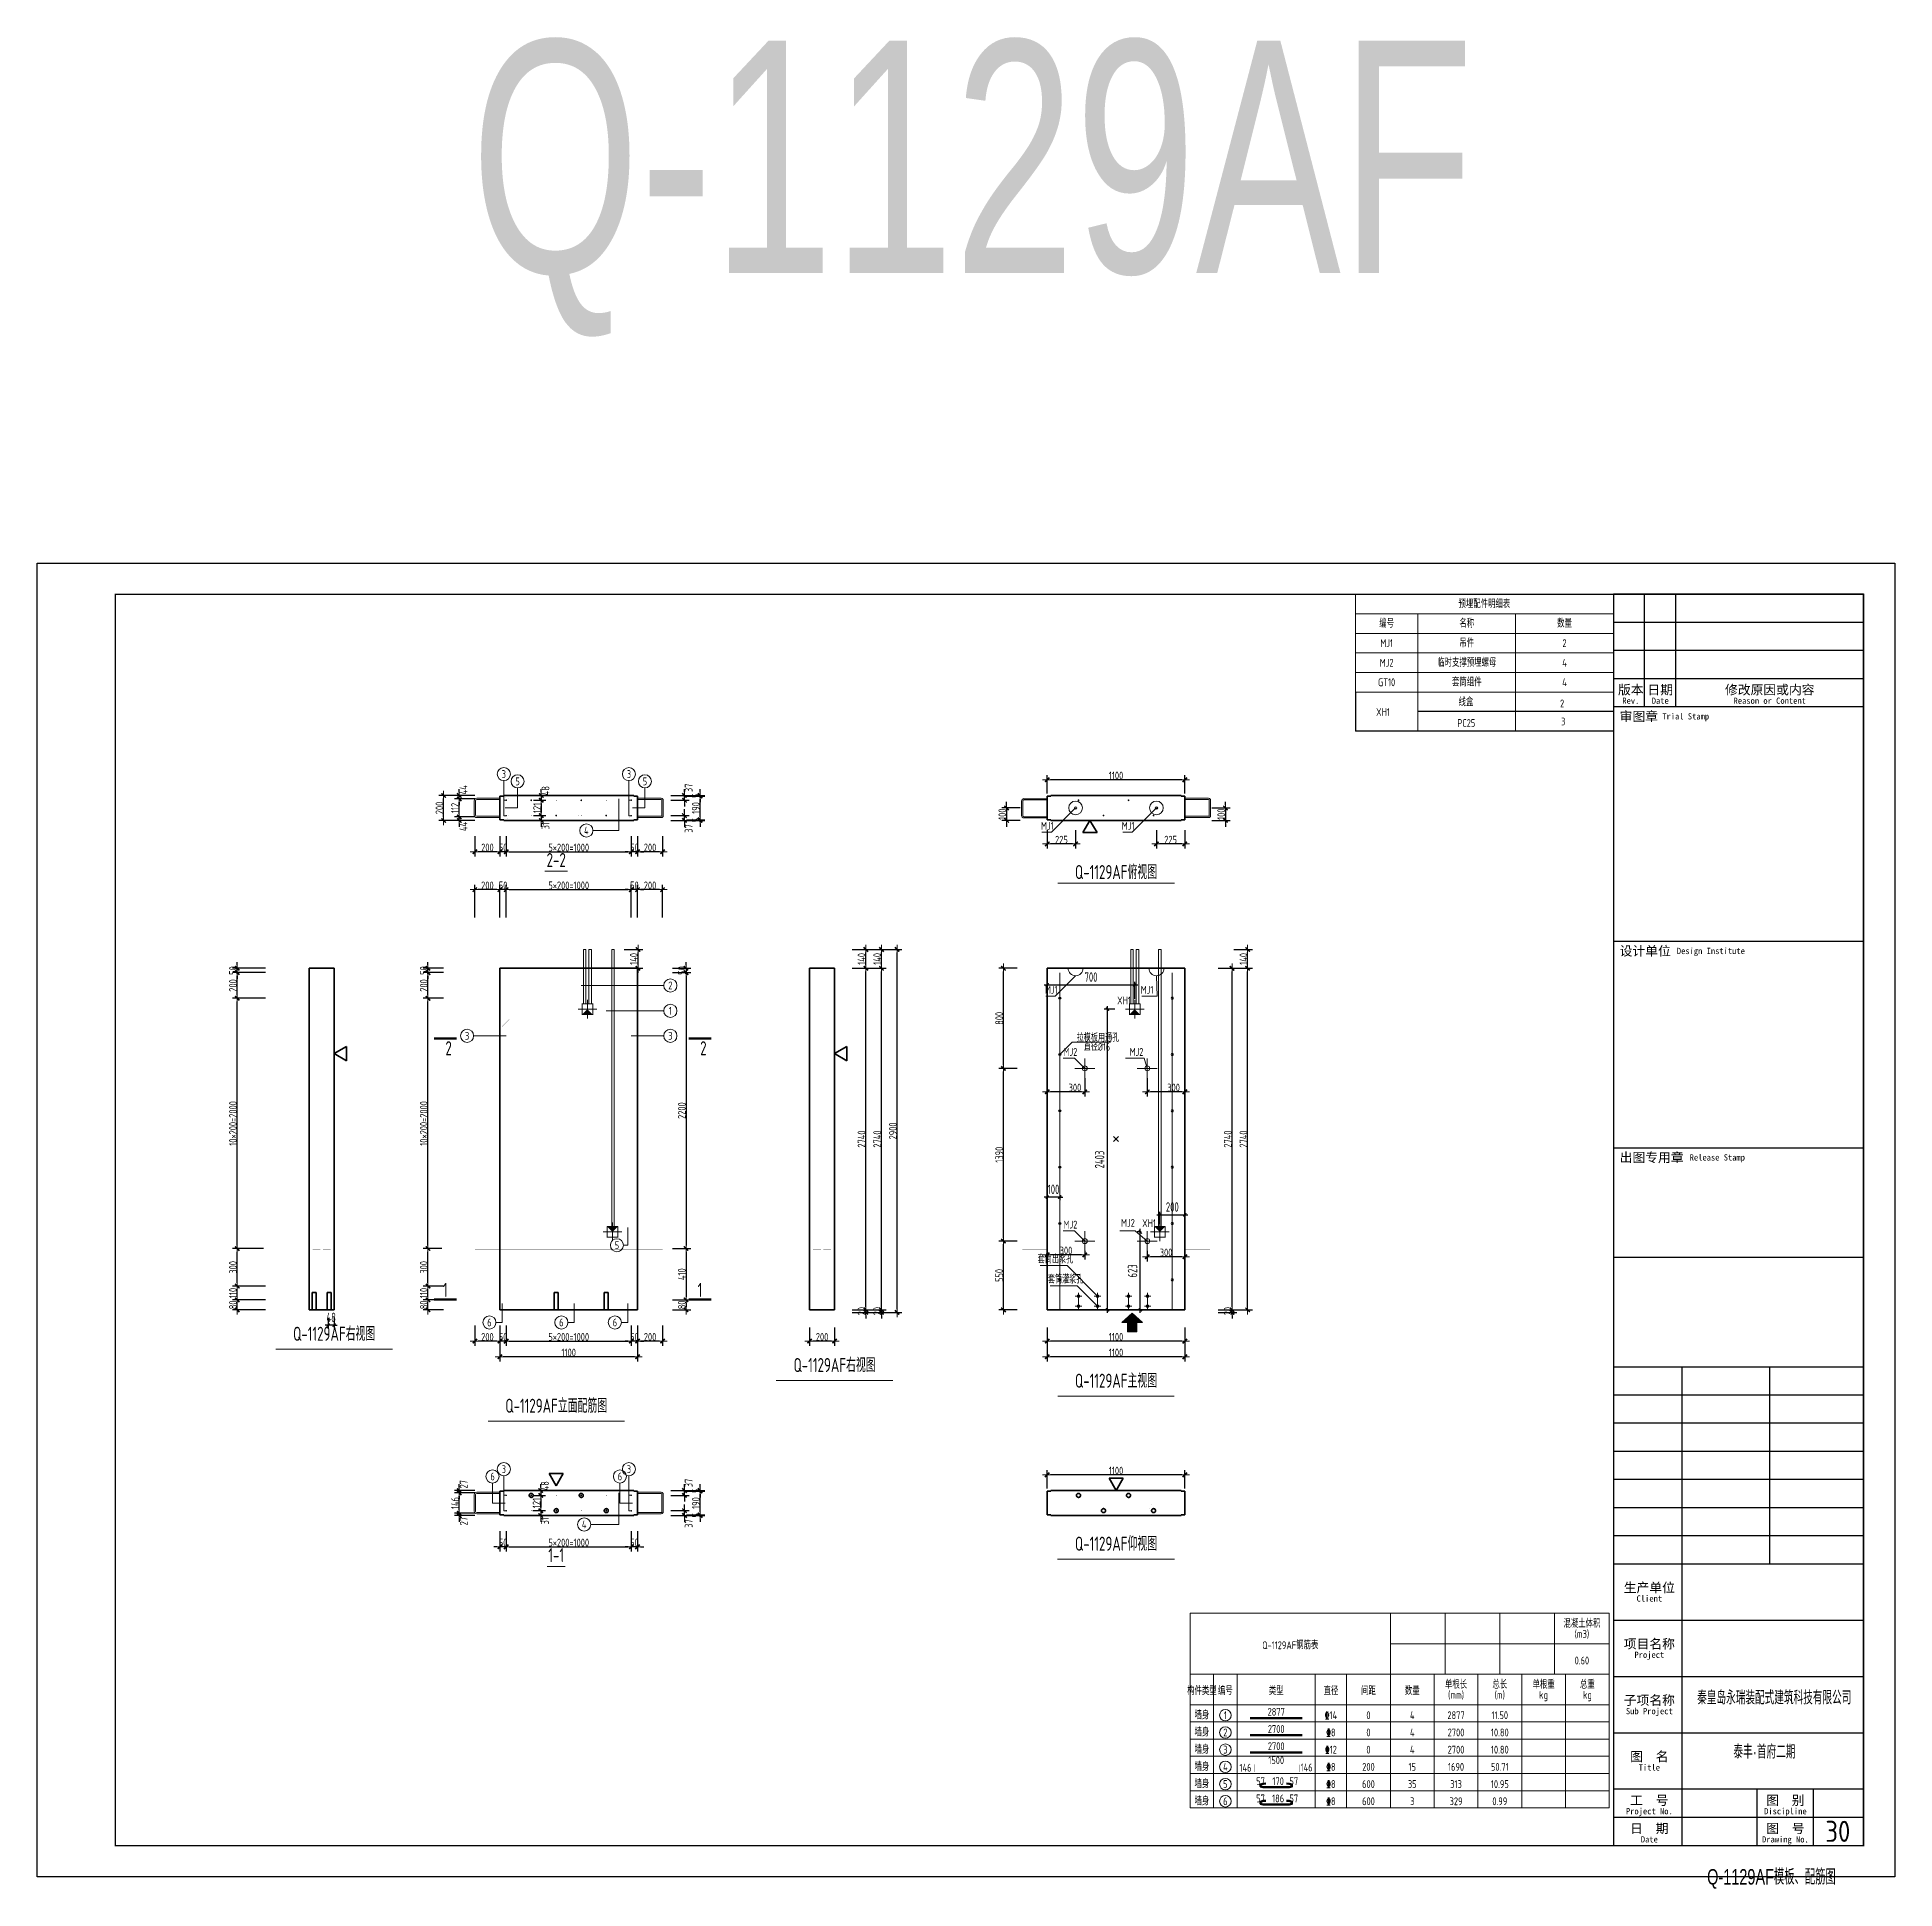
# Model space of a CAD drawing. Extents: x -85320 to 1679916, y -1321939 to 627.
# Drawn here: x 1082940 to 1142340, y -1118324 to -1059131 of the extents above; entities that cross this region are included whole.
import ezdxf
from ezdxf.enums import TextEntityAlignment as Align

# ---------------------------------------------------------------- set-up
doc = ezdxf.new("R2010")
doc.units = 0
doc.header["$LTSCALE"] = 1000
doc.linetypes.add('DOTE', pattern=[2.42, 2, -0.2, 0.02, -0.2])
doc.linetypes.add('点划线', pattern=[1850, 1200, -300, 50, -300])
for name, color, linetype in [('BORDER', 7, 'Continuous'), ('DIAN BOX', 7, 'Continuous'), ('S_WALL', 9, 'Continuous'), ('TH', 7, 'Continuous'), ('Y-03墙-03预制墙钢筋', 1, 'Continuous'), ('图名', 85, 'Continuous'), ('图框文字', 7, 'Continuous'), ('套筒垫片', 7, 'Continuous'), ('手孔标注', 3, 'Continuous'), ('打印线框', 7, 'Continuous'), ('拉模', 7, 'Continuous'), ('砼墙', 3, 'Continuous'), ('详图符号', 7, 'Continuous')]:
    doc.layers.add(name, color=color, linetype=linetype)
for name, color, linetype, lineweight in [('WCOL', 7, 'Continuous', 0), ('参数表文字', 7, 'Continuous', 18), ('参数表边线', 253, 'Continuous', 18), ('梁截面纵筋', 1, 'Continuous', 50), ('直线', 7, 'Continuous', 18), ('预制墙图名', 7, 'Continuous', 18), ('预制墙埋件', 8, 'Continuous', 18), ('预制墙墙身水平筋', 130, 'Continuous', 18), ('预制墙墙身纵向受力筋', 1, 'Continuous', 18), ('预制墙墙身纵向非受力筋', 94, 'Continuous', 18), ('预制墙墙身附加筋', 94, 'Continuous', 18), ('预制墙拉筋', 130, 'Continuous', 18), ('预制墙详图孔洞', 9, '点划线', 18), ('预制墙详图标注', 3, 'Continuous', 18), ('预制墙详图轮廓', 3, 'Continuous', 35)]:
    doc.layers.add(name, color=color, linetype=linetype, lineweight=lineweight)
doc.styles.get("Standard").update_dxf_attribs({"font": 'gbenor.shx', "bigfont": 'gbcbig.shx'})
doc.styles.add('TSSD_Dimension', font='tssdeng.shx', dxfattribs={"width": 0.7, "bigfont": 'hztxt.shx'})
doc.styles.add('TSSD_Num', font='tssdeng.shx', dxfattribs={"width": 0.7, "bigfont": 'hztxt.shx'})
doc.styles.add('TSSD_Rein', font='Tssdeng.shx', dxfattribs={"width": 0.7, "bigfont": 'hztxt.shx'})
doc.styles.add('中西文等高字体', font='hztxt_e.shx', dxfattribs={"width": 0.7, "bigfont": 'hbhz.shx'})
doc.styles.add('样式 1', font='yjkeng.shx', dxfattribs={"width": 0.7, "bigfont": 'yjkchn.shx'})
doc.styles.add('样式 2', font='yjkeng.shx', dxfattribs={"width": 0.7, "bigfont": 'yjkchn.shx'})
doc.styles.add('设计院一', font='', dxfattribs={"width": 0.8})
doc.styles.get('设计院一').set_extended_font_data('SimSun')
doc.dimstyles.new('标注', dxfattribs={"dimtxt": 300, "dimasz": 100, "dimexe": 100, "dimexo": 250, "dimgap": 100, "dimtad": 1, "dimdec": 0, "dimlfac": 0.25, "dimzin": 0, "dimdsep": 46, "dimtxsty": 'TSSD_Dimension', "dimblk": 'ARCHTICK', "dimcen": 0, "dimdle": 100, "dimclrt": 7, "dimadec": 0, "dimazin": 0, "dimtfac": 1, "dimtdec": 0, "dimtix": 1, "dimtmove": 2, "dimatfit": 3, "dimfxl": 1, "dimtolj": 1, "dimtzin": 0, "dimarcsym": 0})
doc.dimstyles.new('盈建科结构', dxfattribs={"dimscale": 100, "dimtxt": 2.5, "dimasz": 1, "dimexe": 1.5, "dimexo": 0.625, "dimgap": 0.1, "dimtad": 1, "dimdec": 0, "dimrnd": 1, "dimzin": 0, "dimdsep": 46, "dimtxsty": '样式 1', "dimblk": '_yjkbk', "dimblk1": 'ARCHTICK', "dimblk2": 'ARCHTICK', "dimcen": 0.09, "dimadec": 0, "dimazin": 0, "dimtfac": 1, "dimtdec": 4, "dimtix": 1, "dimtmove": 2, "dimatfit": 3, "dimfxl": 1, "dimtolj": 1, "dimtzin": 0, "dimarcsym": 0})

msp = doc.modelspace()

# ---------------------------------------------------------------- texts
at = {"layer": '参数表文字', "linetype": 'Continuous', "style": 'TSSD_Rein', "width": 0.7}
for s, p in [('预埋配件明细表', (1129214.777, -1077254.671)), ('编号', (1126089.777, -1077879.671)), ('名称', (1128652.277, -1077879.671)), ('数量', (1131777.277, -1077879.671)), ('MJ1', (1126089.777, -1078504.671)), ('吊件', (1128652.277, -1078504.671)), ('2', (1131777.277, -1078504.671)), ('MJ2', (1126089.777, -1079129.671)), ('临时支撑预埋螺母', (1128652.277, -1079129.671)), ('4', (1131777.277, -1079129.671)), ('GT10', (1126089.777, -1079754.671)), ('套筒组件', (1128652.277, -1079754.671)), ('4', (1131777.277, -1079754.671)), ('线盒', (1128625.29, -1080392.245)), ('2', (1131701.351, -1080433.161)), ('XH1', (1125973.05, -1080704.907)), ('PC25', (1128637.642, -1081056.644)), ('3', (1131734.753, -1081006.09)), ('XH1', (1117693.669, -1089925.937)), ('XH1', (1118493.669, -1097045.937)), ('Q-1129AF钢筋表', (1123008.618, -1110537.526)), ('0.60', (1132333.618, -1111025.026)), ('构件类型', (1120183.618, -1112000.026)), ('编号', (1120933.618, -1112000.026)), ('类型', (1122558.618, -1112000.026)), ('直径', (1124308.618, -1112000.026)), ('间距', (1125508.618, -1112000.026)), ('数量', (1126908.618, -1112000.026)), ('2877', (1122558.618, -1112665.026)), ('墙身', (1120183.618, -1112775.026)), ('1', (1120933.618, -1112775.026)), ('2700', (1122558.618, -1113215.026)), ('%%13214', (1124308.618, -1112775.026)), ('0', (1125508.618, -1112775.026)), ('4', (1126908.618, -1112775.026)), ('2877', (1128308.618, -1112775.026)), ('11.50', (1129708.618, -1112775.026)), ('墙身', (1120183.618, -1113325.026)), ('墙身', (1120183.618, -1113875.026)), ('3', (1120933.618, -1113875.026)), ('2', (1120933.618, -1113325.026)), ('2700', (1122558.618, -1113765.026)), ('%%1328', (1124308.618, -1113325.026)), ('0', (1125508.618, -1113325.026)), ('4', (1126908.618, -1113325.026)), ('4', (1126908.618, -1113875.026)), ('2700', (1128308.618, -1113325.026)), ('10.80', (1129708.618, -1113325.026)), ('10.80', (1129708.618, -1113875.026)), ('墙身', (1120183.618, -1114425.026)), ('4', (1120933.618, -1114425.026)), ('146', (1121577.149, -1114451.911)), ('1500', (1122558.618, -1114213.122)), ('146', (1123531.861, -1114443.732)), ('%%13212', (1124308.618, -1113875.026)), ('%%1328', (1124308.618, -1114425.026)), ('200', (1125508.618, -1114425.026)), ('0', (1125508.618, -1113875.026)), ('15', (1126908.618, -1114425.026)), ('2700', (1128308.618, -1113875.026)), ('1690', (1128308.618, -1114425.026)), ('50.71', (1129708.618, -1114425.026)), ('墙身', (1120183.618, -1114975.026)), ('5', (1120933.618, -1114975.026)), ('57', (1122058.618, -1114883.359)), (' 170', (1122558.618, -1114883.359)), (' 57', (1123058.618, -1114883.359)), ('%%1328', (1124308.618, -1114975.026)), ('600', (1125508.618, -1114975.026)), ('35', (1126908.618, -1114975.026)), ('313', (1128308.618, -1114975.026)), ('10.95', (1129708.618, -1114975.026)), ('墙身', (1120183.618, -1115525.026)), ('6', (1120933.618, -1115525.026)), ('57', (1122058.618, -1115433.359)), (' 186', (1122558.618, -1115433.359)), (' 57', (1123058.618, -1115433.359)), ('%%1328', (1124308.618, -1115525.026)), ('600', (1125508.618, -1115525.026)), ('3', (1126908.618, -1115525.026)), ('329', (1128308.618, -1115525.026)), ('0.99', (1129708.618, -1115525.026))]:
    msp.add_text(s, height=250, dxfattribs=at).set_placement(p, align=Align.MIDDLE_CENTER)
for s, p in [('混凝土体积', (1132333.618, -1110050.026)), ('单根长', (1128308.618, -1112000.026)), ('总长', (1129708.618, -1112000.026)), ('单根重', (1131108.618, -1112000.026)), ('总重', (1132508.618, -1112000.026))]:
    msp.add_text(s, height=250, dxfattribs=at).set_placement(p, align=Align.BOTTOM_CENTER)
for s, p in [('(m3)', (1132333.618, -1110050.026)), ('(mm)', (1128308.618, -1112000.026)), ('(m)', (1129708.618, -1112000.026)), ('kg', (1131108.618, -1112000.026)), ('kg', (1132508.618, -1112000.026))]:
    msp.add_text(s, height=250, dxfattribs=at).set_placement(p, align=Align.TOP_CENTER)
at = {"layer": '图名', "linetype": 'Continuous', "style": '样式 2', "width": 0.7}
for s, p in [('2', (1096199.803, -1091676.706)), ('2', (1104344.803, -1091676.706)), ('1', (1096064.803, -1099402.706)), ('1', (1104209.803, -1099402.706))]:
    msp.add_text(s, height=450, dxfattribs=at).set_placement(p, align=Align.RIGHT)
at = {"layer": '图框文字', "color": 2, "style": '中西文等高字体', "width": 0.7}
msp.add_text('Q-1129AF', height=7425, dxfattribs=at).set_placement((1096806.848, -1066667.049))
msp.add_text('Q-1129AF模板、配筋图', height=495, dxfattribs=at).set_placement((1136337.279, -1118336.608), align=Align.BOTTOM_LEFT)
at = {"layer": '拉模', "color": 3}
msp.add_text('30', height=673.8429, dxfattribs=at).set_placement((1140118.211, -1116823.053))
at = {"layer": '直线', "linetype": 'Continuous', "style": '样式 1', "width": 0.7}
for s, p in [('3', (1097862.303, -1082687.706)), ('5', (1098301.303, -1082920.706)), ('3', (1101862.303, -1082687.706)), ('5', (1102373.303, -1082920.706)), ('4', (1100501.303, -1084492.706)), ('2', (1103187.303, -1089445.429)), ('1', (1103187.303, -1090255.429)), ('3', (1096687.303, -1091055.429)), ('3', (1103187.303, -1091055.429)), ('5', (1101478.171, -1097750.706)), ('6', (1097401.301, -1100217.703)), ('6', (1099701.306, -1100217.703)), ('6', (1101413.306, -1100217.703)), ('3', (1097862.303, -1104907.706)), ('3', (1101862.303, -1104907.706)), ('6', (1097501.303, -1105140.706)), ('6', (1101573.303, -1105140.706)), ('4', (1100429.303, -1106676.706))]:
    msp.add_text(s, height=250, dxfattribs=at).set_placement(p, align=Align.MIDDLE_CENTER)
for s, p in [('MJ1', (1115442.419, -1084545.706)), ('MJ1', (1118026.419, -1084545.706)), ('MJ1', (1115567.419, -1089785.706)), ('MJ1', (1118632.286, -1089785.706)), ('MJ2', (1116198.842, -1091770.706)), ('MJ2', (1116198.842, -1097290.706)), ('套筒出浆孔', (1116069.039, -1098400.706)), ('套筒灌浆孔', (1116394.039, -1099045.706))]:
    msp.add_text(s, height=250, dxfattribs=at).set_placement(p, align=Align.BOTTOM_RIGHT)
for p in [(1117873.089, -1091770.706), (1117598.71, -1097236.515)]:
    msp.add_text('MJ2', height=250, dxfattribs=at).set_placement(p, align=Align.BOTTOM_LEFT)
at = {"layer": '详图符号', "lineweight": 0, "style": 'TSSD_Num', "width": 0.7}
msp.add_text('拉模板用通孔', height=240, dxfattribs=at).set_placement((1116178.623, -1091002.244), align=Align.TOP_LEFT)
msp.add_text('直径%%C16', height=240, dxfattribs=at).set_placement((1116403.522, -1091528.708))
at = {"layer": '预制墙图名', "linetype": 'Continuous', "style": '样式 2', "width": 0.7}
for s, p in [('2-2', (1099537.303, -1085795.706)), ('Q-1129AF俯视图', (1117437.303, -1086180.706)), ('Q-1129AF右视图', (1092437.303, -1100940.706)), ('Q-1129AF右视图', (1108437.303, -1101940.706)), ('Q-1129AF主视图', (1117437.303, -1102440.706)), ('Q-1129AF立面配筋图', (1099537.303, -1103240.706)), ('Q-1129AF仰视图', (1117437.303, -1107650.706)), ('1-1', (1099537.303, -1108015.706))]:
    msp.add_text(s, height=450, dxfattribs=at).set_placement(p, align=Align.BOTTOM_CENTER)

# ---------------------------------------------------------------- blocks, each defined once
blk = doc.blocks.new('_yjkbk')
blk.add_line((-1, 0), (1.5, 0))
blk.add_lwpolyline([(-0.7, -0.7, 0.5, 0.5, 0), (0.7, 0.7, 0.5, 0.5, 0)], format="xyseb")
blk = doc.blocks.new('*D3448')
at = {"layer": 'Defpoints', "color": 0, "transparency": 16777216}
for p in [(1118437, -1092346), (1119637, -1092346), (1118437, -1092846)]:
    blk.add_point(p, dxfattribs=at)
at = {"layer": '预制墙详图标注', "color": 0, "lineweight": -2, "transparency": 16777216}
for p, q in [((1118437, -1092408), (1118437, -1092996)), ((1119537, -1092846), (1118537, -1092846)), ((1119637, -1092408), (1119637, -1092996))]:
    blk.add_line(p, q, dxfattribs=at)
at = {"layer": '预制墙详图标注', "color": 0, "lineweight": -2, "transparency": 16777216, "xscale": 100, "yscale": 100, "zscale": 100, "rotation": 180}
blk.add_blockref('_yjkbk', (1118437, -1092846), dxfattribs=at)
at = {"layer": '预制墙详图标注', "color": 0, "lineweight": -2, "transparency": 16777216, "xscale": 100, "yscale": 100, "zscale": 100}
blk.add_blockref('_yjkbk', (1119637, -1092846), dxfattribs=at)
at = {"layer": '预制墙详图标注', "color": 0, "transparency": 16777216, "insert": (1119279, -1092836), "char_height": 250, "attachment_point": 8, "style": '样式 1'}
blk.add_mtext('\\A1;300', dxfattribs=at)
blk = doc.blocks.new('_ArchTick')
at = {"color": 0, "linetype": 'ByBlock', "const_width": 0.4}
blk.add_lwpolyline([(-0.5, -0.5), (0.5, 0.5)], dxfattribs=at)
blk = doc.blocks.new('*D3449')
at = {"layer": 'Defpoints', "color": 0, "transparency": 16777216}
for p in [(1118437, -1097866), (1118437, -1098118), (1119637, -1097866)]:
    blk.add_point(p, dxfattribs=at)
at = {"layer": '预制墙详图标注', "color": 0, "lineweight": -2, "transparency": 16777216}
for p, q in [((1118437, -1097928), (1118437, -1098268)), ((1119537, -1098118), (1118537, -1098118)), ((1119637, -1097928), (1119637, -1098268))]:
    blk.add_line(p, q, dxfattribs=at)
at = {"layer": '预制墙详图标注', "color": 0, "lineweight": -2, "transparency": 16777216, "xscale": 100, "yscale": 100, "zscale": 100, "rotation": 180}
blk.add_blockref('_yjkbk', (1118437, -1098118), dxfattribs=at)
at = {"layer": '预制墙详图标注', "color": 0, "lineweight": -2, "transparency": 16777216, "xscale": 100, "yscale": 100, "zscale": 100}
blk.add_blockref('_yjkbk', (1119637, -1098118), dxfattribs=at)
at = {"layer": '预制墙详图标注', "color": 0, "transparency": 16777216, "insert": (1119037, -1098108), "char_height": 250, "attachment_point": 8, "style": '样式 1'}
blk.add_mtext('\\A1;300', dxfattribs=at)
blk = doc.blocks.new('*D3450')
at = {"layer": 'Defpoints', "color": 0, "transparency": 16777216}
for p in [(1115237, -1092346), (1116437, -1092346), (1115237, -1092846)]:
    blk.add_point(p, dxfattribs=at)
at = {"layer": '预制墙详图标注', "color": 0, "lineweight": -2, "transparency": 16777216}
for p, q in [((1115237, -1092408), (1115237, -1092996)), ((1116337, -1092846), (1115337, -1092846)), ((1116437, -1092408), (1116437, -1092996))]:
    blk.add_line(p, q, dxfattribs=at)
at = {"layer": '预制墙详图标注', "color": 0, "lineweight": -2, "transparency": 16777216, "xscale": 100, "yscale": 100, "zscale": 100, "rotation": 180}
blk.add_blockref('_yjkbk', (1115237, -1092846), dxfattribs=at)
at = {"layer": '预制墙详图标注', "color": 0, "lineweight": -2, "transparency": 16777216, "xscale": 100, "yscale": 100, "zscale": 100}
blk.add_blockref('_yjkbk', (1116437, -1092846), dxfattribs=at)
at = {"layer": '预制墙详图标注', "color": 0, "transparency": 16777216, "insert": (1116123, -1092836), "char_height": 250, "attachment_point": 8, "style": '样式 1'}
blk.add_mtext('\\A1;300', dxfattribs=at)
blk = doc.blocks.new('*D3451')
at = {"layer": 'Defpoints', "color": 0, "transparency": 16777216}
for p in [(1115237, -1097866), (1115237, -1098056), (1116437, -1097866)]:
    blk.add_point(p, dxfattribs=at)
at = {"layer": '预制墙详图标注', "color": 0, "lineweight": -2, "transparency": 16777216}
for p, q in [((1115237, -1097928), (1115237, -1098206)), ((1116337, -1098056), (1115337, -1098056)), ((1116437, -1097928), (1116437, -1098206))]:
    blk.add_line(p, q, dxfattribs=at)
at = {"layer": '预制墙详图标注', "color": 0, "lineweight": -2, "transparency": 16777216, "xscale": 100, "yscale": 100, "zscale": 100, "rotation": 180}
blk.add_blockref('_yjkbk', (1115237, -1098056), dxfattribs=at)
at = {"layer": '预制墙详图标注', "color": 0, "lineweight": -2, "transparency": 16777216, "xscale": 100, "yscale": 100, "zscale": 100}
blk.add_blockref('_yjkbk', (1116437, -1098056), dxfattribs=at)
at = {"layer": '预制墙详图标注', "color": 0, "transparency": 16777216, "insert": (1115837, -1098046), "char_height": 250, "attachment_point": 8, "style": '样式 1'}
blk.add_mtext('\\A1;300', dxfattribs=at)
blk = doc.blocks.new('*D3452')
at = {"layer": 'Defpoints', "color": 0, "transparency": 16777216}
for p in [(1115237, -1100316), (1119637, -1100316), (1115237, -1100816)]:
    blk.add_point(p, dxfattribs=at)
at = {"layer": '预制墙详图标注', "color": 0, "lineweight": -2, "transparency": 16777216}
for p, q in [((1115237, -1100378), (1115237, -1100966)), ((1119637, -1100378), (1119637, -1100966)), ((1119537, -1100816), (1115337, -1100816))]:
    blk.add_line(p, q, dxfattribs=at)
at = {"layer": '预制墙详图标注', "color": 0, "lineweight": -2, "transparency": 16777216, "xscale": 100, "yscale": 100, "zscale": 100, "rotation": 180}
blk.add_blockref('_yjkbk', (1115237, -1100816), dxfattribs=at)
at = {"layer": '预制墙详图标注', "color": 0, "lineweight": -2, "transparency": 16777216, "xscale": 100, "yscale": 100, "zscale": 100}
blk.add_blockref('_yjkbk', (1119637, -1100816), dxfattribs=at)
at = {"layer": '预制墙详图标注', "color": 0, "transparency": 16777216, "insert": (1117437, -1100806), "char_height": 250, "attachment_point": 8, "style": '样式 1'}
blk.add_mtext('\\A1;1100', dxfattribs=at)
blk = doc.blocks.new('*D3453')
at = {"layer": 'Defpoints', "color": 0, "transparency": 16777216}
for p in [(1115237, -1100816), (1119637, -1100816), (1115237, -1101316)]:
    blk.add_point(p, dxfattribs=at)
at = {"layer": '预制墙详图标注', "color": 0, "lineweight": -2, "transparency": 16777216}
for p, q in [((1115237, -1100878), (1115237, -1101466)), ((1119637, -1100878), (1119637, -1101466)), ((1119537, -1101316), (1115337, -1101316))]:
    blk.add_line(p, q, dxfattribs=at)
at = {"layer": '预制墙详图标注', "color": 0, "lineweight": -2, "transparency": 16777216, "xscale": 100, "yscale": 100, "zscale": 100, "rotation": 180}
blk.add_blockref('_yjkbk', (1115237, -1101316), dxfattribs=at)
at = {"layer": '预制墙详图标注', "color": 0, "lineweight": -2, "transparency": 16777216, "xscale": 100, "yscale": 100, "zscale": 100}
blk.add_blockref('_yjkbk', (1119637, -1101316), dxfattribs=at)
at = {"layer": '预制墙详图标注', "color": 0, "transparency": 16777216, "insert": (1117437, -1101306), "char_height": 250, "attachment_point": 8, "style": '样式 1'}
blk.add_mtext('\\A1;1100', dxfattribs=at)
blk = doc.blocks.new('*D3454')
at = {"layer": 'Defpoints', "color": 0, "transparency": 16777216}
for p in [(1120646, -1099816), (1120646, -1099896), (1121146, -1099816)]:
    blk.add_point(p, dxfattribs=at)
at = {"layer": '预制墙详图标注', "color": 0, "lineweight": -2, "transparency": 16777216}
for p, q in [((1120708, -1099816), (1121296, -1099816)), ((1120708, -1099896), (1121296, -1099896)), ((1121146, -1099716), (1121146, -1099616)), ((1121146, -1099896), (1121146, -1099816)), ((1121146, -1099996), (1121146, -1100096))]:
    blk.add_line(p, q, dxfattribs=at)
at = {"layer": '预制墙详图标注', "color": 0, "lineweight": -2, "transparency": 16777216, "xscale": 100, "yscale": 100, "zscale": 100}
for p, rotation in [((1121146, -1099816), 270), ((1121146, -1099896), 90)]:
    blk.add_blockref('_yjkbk', p, dxfattribs=dict(at, rotation=rotation))
at = {"layer": '预制墙详图标注', "color": 0, "transparency": 16777216, "insert": (1121136, -1099856), "char_height": 250, "attachment_point": 8, "rotation": 90, "style": '样式 1'}
blk.add_mtext('\\A1;20', dxfattribs=at)
blk = doc.blocks.new('*D3455')
at = {"layer": 'Defpoints', "color": 0, "transparency": 16777216}
for p in [(1113837, -1097616), (1114337, -1097616), (1114337, -1099816)]:
    blk.add_point(p, dxfattribs=at)
at = {"layer": '预制墙详图标注', "color": 0, "lineweight": -2, "transparency": 16777216}
for p, q in [((1114275, -1097616), (1113687, -1097616)), ((1113837, -1099716), (1113837, -1097716)), ((1114275, -1099816), (1113687, -1099816))]:
    blk.add_line(p, q, dxfattribs=at)
at = {"layer": '预制墙详图标注', "color": 0, "lineweight": -2, "transparency": 16777216, "xscale": 100, "yscale": 100, "zscale": 100}
for p, rotation in [((1113837, -1097616), 90), ((1113837, -1099816), 270)]:
    blk.add_blockref('_yjkbk', p, dxfattribs=dict(at, rotation=rotation))
at = {"layer": '预制墙详图标注', "color": 0, "transparency": 16777216, "insert": (1113827, -1098716), "char_height": 250, "attachment_point": 8, "rotation": 90, "style": '样式 1'}
blk.add_mtext('\\A1;550', dxfattribs=at)
blk = doc.blocks.new('*D3456')
at = {"layer": 'Defpoints', "color": 0, "transparency": 16777216}
for p in [(1113837, -1088896), (1114337, -1088896), (1114337, -1092096)]:
    blk.add_point(p, dxfattribs=at)
at = {"layer": '预制墙详图标注', "color": 0, "lineweight": -2, "transparency": 16777216}
for p, q in [((1114275, -1088896), (1113687, -1088896)), ((1113837, -1091996), (1113837, -1088996)), ((1114275, -1092096), (1113687, -1092096))]:
    blk.add_line(p, q, dxfattribs=at)
at = {"layer": '预制墙详图标注', "color": 0, "lineweight": -2, "transparency": 16777216, "xscale": 100, "yscale": 100, "zscale": 100}
for p, rotation in [((1113837, -1088896), 90), ((1113837, -1092096), 270)]:
    blk.add_blockref('_yjkbk', p, dxfattribs=dict(at, rotation=rotation))
at = {"layer": '预制墙详图标注', "color": 0, "transparency": 16777216, "insert": (1113827, -1090496), "char_height": 250, "attachment_point": 8, "rotation": 90, "style": '样式 1'}
blk.add_mtext('\\A1;800', dxfattribs=at)
blk = doc.blocks.new('*D3457')
at = {"layer": 'Defpoints', "color": 0, "transparency": 16777216}
for p in [(1120437, -1083771), (1120437, -1084171), (1120937, -1084171)]:
    blk.add_point(p, dxfattribs=at)
at = {"layer": '预制墙详图标注', "color": 0, "lineweight": -2, "transparency": 16777216}
for p, q in [((1120500, -1083771), (1121087, -1083771)), ((1120937, -1083671), (1120937, -1083571)), ((1120937, -1083771), (1120937, -1084171)), ((1120500, -1084171), (1121087, -1084171)), ((1120937, -1084271), (1120937, -1084371))]:
    blk.add_line(p, q, dxfattribs=at)
at = {"layer": '预制墙详图标注', "color": 0, "lineweight": -2, "transparency": 16777216, "xscale": 100, "yscale": 100, "zscale": 100}
for p, rotation in [((1120937, -1083771), 270), ((1120937, -1084171), 90)]:
    blk.add_blockref('_yjkbk', p, dxfattribs=dict(at, rotation=rotation))
at = {"layer": '预制墙详图标注', "color": 0, "transparency": 16777216, "insert": (1120927, -1083971), "char_height": 250, "attachment_point": 8, "rotation": 90, "style": '样式 1'}
blk.add_mtext('\\A1;100', dxfattribs=at)
blk = doc.blocks.new('*D3458')
at = {"layer": 'Defpoints', "color": 0, "transparency": 16777216}
for p in [(1114437, -1083771), (1113937, -1084171), (1114437, -1084171)]:
    blk.add_point(p, dxfattribs=at)
at = {"layer": '预制墙详图标注', "color": 0, "lineweight": -2, "transparency": 16777216}
for p, q in [((1114375, -1083771), (1113787, -1083771)), ((1113937, -1083671), (1113937, -1083571)), ((1113937, -1083771), (1113937, -1084171)), ((1114375, -1084171), (1113787, -1084171)), ((1113937, -1084271), (1113937, -1084371))]:
    blk.add_line(p, q, dxfattribs=at)
at = {"layer": '预制墙详图标注', "color": 0, "lineweight": -2, "transparency": 16777216, "xscale": 100, "yscale": 100, "zscale": 100}
for p, rotation in [((1113937, -1083771), 270), ((1113937, -1084171), 90)]:
    blk.add_blockref('_yjkbk', p, dxfattribs=dict(at, rotation=rotation))
at = {"layer": '预制墙详图标注', "color": 0, "transparency": 16777216, "insert": (1113927, -1083971), "char_height": 250, "attachment_point": 8, "rotation": 90, "style": '样式 1'}
blk.add_mtext('\\A1;100', dxfattribs=at)
blk = doc.blocks.new('*D3459')
at = {"layer": 'Defpoints', "color": 0, "transparency": 16777216}
for p in [(1118729, -1084421), (1119637, -1084421), (1118729, -1084921)]:
    blk.add_point(p, dxfattribs=at)
at = {"layer": '预制墙详图标注', "color": 0, "lineweight": -2, "transparency": 16777216}
for p, q in [((1118729, -1084483), (1118729, -1085071)), ((1119637, -1084483), (1119637, -1085071)), ((1119537, -1084921), (1118829, -1084921))]:
    blk.add_line(p, q, dxfattribs=at)
at = {"layer": '预制墙详图标注', "color": 0, "lineweight": -2, "transparency": 16777216, "xscale": 100, "yscale": 100, "zscale": 100, "rotation": 180}
blk.add_blockref('_yjkbk', (1118729, -1084921), dxfattribs=at)
at = {"layer": '预制墙详图标注', "color": 0, "lineweight": -2, "transparency": 16777216, "xscale": 100, "yscale": 100, "zscale": 100}
blk.add_blockref('_yjkbk', (1119637, -1084921), dxfattribs=at)
at = {"layer": '预制墙详图标注', "color": 0, "transparency": 16777216, "insert": (1119183, -1084911), "char_height": 250, "attachment_point": 8, "style": '样式 1'}
blk.add_mtext('\\A1;225', dxfattribs=at)
blk = doc.blocks.new('*D3460')
at = {"layer": 'Defpoints', "color": 0, "transparency": 16777216}
for p in [(1115237, -1084421), (1116145, -1084421), (1115237, -1084921)]:
    blk.add_point(p, dxfattribs=at)
at = {"layer": '预制墙详图标注', "color": 0, "lineweight": -2, "transparency": 16777216}
for p, q in [((1115237, -1084483), (1115237, -1085071)), ((1116145, -1084483), (1116145, -1085071)), ((1116045, -1084921), (1115337, -1084921))]:
    blk.add_line(p, q, dxfattribs=at)
at = {"layer": '预制墙详图标注', "color": 0, "lineweight": -2, "transparency": 16777216, "xscale": 100, "yscale": 100, "zscale": 100, "rotation": 180}
blk.add_blockref('_yjkbk', (1115237, -1084921), dxfattribs=at)
at = {"layer": '预制墙详图标注', "color": 0, "lineweight": -2, "transparency": 16777216, "xscale": 100, "yscale": 100, "zscale": 100}
blk.add_blockref('_yjkbk', (1116145, -1084921), dxfattribs=at)
at = {"layer": '预制墙详图标注', "color": 0, "transparency": 16777216, "insert": (1115691, -1084911), "char_height": 250, "attachment_point": 8, "style": '样式 1'}
blk.add_mtext('\\A1;225', dxfattribs=at)
blk = doc.blocks.new('*D3461')
at = {"layer": 'Defpoints', "color": 0, "transparency": 16777216}
for p in [(1115237, -1082871), (1115237, -1083371), (1119637, -1083371)]:
    blk.add_point(p, dxfattribs=at)
at = {"layer": '预制墙详图标注', "color": 0, "lineweight": -2, "transparency": 16777216}
for p, q in [((1115237, -1083308), (1115237, -1082721)), ((1119637, -1083308), (1119637, -1082721)), ((1119537, -1082871), (1115337, -1082871))]:
    blk.add_line(p, q, dxfattribs=at)
at = {"layer": '预制墙详图标注', "color": 0, "lineweight": -2, "transparency": 16777216, "xscale": 100, "yscale": 100, "zscale": 100, "rotation": 180}
blk.add_blockref('_yjkbk', (1115237, -1082871), dxfattribs=at)
at = {"layer": '预制墙详图标注', "color": 0, "lineweight": -2, "transparency": 16777216, "xscale": 100, "yscale": 100, "zscale": 100}
blk.add_blockref('_yjkbk', (1119637, -1082871), dxfattribs=at)
at = {"layer": '预制墙详图标注', "color": 0, "transparency": 16777216, "insert": (1117437, -1082861), "char_height": 250, "attachment_point": 8, "style": '样式 1'}
blk.add_mtext('\\A1;1100', dxfattribs=at)
blk = doc.blocks.new('*D3462')
at = {"layer": 'Defpoints', "color": 0, "transparency": 16777216}
for p in [(1107637, -1100316), (1108437, -1100316), (1107637, -1100816)]:
    blk.add_point(p, dxfattribs=at)
at = {"layer": '预制墙详图标注', "color": 0, "lineweight": -2, "transparency": 16777216}
for p, q in [((1107637, -1100378), (1107637, -1100966)), ((1108437, -1100378), (1108437, -1100966)), ((1108337, -1100816), (1107737, -1100816))]:
    blk.add_line(p, q, dxfattribs=at)
at = {"layer": '预制墙详图标注', "color": 0, "lineweight": -2, "transparency": 16777216, "xscale": 100, "yscale": 100, "zscale": 100, "rotation": 180}
blk.add_blockref('_yjkbk', (1107637, -1100816), dxfattribs=at)
at = {"layer": '预制墙详图标注', "color": 0, "lineweight": -2, "transparency": 16777216, "xscale": 100, "yscale": 100, "zscale": 100}
blk.add_blockref('_yjkbk', (1108437, -1100816), dxfattribs=at)
at = {"layer": '预制墙详图标注', "color": 0, "transparency": 16777216, "insert": (1108037, -1100806), "char_height": 250, "attachment_point": 8, "style": '样式 1'}
blk.add_mtext('\\A1;200', dxfattribs=at)
blk = doc.blocks.new('*D3463')
at = {"layer": 'Defpoints', "color": 0, "transparency": 16777216}
for p in [(1108937, -1099816), (1108937, -1099896), (1109437, -1099816)]:
    blk.add_point(p, dxfattribs=at)
at = {"layer": '预制墙详图标注', "color": 0, "lineweight": -2, "transparency": 16777216}
for p, q in [((1109000, -1099816), (1109587, -1099816)), ((1109000, -1099896), (1109587, -1099896)), ((1109437, -1099716), (1109437, -1099616)), ((1109437, -1099896), (1109437, -1099816)), ((1109437, -1099996), (1109437, -1100096))]:
    blk.add_line(p, q, dxfattribs=at)
at = {"layer": '预制墙详图标注', "color": 0, "lineweight": -2, "transparency": 16777216, "xscale": 100, "yscale": 100, "zscale": 100}
for p, rotation in [((1109437, -1099816), 270), ((1109437, -1099896), 90)]:
    blk.add_blockref('_yjkbk', p, dxfattribs=dict(at, rotation=rotation))
at = {"layer": '预制墙详图标注', "color": 0, "transparency": 16777216, "insert": (1109427, -1099856), "char_height": 250, "attachment_point": 8, "rotation": 90, "style": '样式 1'}
blk.add_mtext('\\A1;20', dxfattribs=at)
blk = doc.blocks.new('*D3464')
at = {"layer": 'Defpoints', "color": 0, "transparency": 16777216}
for p in [(1109437, -1099816), (1109437, -1099896), (1109937, -1099816)]:
    blk.add_point(p, dxfattribs=at)
at = {"layer": '预制墙详图标注', "color": 0, "lineweight": -2, "transparency": 16777216}
for p, q in [((1109500, -1099816), (1110087, -1099816)), ((1109500, -1099896), (1110087, -1099896)), ((1109937, -1099716), (1109937, -1099616)), ((1109937, -1099896), (1109937, -1099816)), ((1109937, -1099996), (1109937, -1100096))]:
    blk.add_line(p, q, dxfattribs=at)
at = {"layer": '预制墙详图标注', "color": 0, "lineweight": -2, "transparency": 16777216, "xscale": 100, "yscale": 100, "zscale": 100}
for p, rotation in [((1109937, -1099816), 270), ((1109937, -1099896), 90)]:
    blk.add_blockref('_yjkbk', p, dxfattribs=dict(at, rotation=rotation))
at = {"layer": '预制墙详图标注', "color": 0, "transparency": 16777216, "insert": (1109927, -1099856), "char_height": 250, "attachment_point": 8, "rotation": 90, "style": '样式 1'}
blk.add_mtext('\\A1;20', dxfattribs=at)
blk = doc.blocks.new('*D3465')
at = {"layer": 'Defpoints', "color": 0, "transparency": 16777216}
for p in [(1109937, -1088296), (1110437, -1088296), (1109937, -1099896)]:
    blk.add_point(p, dxfattribs=at)
at = {"layer": '预制墙详图标注', "color": 0, "lineweight": -2, "transparency": 16777216}
for p, q in [((1110000, -1088296), (1110587, -1088296)), ((1110437, -1099796), (1110437, -1088396)), ((1110000, -1099896), (1110587, -1099896))]:
    blk.add_line(p, q, dxfattribs=at)
at = {"layer": '预制墙详图标注', "color": 0, "lineweight": -2, "transparency": 16777216, "xscale": 100, "yscale": 100, "zscale": 100}
for p, rotation in [((1110437, -1088296), 90), ((1110437, -1099896), 270)]:
    blk.add_blockref('_yjkbk', p, dxfattribs=dict(at, rotation=rotation))
at = {"layer": '预制墙详图标注', "color": 0, "transparency": 16777216, "insert": (1110427, -1094096), "char_height": 250, "attachment_point": 8, "rotation": 90, "style": '样式 1'}
blk.add_mtext('\\A1;2900', dxfattribs=at)
blk = doc.blocks.new('*D3466')
at = {"layer": 'Defpoints', "color": 0, "transparency": 16777216}
for p in [(1102137, -1100316), (1102937, -1100316), (1102137, -1100816)]:
    blk.add_point(p, dxfattribs=at)
at = {"layer": '预制墙详图标注', "color": 0, "lineweight": -2, "transparency": 16777216}
for p, q in [((1102137, -1100316), (1102137, -1100966)), ((1102937, -1100316), (1102937, -1100966)), ((1102837, -1100816), (1102237, -1100816))]:
    blk.add_line(p, q, dxfattribs=at)
at = {"layer": '预制墙详图标注', "color": 0, "lineweight": -2, "transparency": 16777216, "xscale": 100, "yscale": 100, "zscale": 100, "rotation": 180}
blk.add_blockref('_yjkbk', (1102137, -1100816), dxfattribs=at)
at = {"layer": '预制墙详图标注', "color": 0, "lineweight": -2, "transparency": 16777216, "xscale": 100, "yscale": 100, "zscale": 100}
blk.add_blockref('_yjkbk', (1102937, -1100816), dxfattribs=at)
at = {"layer": '预制墙详图标注', "color": 0, "transparency": 16777216, "insert": (1102537, -1100806), "char_height": 250, "attachment_point": 8, "style": '样式 1'}
blk.add_mtext('\\A1;200', dxfattribs=at)
blk = doc.blocks.new('*D3426')
at = {"layer": 'Defpoints', "color": 0, "transparency": 16777216}
for p in [(1101937, -1100316), (1102137, -1100316), (1101937, -1100816)]:
    blk.add_point(p, dxfattribs=at)
at = {"layer": '预制墙详图标注', "color": 0, "lineweight": -2, "transparency": 16777216}
for p, q in [((1101937, -1100316), (1101937, -1100966)), ((1102137, -1100316), (1102137, -1100966)), ((1101837, -1100816), (1101737, -1100816)), ((1102137, -1100816), (1101937, -1100816)), ((1102237, -1100816), (1102337, -1100816))]:
    blk.add_line(p, q, dxfattribs=at)
at = {"layer": '预制墙详图标注', "color": 0, "lineweight": -2, "transparency": 16777216, "xscale": 100, "yscale": 100, "zscale": 100}
blk.add_blockref('_yjkbk', (1101937, -1100816), dxfattribs=at)
at = {"layer": '预制墙详图标注', "color": 0, "lineweight": -2, "transparency": 16777216, "xscale": 100, "yscale": 100, "zscale": 100, "rotation": 180}
blk.add_blockref('_yjkbk', (1102137, -1100816), dxfattribs=at)
at = {"layer": '预制墙详图标注', "color": 0, "transparency": 16777216, "insert": (1102037, -1100806), "char_height": 250, "attachment_point": 8, "style": '样式 1'}
blk.add_mtext('\\A1;50', dxfattribs=at)
blk = doc.blocks.new('*D3427')
at = {"layer": 'Defpoints', "color": 0, "transparency": 16777216}
for p in [(1097937, -1100316), (1101937, -1100316), (1101937, -1100816)]:
    blk.add_point(p, dxfattribs=at)
at = {"layer": '预制墙详图标注', "color": 0, "lineweight": -2, "transparency": 16777216}
for p, q in [((1097937, -1100378), (1097937, -1100966)), ((1101937, -1100378), (1101937, -1100966)), ((1098037, -1100816), (1101837, -1100816))]:
    blk.add_line(p, q, dxfattribs=at)
at = {"layer": '预制墙详图标注', "color": 0, "lineweight": -2, "transparency": 16777216, "xscale": 100, "yscale": 100, "zscale": 100, "rotation": 180}
blk.add_blockref('_yjkbk', (1097937, -1100816), dxfattribs=at)
at = {"layer": '预制墙详图标注', "color": 0, "lineweight": -2, "transparency": 16777216, "xscale": 100, "yscale": 100, "zscale": 100}
blk.add_blockref('_yjkbk', (1101937, -1100816), dxfattribs=at)
at = {"layer": '预制墙详图标注', "color": 0, "transparency": 16777216, "insert": (1099937, -1100806), "char_height": 250, "attachment_point": 8, "style": '样式 1'}
blk.add_mtext('\\A1;5×200=1000', dxfattribs=at)
blk = doc.blocks.new('*D3428')
at = {"layer": 'Defpoints', "color": 0, "transparency": 16777216}
for p in [(1097737, -1100316), (1097937, -1100316), (1097737, -1100816)]:
    blk.add_point(p, dxfattribs=at)
at = {"layer": '预制墙详图标注', "color": 0, "lineweight": -2, "transparency": 16777216}
for p, q in [((1097737, -1100316), (1097737, -1100966)), ((1097937, -1100316), (1097937, -1100966)), ((1097637, -1100816), (1097537, -1100816)), ((1097937, -1100816), (1097737, -1100816)), ((1098037, -1100816), (1098137, -1100816))]:
    blk.add_line(p, q, dxfattribs=at)
at = {"layer": '预制墙详图标注', "color": 0, "lineweight": -2, "transparency": 16777216, "xscale": 100, "yscale": 100, "zscale": 100}
blk.add_blockref('_yjkbk', (1097737, -1100816), dxfattribs=at)
at = {"layer": '预制墙详图标注', "color": 0, "lineweight": -2, "transparency": 16777216, "xscale": 100, "yscale": 100, "zscale": 100, "rotation": 180}
blk.add_blockref('_yjkbk', (1097937, -1100816), dxfattribs=at)
at = {"layer": '预制墙详图标注', "color": 0, "transparency": 16777216, "insert": (1097837, -1100806), "char_height": 250, "attachment_point": 8, "style": '样式 1'}
blk.add_mtext('\\A1;50', dxfattribs=at)
blk = doc.blocks.new('*D3429')
at = {"layer": 'Defpoints', "color": 0, "transparency": 16777216}
for p in [(1096937, -1100316), (1097737, -1100316), (1096937, -1100816)]:
    blk.add_point(p, dxfattribs=at)
at = {"layer": '预制墙详图标注', "color": 0, "lineweight": -2, "transparency": 16777216}
for p, q in [((1096937, -1100316), (1096937, -1100966)), ((1097737, -1100316), (1097737, -1100966)), ((1097637, -1100816), (1097037, -1100816))]:
    blk.add_line(p, q, dxfattribs=at)
at = {"layer": '预制墙详图标注', "color": 0, "lineweight": -2, "transparency": 16777216, "xscale": 100, "yscale": 100, "zscale": 100, "rotation": 180}
blk.add_blockref('_yjkbk', (1096937, -1100816), dxfattribs=at)
at = {"layer": '预制墙详图标注', "color": 0, "lineweight": -2, "transparency": 16777216, "xscale": 100, "yscale": 100, "zscale": 100}
blk.add_blockref('_yjkbk', (1097737, -1100816), dxfattribs=at)
at = {"layer": '预制墙详图标注', "color": 0, "transparency": 16777216, "insert": (1097337, -1100806), "char_height": 250, "attachment_point": 8, "style": '样式 1'}
blk.add_mtext('\\A1;200', dxfattribs=at)
blk = doc.blocks.new('*D3430')
at = {"layer": 'Defpoints', "color": 0, "transparency": 16777216}
for p in [(1102137, -1086382), (1102137, -1087332), (1102937, -1087332)]:
    blk.add_point(p, dxfattribs=at)
at = {"layer": '预制墙详图标注', "color": 0, "lineweight": -2, "transparency": 16777216}
for p, q in [((1102137, -1087269), (1102137, -1086232)), ((1102837, -1086382), (1102237, -1086382)), ((1102937, -1087269), (1102937, -1086232))]:
    blk.add_line(p, q, dxfattribs=at)
at = {"layer": '预制墙详图标注', "color": 0, "lineweight": -2, "transparency": 16777216, "xscale": 100, "yscale": 100, "zscale": 100, "rotation": 180}
blk.add_blockref('_yjkbk', (1102137, -1086382), dxfattribs=at)
at = {"layer": '预制墙详图标注', "color": 0, "lineweight": -2, "transparency": 16777216, "xscale": 100, "yscale": 100, "zscale": 100}
blk.add_blockref('_yjkbk', (1102937, -1086382), dxfattribs=at)
at = {"layer": '预制墙详图标注', "color": 0, "transparency": 16777216, "insert": (1102537, -1086372), "char_height": 250, "attachment_point": 8, "style": '样式 1'}
blk.add_mtext('\\A1;200', dxfattribs=at)
blk = doc.blocks.new('*D3431')
at = {"layer": 'Defpoints', "color": 0, "transparency": 16777216}
for p in [(1101937, -1086382), (1101937, -1087332), (1102137, -1087332)]:
    blk.add_point(p, dxfattribs=at)
at = {"layer": '预制墙详图标注', "color": 0, "lineweight": -2, "transparency": 16777216}
for p, q in [((1101837, -1086382), (1101737, -1086382)), ((1101937, -1087269), (1101937, -1086232)), ((1102137, -1086382), (1101937, -1086382)), ((1102137, -1087269), (1102137, -1086232)), ((1102237, -1086382), (1102337, -1086382))]:
    blk.add_line(p, q, dxfattribs=at)
at = {"layer": '预制墙详图标注', "color": 0, "lineweight": -2, "transparency": 16777216, "xscale": 100, "yscale": 100, "zscale": 100}
blk.add_blockref('_yjkbk', (1101937, -1086382), dxfattribs=at)
at = {"layer": '预制墙详图标注', "color": 0, "lineweight": -2, "transparency": 16777216, "xscale": 100, "yscale": 100, "zscale": 100, "rotation": 180}
blk.add_blockref('_yjkbk', (1102137, -1086382), dxfattribs=at)
at = {"layer": '预制墙详图标注', "color": 0, "transparency": 16777216, "insert": (1102037, -1086372), "char_height": 250, "attachment_point": 8, "style": '样式 1'}
blk.add_mtext('\\A1;50', dxfattribs=at)
blk = doc.blocks.new('*D3432')
at = {"layer": 'Defpoints', "color": 0, "transparency": 16777216}
for p in [(1101937, -1086382), (1097937, -1087332), (1101937, -1087332)]:
    blk.add_point(p, dxfattribs=at)
at = {"layer": '预制墙详图标注', "color": 0, "lineweight": -2, "transparency": 16777216}
for p, q in [((1097937, -1087269), (1097937, -1086232)), ((1098037, -1086382), (1101837, -1086382)), ((1101937, -1087269), (1101937, -1086232))]:
    blk.add_line(p, q, dxfattribs=at)
at = {"layer": '预制墙详图标注', "color": 0, "lineweight": -2, "transparency": 16777216, "xscale": 100, "yscale": 100, "zscale": 100, "rotation": 180}
blk.add_blockref('_yjkbk', (1097937, -1086382), dxfattribs=at)
at = {"layer": '预制墙详图标注', "color": 0, "lineweight": -2, "transparency": 16777216, "xscale": 100, "yscale": 100, "zscale": 100}
blk.add_blockref('_yjkbk', (1101937, -1086382), dxfattribs=at)
at = {"layer": '预制墙详图标注', "color": 0, "transparency": 16777216, "insert": (1099937, -1086372), "char_height": 250, "attachment_point": 8, "style": '样式 1'}
blk.add_mtext('\\A1;5×200=1000', dxfattribs=at)
blk = doc.blocks.new('*D3433')
at = {"layer": 'Defpoints', "color": 0, "transparency": 16777216}
for p in [(1097737, -1086382), (1097737, -1087332), (1097937, -1087332)]:
    blk.add_point(p, dxfattribs=at)
at = {"layer": '预制墙详图标注', "color": 0, "lineweight": -2, "transparency": 16777216}
for p, q in [((1097637, -1086382), (1097537, -1086382)), ((1097737, -1087269), (1097737, -1086232)), ((1097937, -1086382), (1097737, -1086382)), ((1097937, -1087269), (1097937, -1086232)), ((1098037, -1086382), (1098137, -1086382))]:
    blk.add_line(p, q, dxfattribs=at)
at = {"layer": '预制墙详图标注', "color": 0, "lineweight": -2, "transparency": 16777216, "xscale": 100, "yscale": 100, "zscale": 100}
blk.add_blockref('_yjkbk', (1097737, -1086382), dxfattribs=at)
at = {"layer": '预制墙详图标注', "color": 0, "lineweight": -2, "transparency": 16777216, "xscale": 100, "yscale": 100, "zscale": 100, "rotation": 180}
blk.add_blockref('_yjkbk', (1097937, -1086382), dxfattribs=at)
at = {"layer": '预制墙详图标注', "color": 0, "transparency": 16777216, "insert": (1097837, -1086372), "char_height": 250, "attachment_point": 8, "style": '样式 1'}
blk.add_mtext('\\A1;50', dxfattribs=at)
blk = doc.blocks.new('*D3434')
at = {"layer": 'Defpoints', "color": 0, "transparency": 16777216}
for p in [(1096937, -1086382), (1096937, -1087332), (1097737, -1087332)]:
    blk.add_point(p, dxfattribs=at)
at = {"layer": '预制墙详图标注', "color": 0, "lineweight": -2, "transparency": 16777216}
for p, q in [((1096937, -1087269), (1096937, -1086232)), ((1097637, -1086382), (1097037, -1086382)), ((1097737, -1087269), (1097737, -1086232))]:
    blk.add_line(p, q, dxfattribs=at)
at = {"layer": '预制墙详图标注', "color": 0, "lineweight": -2, "transparency": 16777216, "xscale": 100, "yscale": 100, "zscale": 100, "rotation": 180}
blk.add_blockref('_yjkbk', (1096937, -1086382), dxfattribs=at)
at = {"layer": '预制墙详图标注', "color": 0, "lineweight": -2, "transparency": 16777216, "xscale": 100, "yscale": 100, "zscale": 100}
blk.add_blockref('_yjkbk', (1097737, -1086382), dxfattribs=at)
at = {"layer": '预制墙详图标注', "color": 0, "transparency": 16777216, "insert": (1097337, -1086372), "char_height": 250, "attachment_point": 8, "style": '样式 1'}
blk.add_mtext('\\A1;200', dxfattribs=at)
blk = doc.blocks.new('*D3435')
at = {"layer": 'Defpoints', "color": 0, "transparency": 16777216}
for p in [(1097737, -1100816), (1102137, -1100816), (1097737, -1101316)]:
    blk.add_point(p, dxfattribs=at)
at = {"layer": '预制墙详图标注', "color": 0, "lineweight": -2, "transparency": 16777216}
for p, q in [((1097737, -1100878), (1097737, -1101466)), ((1102137, -1100878), (1102137, -1101466)), ((1102037, -1101316), (1097837, -1101316))]:
    blk.add_line(p, q, dxfattribs=at)
at = {"layer": '预制墙详图标注', "color": 0, "lineweight": -2, "transparency": 16777216, "xscale": 100, "yscale": 100, "zscale": 100, "rotation": 180}
blk.add_blockref('_yjkbk', (1097737, -1101316), dxfattribs=at)
at = {"layer": '预制墙详图标注', "color": 0, "lineweight": -2, "transparency": 16777216, "xscale": 100, "yscale": 100, "zscale": 100}
blk.add_blockref('_yjkbk', (1102137, -1101316), dxfattribs=at)
at = {"layer": '预制墙详图标注', "color": 0, "transparency": 16777216, "insert": (1099937, -1101306), "char_height": 250, "attachment_point": 8, "style": '样式 1'}
blk.add_mtext('\\A1;1100', dxfattribs=at)
blk = doc.blocks.new('*D3436')
at = {"layer": 'Defpoints', "color": 0, "transparency": 16777216}
for p in [(1103187, -1099496), (1103187, -1099816), (1103687, -1099816)]:
    blk.add_point(p, dxfattribs=at)
at = {"layer": '预制墙详图标注', "color": 0, "lineweight": -2, "transparency": 16777216}
for p, q in [((1103250, -1099496), (1103837, -1099496)), ((1103250, -1099816), (1103837, -1099816)), ((1103687, -1099596), (1103687, -1099716))]:
    blk.add_line(p, q, dxfattribs=at)
at = {"layer": '预制墙详图标注', "color": 0, "lineweight": -2, "transparency": 16777216, "xscale": 100, "yscale": 100, "zscale": 100}
for p, rotation in [((1103687, -1099496), 90), ((1103687, -1099816), 270)]:
    blk.add_blockref('_yjkbk', p, dxfattribs=dict(at, rotation=rotation))
at = {"layer": '预制墙详图标注', "color": 0, "transparency": 16777216, "insert": (1103677, -1099656), "char_height": 250, "attachment_point": 8, "rotation": 90, "style": '样式 1'}
blk.add_mtext('\\A1;80', dxfattribs=at)
blk = doc.blocks.new('*D3437')
at = {"layer": 'Defpoints', "color": 0, "transparency": 16777216}
for p in [(1103187, -1097856), (1103187, -1099496), (1103687, -1099496)]:
    blk.add_point(p, dxfattribs=at)
at = {"layer": '预制墙详图标注', "color": 0, "lineweight": -2, "transparency": 16777216}
for p, q in [((1103250, -1097856), (1103837, -1097856)), ((1103687, -1097956), (1103687, -1099396)), ((1103250, -1099496), (1103837, -1099496))]:
    blk.add_line(p, q, dxfattribs=at)
at = {"layer": '预制墙详图标注', "color": 0, "lineweight": -2, "transparency": 16777216, "xscale": 100, "yscale": 100, "zscale": 100}
for p, rotation in [((1103687, -1097856), 90), ((1103687, -1099496), 270)]:
    blk.add_blockref('_yjkbk', p, dxfattribs=dict(at, rotation=rotation))
at = {"layer": '预制墙详图标注', "color": 0, "transparency": 16777216, "insert": (1103677, -1098676), "char_height": 250, "attachment_point": 8, "rotation": 90, "style": '样式 1'}
blk.add_mtext('\\A1;410', dxfattribs=at)
blk = doc.blocks.new('*D3438')
at = {"layer": 'Defpoints', "color": 0, "transparency": 16777216}
for p in [(1095437, -1099496), (1095937, -1099496), (1095937, -1099816)]:
    blk.add_point(p, dxfattribs=at)
at = {"layer": '预制墙详图标注', "color": 0, "lineweight": -2, "transparency": 16777216}
for p, q in [((1095937, -1099496), (1095287, -1099496)), ((1095937, -1099816), (1095287, -1099816)), ((1095437, -1099716), (1095437, -1099596))]:
    blk.add_line(p, q, dxfattribs=at)
at = {"layer": '预制墙详图标注', "color": 0, "lineweight": -2, "transparency": 16777216, "xscale": 100, "yscale": 100, "zscale": 100}
for p, rotation in [((1095437, -1099496), 90), ((1095437, -1099816), 270)]:
    blk.add_blockref('_yjkbk', p, dxfattribs=dict(at, rotation=rotation))
at = {"layer": '预制墙详图标注', "color": 0, "transparency": 16777216, "insert": (1095427, -1099656), "char_height": 250, "attachment_point": 8, "rotation": 90, "style": '样式 1'}
blk.add_mtext('\\A1;80', dxfattribs=at)
blk = doc.blocks.new('*D3439')
at = {"layer": 'Defpoints', "color": 0, "transparency": 16777216}
for p in [(1095437, -1099056), (1095937, -1099056), (1095937, -1099496)]:
    blk.add_point(p, dxfattribs=at)
at = {"layer": '预制墙详图标注', "color": 0, "lineweight": -2, "transparency": 16777216}
for p, q in [((1095937, -1099056), (1095287, -1099056)), ((1095437, -1099396), (1095437, -1099156)), ((1095937, -1099496), (1095287, -1099496))]:
    blk.add_line(p, q, dxfattribs=at)
at = {"layer": '预制墙详图标注', "color": 0, "lineweight": -2, "transparency": 16777216, "xscale": 100, "yscale": 100, "zscale": 100}
for p, rotation in [((1095437, -1099056), 90), ((1095437, -1099496), 270)]:
    blk.add_blockref('_yjkbk', p, dxfattribs=dict(at, rotation=rotation))
at = {"layer": '预制墙详图标注', "color": 0, "transparency": 16777216, "insert": (1095427, -1099276), "char_height": 250, "attachment_point": 8, "rotation": 90, "style": '样式 1'}
blk.add_mtext('\\A1;110', dxfattribs=at)
blk = doc.blocks.new('*D3440')
at = {"layer": 'Defpoints', "color": 0, "transparency": 16777216}
for p in [(1095437, -1097856), (1095937, -1097856), (1095937, -1099056)]:
    blk.add_point(p, dxfattribs=at)
at = {"layer": '预制墙详图标注', "color": 0, "lineweight": -2, "transparency": 16777216}
for p, q in [((1095875, -1097856), (1095287, -1097856)), ((1095437, -1098956), (1095437, -1097956)), ((1095875, -1099056), (1095287, -1099056))]:
    blk.add_line(p, q, dxfattribs=at)
at = {"layer": '预制墙详图标注', "color": 0, "lineweight": -2, "transparency": 16777216, "xscale": 100, "yscale": 100, "zscale": 100}
for p, rotation in [((1095437, -1097856), 90), ((1095437, -1099056), 270)]:
    blk.add_blockref('_yjkbk', p, dxfattribs=dict(at, rotation=rotation))
at = {"layer": '预制墙详图标注', "color": 0, "transparency": 16777216, "insert": (1095427, -1098456), "char_height": 250, "attachment_point": 8, "rotation": 90, "style": '样式 1'}
blk.add_mtext('\\A1;300', dxfattribs=at)
blk = doc.blocks.new('*D3441')
at = {"layer": 'Defpoints', "color": 0, "transparency": 16777216}
for p in [(1095437, -1089856), (1095937, -1089856), (1095937, -1097856)]:
    blk.add_point(p, dxfattribs=at)
at = {"layer": '预制墙详图标注', "color": 0, "lineweight": -2, "transparency": 16777216}
for p, q in [((1095875, -1089856), (1095287, -1089856)), ((1095437, -1097756), (1095437, -1089956)), ((1095875, -1097856), (1095287, -1097856))]:
    blk.add_line(p, q, dxfattribs=at)
at = {"layer": '预制墙详图标注', "color": 0, "lineweight": -2, "transparency": 16777216, "xscale": 100, "yscale": 100, "zscale": 100}
for p, rotation in [((1095437, -1089856), 90), ((1095437, -1097856), 270)]:
    blk.add_blockref('_yjkbk', p, dxfattribs=dict(at, rotation=rotation))
at = {"layer": '预制墙详图标注', "color": 0, "transparency": 16777216, "insert": (1095427, -1093856), "char_height": 250, "attachment_point": 8, "rotation": 90, "style": '样式 1'}
blk.add_mtext('\\A1;10×200=2000', dxfattribs=at)
blk = doc.blocks.new('*D3442')
at = {"layer": 'Defpoints', "color": 0, "transparency": 16777216}
for p in [(1102137, -1084671), (1102137, -1085171), (1102937, -1084671)]:
    blk.add_point(p, dxfattribs=at)
at = {"layer": '预制墙详图标注', "color": 0, "lineweight": -2, "transparency": 16777216}
for p, q in [((1102137, -1084671), (1102137, -1085321)), ((1102837, -1085171), (1102237, -1085171)), ((1102937, -1084671), (1102937, -1085321))]:
    blk.add_line(p, q, dxfattribs=at)
at = {"layer": '预制墙详图标注', "color": 0, "lineweight": -2, "transparency": 16777216, "xscale": 100, "yscale": 100, "zscale": 100, "rotation": 180}
blk.add_blockref('_yjkbk', (1102137, -1085171), dxfattribs=at)
at = {"layer": '预制墙详图标注', "color": 0, "lineweight": -2, "transparency": 16777216, "xscale": 100, "yscale": 100, "zscale": 100}
blk.add_blockref('_yjkbk', (1102937, -1085171), dxfattribs=at)
at = {"layer": '预制墙详图标注', "color": 0, "transparency": 16777216, "insert": (1102537, -1085161), "char_height": 250, "attachment_point": 8, "style": '样式 1'}
blk.add_mtext('\\A1;200', dxfattribs=at)
blk = doc.blocks.new('*D3443')
at = {"layer": 'Defpoints', "color": 0, "transparency": 16777216}
for p in [(1101937, -1084671), (1101937, -1085171), (1102137, -1084671)]:
    blk.add_point(p, dxfattribs=at)
at = {"layer": '预制墙详图标注', "color": 0, "lineweight": -2, "transparency": 16777216}
for p, q in [((1101837, -1085171), (1101737, -1085171)), ((1101937, -1084671), (1101937, -1085321)), ((1102137, -1085171), (1101937, -1085171)), ((1102137, -1084671), (1102137, -1085321)), ((1102237, -1085171), (1102337, -1085171))]:
    blk.add_line(p, q, dxfattribs=at)
at = {"layer": '预制墙详图标注', "color": 0, "lineweight": -2, "transparency": 16777216, "xscale": 100, "yscale": 100, "zscale": 100}
blk.add_blockref('_yjkbk', (1101937, -1085171), dxfattribs=at)
at = {"layer": '预制墙详图标注', "color": 0, "lineweight": -2, "transparency": 16777216, "xscale": 100, "yscale": 100, "zscale": 100, "rotation": 180}
blk.add_blockref('_yjkbk', (1102137, -1085171), dxfattribs=at)
at = {"layer": '预制墙详图标注', "color": 0, "transparency": 16777216, "insert": (1102037, -1085161), "char_height": 250, "attachment_point": 8, "style": '样式 1'}
blk.add_mtext('\\A1;50', dxfattribs=at)
blk = doc.blocks.new('*D3444')
at = {"layer": 'Defpoints', "color": 0, "transparency": 16777216}
for p in [(1097937, -1084671), (1101937, -1084671), (1101937, -1085171)]:
    blk.add_point(p, dxfattribs=at)
at = {"layer": '预制墙详图标注', "color": 0, "lineweight": -2, "transparency": 16777216}
for p, q in [((1097937, -1084733), (1097937, -1085321)), ((1098037, -1085171), (1101837, -1085171)), ((1101937, -1084733), (1101937, -1085321))]:
    blk.add_line(p, q, dxfattribs=at)
at = {"layer": '预制墙详图标注', "color": 0, "lineweight": -2, "transparency": 16777216, "xscale": 100, "yscale": 100, "zscale": 100, "rotation": 180}
blk.add_blockref('_yjkbk', (1097937, -1085171), dxfattribs=at)
at = {"layer": '预制墙详图标注', "color": 0, "lineweight": -2, "transparency": 16777216, "xscale": 100, "yscale": 100, "zscale": 100}
blk.add_blockref('_yjkbk', (1101937, -1085171), dxfattribs=at)
at = {"layer": '预制墙详图标注', "color": 0, "transparency": 16777216, "insert": (1099937, -1085161), "char_height": 250, "attachment_point": 8, "style": '样式 1'}
blk.add_mtext('\\A1;5×200=1000', dxfattribs=at)
blk = doc.blocks.new('*D3445')
at = {"layer": 'Defpoints', "color": 0, "transparency": 16777216}
for p in [(1097737, -1084671), (1097737, -1085171), (1097937, -1084671)]:
    blk.add_point(p, dxfattribs=at)
at = {"layer": '预制墙详图标注', "color": 0, "lineweight": -2, "transparency": 16777216}
for p, q in [((1097637, -1085171), (1097537, -1085171)), ((1097737, -1084671), (1097737, -1085321)), ((1097937, -1085171), (1097737, -1085171)), ((1097937, -1084671), (1097937, -1085321)), ((1098037, -1085171), (1098137, -1085171))]:
    blk.add_line(p, q, dxfattribs=at)
at = {"layer": '预制墙详图标注', "color": 0, "lineweight": -2, "transparency": 16777216, "xscale": 100, "yscale": 100, "zscale": 100}
blk.add_blockref('_yjkbk', (1097737, -1085171), dxfattribs=at)
at = {"layer": '预制墙详图标注', "color": 0, "lineweight": -2, "transparency": 16777216, "xscale": 100, "yscale": 100, "zscale": 100, "rotation": 180}
blk.add_blockref('_yjkbk', (1097937, -1085171), dxfattribs=at)
at = {"layer": '预制墙详图标注', "color": 0, "transparency": 16777216, "insert": (1097837, -1085161), "char_height": 250, "attachment_point": 8, "style": '样式 1'}
blk.add_mtext('\\A1;50', dxfattribs=at)
blk = doc.blocks.new('*D3446')
at = {"layer": 'Defpoints', "color": 0, "transparency": 16777216}
for p in [(1096937, -1084671), (1096937, -1085171), (1097737, -1084671)]:
    blk.add_point(p, dxfattribs=at)
at = {"layer": '预制墙详图标注', "color": 0, "lineweight": -2, "transparency": 16777216}
for p, q in [((1096937, -1084671), (1096937, -1085321)), ((1097637, -1085171), (1097037, -1085171)), ((1097737, -1084671), (1097737, -1085321))]:
    blk.add_line(p, q, dxfattribs=at)
at = {"layer": '预制墙详图标注', "color": 0, "lineweight": -2, "transparency": 16777216, "xscale": 100, "yscale": 100, "zscale": 100, "rotation": 180}
blk.add_blockref('_yjkbk', (1096937, -1085171), dxfattribs=at)
at = {"layer": '预制墙详图标注', "color": 0, "lineweight": -2, "transparency": 16777216, "xscale": 100, "yscale": 100, "zscale": 100}
blk.add_blockref('_yjkbk', (1097737, -1085171), dxfattribs=at)
at = {"layer": '预制墙详图标注', "color": 0, "transparency": 16777216, "insert": (1097337, -1085161), "char_height": 250, "attachment_point": 8, "style": '样式 1'}
blk.add_mtext('\\A1;200', dxfattribs=at)
blk = doc.blocks.new('*D3447')
at = {"layer": 'Defpoints', "color": 0, "transparency": 16777216}
for p in [(1115237, -1105091), (1115237, -1105591), (1119637, -1105591)]:
    blk.add_point(p, dxfattribs=at)
at = {"layer": '预制墙详图标注', "color": 0, "lineweight": -2, "transparency": 16777216}
for p, q in [((1115237, -1105528), (1115237, -1104941)), ((1119537, -1105091), (1115337, -1105091)), ((1119637, -1105528), (1119637, -1104941))]:
    blk.add_line(p, q, dxfattribs=at)
at = {"layer": '预制墙详图标注', "color": 0, "lineweight": -2, "transparency": 16777216, "xscale": 100, "yscale": 100, "zscale": 100, "rotation": 180}
blk.add_blockref('_yjkbk', (1115237, -1105091), dxfattribs=at)
at = {"layer": '预制墙详图标注', "color": 0, "lineweight": -2, "transparency": 16777216, "xscale": 100, "yscale": 100, "zscale": 100}
blk.add_blockref('_yjkbk', (1119637, -1105091), dxfattribs=at)
at = {"layer": '预制墙详图标注', "color": 0, "transparency": 16777216, "insert": (1117437, -1105081), "char_height": 250, "attachment_point": 8, "style": '样式 1'}
blk.add_mtext('\\A1;1100', dxfattribs=at)
blk = doc.blocks.new('*D3467')
at = {"layer": 'Defpoints', "color": 0, "transparency": 16777216}
for p in [(1101937, -1106891), (1102137, -1106891), (1101937, -1107391)]:
    blk.add_point(p, dxfattribs=at)
at = {"layer": '预制墙详图标注', "color": 0, "lineweight": -2, "transparency": 16777216}
for p, q in [((1101937, -1106891), (1101937, -1107541)), ((1102137, -1106891), (1102137, -1107541)), ((1101837, -1107391), (1101737, -1107391)), ((1102137, -1107391), (1101937, -1107391)), ((1102237, -1107391), (1102337, -1107391))]:
    blk.add_line(p, q, dxfattribs=at)
at = {"layer": '预制墙详图标注', "color": 0, "lineweight": -2, "transparency": 16777216, "xscale": 100, "yscale": 100, "zscale": 100}
blk.add_blockref('_yjkbk', (1101937, -1107391), dxfattribs=at)
at = {"layer": '预制墙详图标注', "color": 0, "lineweight": -2, "transparency": 16777216, "xscale": 100, "yscale": 100, "zscale": 100, "rotation": 180}
blk.add_blockref('_yjkbk', (1102137, -1107391), dxfattribs=at)
at = {"layer": '预制墙详图标注', "color": 0, "transparency": 16777216, "insert": (1102037, -1107381), "char_height": 250, "attachment_point": 8, "style": '样式 1'}
blk.add_mtext('\\A1;50', dxfattribs=at)
blk = doc.blocks.new('*D3468')
at = {"layer": 'Defpoints', "color": 0, "transparency": 16777216}
for p in [(1097937, -1106891), (1101937, -1106891), (1101937, -1107391)]:
    blk.add_point(p, dxfattribs=at)
at = {"layer": '预制墙详图标注', "color": 0, "lineweight": -2, "transparency": 16777216}
for p, q in [((1097937, -1106953), (1097937, -1107541)), ((1101937, -1106953), (1101937, -1107541)), ((1098037, -1107391), (1101837, -1107391))]:
    blk.add_line(p, q, dxfattribs=at)
at = {"layer": '预制墙详图标注', "color": 0, "lineweight": -2, "transparency": 16777216, "xscale": 100, "yscale": 100, "zscale": 100, "rotation": 180}
blk.add_blockref('_yjkbk', (1097937, -1107391), dxfattribs=at)
at = {"layer": '预制墙详图标注', "color": 0, "lineweight": -2, "transparency": 16777216, "xscale": 100, "yscale": 100, "zscale": 100}
blk.add_blockref('_yjkbk', (1101937, -1107391), dxfattribs=at)
at = {"layer": '预制墙详图标注', "color": 0, "transparency": 16777216, "insert": (1099937, -1107381), "char_height": 250, "attachment_point": 8, "style": '样式 1'}
blk.add_mtext('\\A1;5×200=1000', dxfattribs=at)
blk = doc.blocks.new('*D3469')
at = {"layer": 'Defpoints', "color": 0, "transparency": 16777216}
for p in [(1097737, -1106891), (1097937, -1106891), (1097737, -1107391)]:
    blk.add_point(p, dxfattribs=at)
at = {"layer": '预制墙详图标注', "color": 0, "lineweight": -2, "transparency": 16777216}
for p, q in [((1097737, -1106891), (1097737, -1107541)), ((1097937, -1106891), (1097937, -1107541)), ((1097637, -1107391), (1097537, -1107391)), ((1097937, -1107391), (1097737, -1107391)), ((1098037, -1107391), (1098137, -1107391))]:
    blk.add_line(p, q, dxfattribs=at)
at = {"layer": '预制墙详图标注', "color": 0, "lineweight": -2, "transparency": 16777216, "xscale": 100, "yscale": 100, "zscale": 100}
blk.add_blockref('_yjkbk', (1097737, -1107391), dxfattribs=at)
at = {"layer": '预制墙详图标注', "color": 0, "lineweight": -2, "transparency": 16777216, "xscale": 100, "yscale": 100, "zscale": 100, "rotation": 180}
blk.add_blockref('_yjkbk', (1097937, -1107391), dxfattribs=at)
at = {"layer": '预制墙详图标注', "color": 0, "transparency": 16777216, "insert": (1097837, -1107381), "char_height": 250, "attachment_point": 8, "style": '样式 1'}
blk.add_mtext('\\A1;50', dxfattribs=at)
blk = doc.blocks.new('*D3470')
at = {"layer": 'Defpoints', "color": 0, "transparency": 16777216}
for p in [(1089337, -1099496), (1090237, -1099496), (1090237, -1099816)]:
    blk.add_point(p, dxfattribs=at)
at = {"layer": '预制墙详图标注', "color": 0, "lineweight": -2, "transparency": 16777216}
for p, q in [((1090237, -1099496), (1089187, -1099496)), ((1090237, -1099816), (1089187, -1099816)), ((1089337, -1099716), (1089337, -1099596))]:
    blk.add_line(p, q, dxfattribs=at)
at = {"layer": '预制墙详图标注', "color": 0, "lineweight": -2, "transparency": 16777216, "xscale": 100, "yscale": 100, "zscale": 100}
for p, rotation in [((1089337, -1099496), 90), ((1089337, -1099816), 270)]:
    blk.add_blockref('_yjkbk', p, dxfattribs=dict(at, rotation=rotation))
at = {"layer": '预制墙详图标注', "color": 0, "transparency": 16777216, "insert": (1089327, -1099656), "char_height": 250, "attachment_point": 8, "rotation": 90, "style": '样式 1'}
blk.add_mtext('\\A1;80', dxfattribs=at)
blk = doc.blocks.new('*D3471')
at = {"layer": 'Defpoints', "color": 0, "transparency": 16777216}
for p in [(1089337, -1099056), (1090237, -1099056), (1090237, -1099496)]:
    blk.add_point(p, dxfattribs=at)
at = {"layer": '预制墙详图标注', "color": 0, "lineweight": -2, "transparency": 16777216}
for p, q in [((1090237, -1099056), (1089187, -1099056)), ((1089337, -1099396), (1089337, -1099156)), ((1090237, -1099496), (1089187, -1099496))]:
    blk.add_line(p, q, dxfattribs=at)
at = {"layer": '预制墙详图标注', "color": 0, "lineweight": -2, "transparency": 16777216, "xscale": 100, "yscale": 100, "zscale": 100}
for p, rotation in [((1089337, -1099056), 90), ((1089337, -1099496), 270)]:
    blk.add_blockref('_yjkbk', p, dxfattribs=dict(at, rotation=rotation))
at = {"layer": '预制墙详图标注', "color": 0, "transparency": 16777216, "insert": (1089327, -1099276), "char_height": 250, "attachment_point": 8, "rotation": 90, "style": '样式 1'}
blk.add_mtext('\\A1;110', dxfattribs=at)
blk = doc.blocks.new('*D3472')
at = {"layer": 'Defpoints', "color": 0, "transparency": 16777216}
for p in [(1089337, -1097856), (1090237, -1097856), (1090237, -1099056)]:
    blk.add_point(p, dxfattribs=at)
at = {"layer": '预制墙详图标注', "color": 0, "lineweight": -2, "transparency": 16777216}
for p, q in [((1090175, -1097856), (1089187, -1097856)), ((1089337, -1098956), (1089337, -1097956)), ((1090175, -1099056), (1089187, -1099056))]:
    blk.add_line(p, q, dxfattribs=at)
at = {"layer": '预制墙详图标注', "color": 0, "lineweight": -2, "transparency": 16777216, "xscale": 100, "yscale": 100, "zscale": 100}
for p, rotation in [((1089337, -1097856), 90), ((1089337, -1099056), 270)]:
    blk.add_blockref('_yjkbk', p, dxfattribs=dict(at, rotation=rotation))
at = {"layer": '预制墙详图标注', "color": 0, "transparency": 16777216, "insert": (1089327, -1098456), "char_height": 250, "attachment_point": 8, "rotation": 90, "style": '样式 1'}
blk.add_mtext('\\A1;300', dxfattribs=at)
blk = doc.blocks.new('*D3473')
at = {"layer": 'Defpoints', "color": 0, "transparency": 16777216}
for p in [(1089337, -1089856), (1090237, -1089856), (1090237, -1097856)]:
    blk.add_point(p, dxfattribs=at)
at = {"layer": '预制墙详图标注', "color": 0, "lineweight": -2, "transparency": 16777216}
for p, q in [((1090175, -1089856), (1089187, -1089856)), ((1089337, -1097756), (1089337, -1089956)), ((1090175, -1097856), (1089187, -1097856))]:
    blk.add_line(p, q, dxfattribs=at)
at = {"layer": '预制墙详图标注', "color": 0, "lineweight": -2, "transparency": 16777216, "xscale": 100, "yscale": 100, "zscale": 100}
for p, rotation in [((1089337, -1089856), 90), ((1089337, -1097856), 270)]:
    blk.add_blockref('_yjkbk', p, dxfattribs=dict(at, rotation=rotation))
at = {"layer": '预制墙详图标注', "color": 0, "transparency": 16777216, "insert": (1089327, -1093856), "char_height": 250, "attachment_point": 8, "rotation": 90, "style": '样式 1'}
blk.add_mtext('\\A1;10×200=2000', dxfattribs=at)
blk = doc.blocks.new('*D3382')
at = {"layer": 'Defpoints', "color": 0, "transparency": 16777216}
for p in [(1118037, -1089427), (1115237, -1090299), (1118037, -1090124)]:
    blk.add_point(p, dxfattribs=at)
at = {"layer": 'WCOL', "color": 0, "lineweight": -2, "transparency": 16777216}
for p, q in [((1115237, -1090049), (1115237, -1089327)), ((1118037, -1089874), (1118037, -1089327)), ((1115137, -1089427), (1118137, -1089427))]:
    blk.add_line(p, q, dxfattribs=at)
at = {"layer": 'WCOL', "color": 0, "lineweight": -2, "transparency": 16777216, "xscale": 100, "yscale": 100, "zscale": 100, "rotation": 180}
blk.add_blockref('_ArchTick', (1115237, -1089427), dxfattribs=at)
at = {"layer": 'WCOL', "color": 0, "lineweight": -2, "transparency": 16777216, "xscale": 100, "yscale": 100, "zscale": 100}
blk.add_blockref('_ArchTick', (1118037, -1089427), dxfattribs=at)
at = {"layer": 'WCOL', "color": 7, "transparency": 16777216, "insert": (1116637, -1089177), "char_height": 300, "attachment_point": 5, "style": 'TSSD_Dimension'}
blk.add_mtext('\\A1;700', dxfattribs=at)
blk = doc.blocks.new('*D3383')
at = {"layer": 'Defpoints', "color": 0, "transparency": 16777216}
for p in [(1117162, -1090204), (1117652, -1090204), (1117001, -1099816)]:
    blk.add_point(p, dxfattribs=at)
at = {"layer": 'WCOL', "color": 0, "lineweight": -2, "transparency": 16777216}
for p, q in [((1117402, -1090204), (1117062, -1090204)), ((1117162, -1099916), (1117162, -1090104)), ((1117251, -1099816), (1117262, -1099816))]:
    blk.add_line(p, q, dxfattribs=at)
at = {"layer": 'WCOL', "color": 0, "lineweight": -2, "transparency": 16777216, "xscale": 100, "yscale": 100, "zscale": 100}
for p, rotation in [((1117162, -1090204), 90), ((1117162, -1099816), 270)]:
    blk.add_blockref('_ArchTick', p, dxfattribs=dict(at, rotation=rotation))
at = {"layer": 'WCOL', "color": 7, "transparency": 16777216, "insert": (1116912, -1095010), "char_height": 300, "attachment_point": 5, "rotation": 90, "style": 'TSSD_Dimension'}
blk.add_mtext('\\A1;2403', dxfattribs=at)
blk = doc.blocks.new('线盒')
at = {"layer": 'DIAN BOX'}
h = blk.add_hatch(color=256, dxfattribs=at)
h.dxf.hatch_style = 1
h.paths.add_polyline_path([(1465682, -670175), (1465854, -670347), (1465510, -670347)])
at = {"color": 6, "const_width": 20}
blk.add_lwpolyline([(1465510, -670003), (1465854, -670003), (1465854, -670347), (1465510, -670347), (1465510, -670003)], dxfattribs=at)
at = {"layer": 'WCOL', "color": 4, "linetype": 'DOTE'}
for p, q in [((1465682, -670475), (1465682, -669876)), ((1465383, -670175), (1465982, -670175))]:
    blk.add_line(p, q, dxfattribs=at)
at = {"layer": 'WCOL', "color": 5}
blk.add_lwpolyline([(1465510, -670347), (1465854, -670347), (1465854, -670003), (1465510, -670003)], close=True, dxfattribs=at)
blk = doc.blocks.new('线盒反')
at = {"layer": 'DIAN BOX'}
h = blk.add_hatch(color=256, dxfattribs=at)
h.dxf.hatch_style = 1
h.paths.add_polyline_path([(1384986, -744413), (1384814, -744241), (1385158, -744241)])
at = {"color": 6, "const_width": 20}
blk.add_lwpolyline([(1384814, -744241), (1384814, -744241), (1385158, -744241), (1385158, -744585), (1384814, -744585), (1384814, -744241)], dxfattribs=at)
at = {"layer": 'WCOL', "color": 4, "linetype": 'DOTE'}
for p, q in [((1384986, -744712), (1384986, -744113)), ((1385286, -744413), (1384687, -744413))]:
    blk.add_line(p, q, dxfattribs=at)
at = {"layer": 'WCOL', "color": 5}
blk.add_lwpolyline([(1385158, -744585), (1384814, -744585), (1384814, -744241), (1385158, -744241)], close=True, dxfattribs=at)
blk = doc.blocks.new('*D3384')
at = {"layer": 'Defpoints', "color": 0, "transparency": 16777216}
for p in [(1118214, -1097324), (1118496, -1097324), (1119060, -1099816)]:
    blk.add_point(p, dxfattribs=at)
at = {"layer": 'WCOL', "color": 0, "lineweight": -2, "transparency": 16777216}
for p, q in [((1118246, -1097324), (1118114, -1097324)), ((1118214, -1099916), (1118214, -1097224)), ((1118810, -1099816), (1118114, -1099816))]:
    blk.add_line(p, q, dxfattribs=at)
at = {"layer": 'WCOL', "color": 0, "lineweight": -2, "transparency": 16777216, "xscale": 100, "yscale": 100, "zscale": 100}
for p, rotation in [((1118214, -1097324), 90), ((1118214, -1099816), 270)]:
    blk.add_blockref('_ArchTick', p, dxfattribs=dict(at, rotation=rotation))
at = {"layer": 'WCOL', "color": 7, "transparency": 16777216, "insert": (1117964, -1098570), "char_height": 300, "attachment_point": 5, "rotation": 90, "style": 'TSSD_Dimension'}
blk.add_mtext('\\A1;623', dxfattribs=at)
blk = doc.blocks.new('*D3385')
at = {"layer": 'Defpoints', "color": 0, "transparency": 16777216}
for p in [(1119637, -1096777), (1118837, -1097324), (1119637, -1097324)]:
    blk.add_point(p, dxfattribs=at)
at = {"layer": 'WCOL', "color": 0, "lineweight": -2, "transparency": 16777216}
for p, q in [((1118737, -1096777), (1119737, -1096777)), ((1118837, -1097074), (1118837, -1096677)), ((1119637, -1097074), (1119637, -1096677))]:
    blk.add_line(p, q, dxfattribs=at)
at = {"layer": 'WCOL', "color": 0, "lineweight": -2, "transparency": 16777216, "xscale": 100, "yscale": 100, "zscale": 100, "rotation": 180}
blk.add_blockref('_ArchTick', (1118837, -1096777), dxfattribs=at)
at = {"layer": 'WCOL', "color": 0, "lineweight": -2, "transparency": 16777216, "xscale": 100, "yscale": 100, "zscale": 100}
blk.add_blockref('_ArchTick', (1119637, -1096777), dxfattribs=at)
at = {"layer": 'WCOL', "color": 7, "transparency": 16777216, "insert": (1119237, -1096527), "char_height": 300, "attachment_point": 5, "style": 'TSSD_Dimension'}
blk.add_mtext('\\A1;200', dxfattribs=at)
blk = doc.blocks.new('*D3386')
at = {"layer": 'Defpoints', "color": 0, "transparency": 16777216}
for p in [(1092245, -1099816), (1092437, -1099816), (1092245, -1100308)]:
    blk.add_point(p, dxfattribs=at)
at = {"layer": '手孔标注', "color": 0, "lineweight": -2, "transparency": 16777216}
for p, q in [((1092245, -1100066), (1092245, -1100408)), ((1092437, -1100066), (1092437, -1100408)), ((1092245, -1100308), (1092145, -1100308)), ((1092437, -1100308), (1092245, -1100308)), ((1092437, -1100308), (1092537, -1100308))]:
    blk.add_line(p, q, dxfattribs=at)
at = {"layer": '手孔标注', "color": 0, "lineweight": -2, "transparency": 16777216, "xscale": 100, "yscale": 100, "zscale": 100}
blk.add_blockref('_ArchTick', (1092245, -1100308), dxfattribs=at)
at = {"layer": '手孔标注', "color": 0, "lineweight": -2, "transparency": 16777216, "xscale": 100, "yscale": 100, "zscale": 100, "rotation": 180}
blk.add_blockref('_ArchTick', (1092437, -1100308), dxfattribs=at)
at = {"layer": '手孔标注', "color": 7, "lineweight": 0, "transparency": 16777216, "insert": (1092341, -1100058), "char_height": 300, "attachment_point": 5, "style": 'TSSD_Dimension'}
blk.add_mtext('\\A1;48', dxfattribs=at)
blk = doc.blocks.new('*D3387')
at = {"layer": 'Defpoints', "color": 0, "transparency": 16777216}
for p in [(1096437, -1084059), (1096937, -1084059), (1096937, -1084171)]:
    blk.add_point(p, dxfattribs=at)
at = {"layer": '预制墙详图标注', "color": 0, "lineweight": -2, "transparency": 16777216}
for p, q in [((1096437, -1083959), (1096437, -1083859)), ((1096937, -1084059), (1096287, -1084059)), ((1096937, -1084171), (1096287, -1084171)), ((1096437, -1084171), (1096437, -1084059)), ((1096437, -1084271), (1096437, -1084371))]:
    blk.add_line(p, q, dxfattribs=at)
at = {"layer": '预制墙详图标注', "color": 0, "lineweight": -2, "transparency": 16777216, "xscale": 100, "yscale": 100, "zscale": 100}
for p, rotation in [((1096437, -1084059), 270), ((1096437, -1084171), 90)]:
    blk.add_blockref('_yjkbk', p, dxfattribs=dict(at, rotation=rotation))
at = {"layer": '预制墙详图标注', "color": 0, "transparency": 16777216, "insert": (1096693, -1084363), "char_height": 250, "attachment_point": 8, "rotation": 90, "style": '样式 1'}
blk.add_mtext('\\A1;44', dxfattribs=at)
blk = doc.blocks.new('*D3388')
at = {"layer": 'Defpoints', "color": 0, "transparency": 16777216}
for p in [(1096437, -1083483), (1096937, -1083483), (1096937, -1084059)]:
    blk.add_point(p, dxfattribs=at)
at = {"layer": '预制墙详图标注', "color": 0, "lineweight": -2, "transparency": 16777216}
for p, q in [((1096937, -1083483), (1096287, -1083483)), ((1096437, -1083959), (1096437, -1083583)), ((1096937, -1084059), (1096287, -1084059))]:
    blk.add_line(p, q, dxfattribs=at)
at = {"layer": '预制墙详图标注', "color": 0, "lineweight": -2, "transparency": 16777216, "xscale": 100, "yscale": 100, "zscale": 100}
for p, rotation in [((1096437, -1083483), 90), ((1096437, -1084059), 270)]:
    blk.add_blockref('_yjkbk', p, dxfattribs=dict(at, rotation=rotation))
at = {"layer": '预制墙详图标注', "color": 0, "transparency": 16777216, "insert": (1096427, -1083771), "char_height": 250, "attachment_point": 8, "rotation": 90, "style": '样式 1'}
blk.add_mtext('\\A1;112', dxfattribs=at)
blk = doc.blocks.new('*D3389')
at = {"layer": 'Defpoints', "color": 0, "transparency": 16777216}
for p in [(1096437, -1083371), (1096937, -1083371), (1096937, -1083483)]:
    blk.add_point(p, dxfattribs=at)
at = {"layer": '预制墙详图标注', "color": 0, "lineweight": -2, "transparency": 16777216}
for p, q in [((1096937, -1083371), (1096287, -1083371)), ((1096437, -1083271), (1096437, -1083171)), ((1096437, -1083483), (1096437, -1083371)), ((1096937, -1083483), (1096287, -1083483)), ((1096437, -1083583), (1096437, -1083683))]:
    blk.add_line(p, q, dxfattribs=at)
at = {"layer": '预制墙详图标注', "color": 0, "lineweight": -2, "transparency": 16777216, "xscale": 100, "yscale": 100, "zscale": 100}
for p, rotation in [((1096437, -1083371), 270), ((1096437, -1083483), 90)]:
    blk.add_blockref('_yjkbk', p, dxfattribs=dict(at, rotation=rotation))
at = {"layer": '预制墙详图标注', "color": 0, "transparency": 16777216, "insert": (1096697, -1083192), "char_height": 250, "attachment_point": 8, "rotation": 90, "style": '样式 1'}
blk.add_mtext('\\A1;44', dxfattribs=at)
blk = doc.blocks.new('*D3390')
at = {"layer": 'Defpoints', "color": 0, "transparency": 16777216}
for p in [(1095937, -1083371), (1096437, -1083371), (1096437, -1084171)]:
    blk.add_point(p, dxfattribs=at)
at = {"layer": '预制墙详图标注', "color": 0, "lineweight": -2, "transparency": 16777216}
for p, q in [((1096375, -1083371), (1095787, -1083371)), ((1095937, -1084071), (1095937, -1083471)), ((1096375, -1084171), (1095787, -1084171))]:
    blk.add_line(p, q, dxfattribs=at)
at = {"layer": '预制墙详图标注', "color": 0, "lineweight": -2, "transparency": 16777216, "xscale": 100, "yscale": 100, "zscale": 100}
for p, rotation in [((1095937, -1083371), 90), ((1095937, -1084171), 270)]:
    blk.add_blockref('_yjkbk', p, dxfattribs=dict(at, rotation=rotation))
at = {"layer": '预制墙详图标注', "color": 0, "transparency": 16777216, "insert": (1095927, -1083771), "char_height": 250, "attachment_point": 8, "rotation": 90, "style": '样式 1'}
blk.add_mtext('\\A1;200', dxfattribs=at)
blk = doc.blocks.new('*D3391')
at = {"layer": 'Defpoints', "color": 0, "transparency": 16777216}
for p in [(1096437, -1106315), (1096937, -1106315), (1096937, -1106391)]:
    blk.add_point(p, dxfattribs=at)
at = {"layer": '预制墙详图标注', "color": 0, "lineweight": -2, "transparency": 16777216}
for p, q in [((1096937, -1106315), (1096287, -1106315)), ((1096937, -1106391), (1096287, -1106391)), ((1096437, -1106215), (1096437, -1106115)), ((1096437, -1106391), (1096437, -1106315)), ((1096437, -1106491), (1096437, -1106591))]:
    blk.add_line(p, q, dxfattribs=at)
at = {"layer": '预制墙详图标注', "color": 0, "lineweight": -2, "transparency": 16777216, "xscale": 100, "yscale": 100, "zscale": 100}
for p, rotation in [((1096437, -1106315), 270), ((1096437, -1106391), 90)]:
    blk.add_blockref('_yjkbk', p, dxfattribs=dict(at, rotation=rotation))
at = {"layer": '预制墙详图标注', "color": 0, "transparency": 16777216, "insert": (1096705, -1106571), "char_height": 250, "attachment_point": 8, "rotation": 90, "style": '样式 1'}
blk.add_mtext('\\A1;27', dxfattribs=at)
blk = doc.blocks.new('*D3392')
at = {"layer": 'Defpoints', "color": 0, "transparency": 16777216}
for p in [(1096437, -1105667), (1096937, -1105667), (1096937, -1106315)]:
    blk.add_point(p, dxfattribs=at)
at = {"layer": '预制墙详图标注', "color": 0, "lineweight": -2, "transparency": 16777216}
for p, q in [((1096937, -1105667), (1096287, -1105667)), ((1096437, -1106215), (1096437, -1105767)), ((1096937, -1106315), (1096287, -1106315))]:
    blk.add_line(p, q, dxfattribs=at)
at = {"layer": '预制墙详图标注', "color": 0, "lineweight": -2, "transparency": 16777216, "xscale": 100, "yscale": 100, "zscale": 100}
for p, rotation in [((1096437, -1105667), 90), ((1096437, -1106315), 270)]:
    blk.add_blockref('_yjkbk', p, dxfattribs=dict(at, rotation=rotation))
at = {"layer": '预制墙详图标注', "color": 0, "transparency": 16777216, "insert": (1096427, -1105991), "char_height": 250, "attachment_point": 8, "rotation": 90, "style": '样式 1'}
blk.add_mtext('\\A1;146', dxfattribs=at)
blk = doc.blocks.new('*D3393')
at = {"layer": 'Defpoints', "color": 0, "transparency": 16777216}
for p in [(1096437, -1105591), (1096937, -1105591), (1096937, -1105667)]:
    blk.add_point(p, dxfattribs=at)
at = {"layer": '预制墙详图标注', "color": 0, "lineweight": -2, "transparency": 16777216}
for p, q in [((1096437, -1105491), (1096437, -1105391)), ((1096937, -1105591), (1096287, -1105591)), ((1096937, -1105667), (1096287, -1105667)), ((1096437, -1105667), (1096437, -1105591)), ((1096437, -1105767), (1096437, -1105867))]:
    blk.add_line(p, q, dxfattribs=at)
at = {"layer": '预制墙详图标注', "color": 0, "lineweight": -2, "transparency": 16777216, "xscale": 100, "yscale": 100, "zscale": 100}
for p, rotation in [((1096437, -1105591), 270), ((1096437, -1105667), 90)]:
    blk.add_blockref('_yjkbk', p, dxfattribs=dict(at, rotation=rotation))
at = {"layer": '预制墙详图标注', "color": 0, "transparency": 16777216, "insert": (1096703, -1105391), "char_height": 250, "attachment_point": 8, "rotation": 90, "style": '样式 1'}
blk.add_mtext('\\A1;27', dxfattribs=at)
blk = doc.blocks.new('*D3394')
at = {"layer": 'Defpoints', "color": 0, "transparency": 16777216}
for p in [(1120646, -1088896), (1121146, -1088896), (1120646, -1099816)]:
    blk.add_point(p, dxfattribs=at)
at = {"layer": '预制墙详图标注', "color": 0, "lineweight": -2, "transparency": 16777216}
for p, q in [((1120708, -1088896), (1121296, -1088896)), ((1121146, -1099716), (1121146, -1088996)), ((1120708, -1099816), (1121296, -1099816))]:
    blk.add_line(p, q, dxfattribs=at)
at = {"layer": '预制墙详图标注', "color": 0, "lineweight": -2, "transparency": 16777216, "xscale": 100, "yscale": 100, "zscale": 100}
for p, rotation in [((1121146, -1088896), 90), ((1121146, -1099816), 270)]:
    blk.add_blockref('_yjkbk', p, dxfattribs=dict(at, rotation=rotation))
at = {"layer": '预制墙详图标注', "color": 0, "transparency": 16777216, "insert": (1121136, -1094356), "char_height": 250, "attachment_point": 8, "rotation": 90, "style": '样式 1'}
blk.add_mtext('\\A1;2740', dxfattribs=at)
blk = doc.blocks.new('*D3395')
at = {"layer": 'Defpoints', "color": 0, "transparency": 16777216}
for p in [(1121146, -1088896), (1121646, -1088896), (1121146, -1099816)]:
    blk.add_point(p, dxfattribs=at)
at = {"layer": '预制墙详图标注', "color": 0, "lineweight": -2, "transparency": 16777216}
for p, q in [((1121208, -1088896), (1121796, -1088896)), ((1121646, -1099716), (1121646, -1088996)), ((1121208, -1099816), (1121796, -1099816))]:
    blk.add_line(p, q, dxfattribs=at)
at = {"layer": '预制墙详图标注', "color": 0, "lineweight": -2, "transparency": 16777216, "xscale": 100, "yscale": 100, "zscale": 100}
for p, rotation in [((1121646, -1088896), 90), ((1121646, -1099816), 270)]:
    blk.add_blockref('_yjkbk', p, dxfattribs=dict(at, rotation=rotation))
at = {"layer": '预制墙详图标注', "color": 0, "transparency": 16777216, "insert": (1121636, -1094356), "char_height": 250, "attachment_point": 8, "rotation": 90, "style": '样式 1'}
blk.add_mtext('\\A1;2740', dxfattribs=at)
blk = doc.blocks.new('*D3396')
at = {"layer": 'Defpoints', "color": 0, "transparency": 16777216}
for p in [(1121146, -1088296), (1121646, -1088296), (1121146, -1088896)]:
    blk.add_point(p, dxfattribs=at)
at = {"layer": '预制墙详图标注', "color": 0, "lineweight": -2, "transparency": 16777216}
for p, q in [((1121208, -1088296), (1121796, -1088296)), ((1121646, -1088796), (1121646, -1088396)), ((1121208, -1088896), (1121796, -1088896))]:
    blk.add_line(p, q, dxfattribs=at)
at = {"layer": '预制墙详图标注', "color": 0, "lineweight": -2, "transparency": 16777216, "xscale": 100, "yscale": 100, "zscale": 100}
for p, rotation in [((1121646, -1088296), 90), ((1121646, -1088896), 270)]:
    blk.add_blockref('_yjkbk', p, dxfattribs=dict(at, rotation=rotation))
at = {"layer": '预制墙详图标注', "color": 0, "transparency": 16777216, "insert": (1121636, -1088596), "char_height": 250, "attachment_point": 8, "rotation": 90, "style": '样式 1'}
blk.add_mtext('\\A1;140', dxfattribs=at)
blk = doc.blocks.new('*D3397')
at = {"layer": 'Defpoints', "color": 0, "transparency": 16777216}
for p in [(1108937, -1088896), (1109437, -1088896), (1108937, -1099816)]:
    blk.add_point(p, dxfattribs=at)
at = {"layer": '预制墙详图标注', "color": 0, "lineweight": -2, "transparency": 16777216}
for p, q in [((1109000, -1088896), (1109587, -1088896)), ((1109437, -1099716), (1109437, -1088996)), ((1109000, -1099816), (1109587, -1099816))]:
    blk.add_line(p, q, dxfattribs=at)
at = {"layer": '预制墙详图标注', "color": 0, "lineweight": -2, "transparency": 16777216, "xscale": 100, "yscale": 100, "zscale": 100}
for p, rotation in [((1109437, -1088896), 90), ((1109437, -1099816), 270)]:
    blk.add_blockref('_yjkbk', p, dxfattribs=dict(at, rotation=rotation))
at = {"layer": '预制墙详图标注', "color": 0, "transparency": 16777216, "insert": (1109427, -1094356), "char_height": 250, "attachment_point": 8, "rotation": 90, "style": '样式 1'}
blk.add_mtext('\\A1;2740', dxfattribs=at)
blk = doc.blocks.new('*D3398')
at = {"layer": 'Defpoints', "color": 0, "transparency": 16777216}
for p in [(1108937, -1088296), (1109437, -1088296), (1108937, -1088896)]:
    blk.add_point(p, dxfattribs=at)
at = {"layer": '预制墙详图标注', "color": 0, "lineweight": -2, "transparency": 16777216}
for p, q in [((1109000, -1088296), (1109587, -1088296)), ((1109437, -1088796), (1109437, -1088396)), ((1109000, -1088896), (1109587, -1088896))]:
    blk.add_line(p, q, dxfattribs=at)
at = {"layer": '预制墙详图标注', "color": 0, "lineweight": -2, "transparency": 16777216, "xscale": 100, "yscale": 100, "zscale": 100}
for p, rotation in [((1109437, -1088296), 90), ((1109437, -1088896), 270)]:
    blk.add_blockref('_yjkbk', p, dxfattribs=dict(at, rotation=rotation))
at = {"layer": '预制墙详图标注', "color": 0, "transparency": 16777216, "insert": (1109427, -1088596), "char_height": 250, "attachment_point": 8, "rotation": 90, "style": '样式 1'}
blk.add_mtext('\\A1;140', dxfattribs=at)
blk = doc.blocks.new('*D3399')
at = {"layer": 'Defpoints', "color": 0, "transparency": 16777216}
for p in [(1109437, -1088896), (1109937, -1088896), (1109437, -1099816)]:
    blk.add_point(p, dxfattribs=at)
at = {"layer": '预制墙详图标注', "color": 0, "lineweight": -2, "transparency": 16777216}
for p, q in [((1109500, -1088896), (1110087, -1088896)), ((1109937, -1099716), (1109937, -1088996)), ((1109500, -1099816), (1110087, -1099816))]:
    blk.add_line(p, q, dxfattribs=at)
at = {"layer": '预制墙详图标注', "color": 0, "lineweight": -2, "transparency": 16777216, "xscale": 100, "yscale": 100, "zscale": 100}
for p, rotation in [((1109937, -1088896), 90), ((1109937, -1099816), 270)]:
    blk.add_blockref('_yjkbk', p, dxfattribs=dict(at, rotation=rotation))
at = {"layer": '预制墙详图标注', "color": 0, "transparency": 16777216, "insert": (1109927, -1094356), "char_height": 250, "attachment_point": 8, "rotation": 90, "style": '样式 1'}
blk.add_mtext('\\A1;2740', dxfattribs=at)
blk = doc.blocks.new('*D3400')
at = {"layer": 'Defpoints', "color": 0, "transparency": 16777216}
for p in [(1109437, -1088296), (1109937, -1088296), (1109437, -1088896)]:
    blk.add_point(p, dxfattribs=at)
at = {"layer": '预制墙详图标注', "color": 0, "lineweight": -2, "transparency": 16777216}
for p, q in [((1109500, -1088296), (1110087, -1088296)), ((1109937, -1088796), (1109937, -1088396)), ((1109500, -1088896), (1110087, -1088896))]:
    blk.add_line(p, q, dxfattribs=at)
at = {"layer": '预制墙详图标注', "color": 0, "lineweight": -2, "transparency": 16777216, "xscale": 100, "yscale": 100, "zscale": 100}
for p, rotation in [((1109937, -1088296), 90), ((1109937, -1088896), 270)]:
    blk.add_blockref('_yjkbk', p, dxfattribs=dict(at, rotation=rotation))
at = {"layer": '预制墙详图标注', "color": 0, "transparency": 16777216, "insert": (1109927, -1088596), "char_height": 250, "attachment_point": 8, "rotation": 90, "style": '样式 1'}
blk.add_mtext('\\A1;140', dxfattribs=at)
blk = doc.blocks.new('*D3401')
at = {"layer": 'Defpoints', "color": 0, "transparency": 16777216}
for p in [(1095437, -1089036), (1095937, -1089036), (1095937, -1089856)]:
    blk.add_point(p, dxfattribs=at)
at = {"layer": '预制墙详图标注', "color": 0, "lineweight": -2, "transparency": 16777216}
for p, q in [((1095937, -1089036), (1095287, -1089036)), ((1095437, -1089756), (1095437, -1089136)), ((1095937, -1089856), (1095287, -1089856))]:
    blk.add_line(p, q, dxfattribs=at)
at = {"layer": '预制墙详图标注', "color": 0, "lineweight": -2, "transparency": 16777216, "xscale": 100, "yscale": 100, "zscale": 100}
for p, rotation in [((1095437, -1089036), 90), ((1095437, -1089856), 270)]:
    blk.add_blockref('_yjkbk', p, dxfattribs=dict(at, rotation=rotation))
at = {"layer": '预制墙详图标注', "color": 0, "transparency": 16777216, "insert": (1095427, -1089446), "char_height": 250, "attachment_point": 8, "rotation": 90, "style": '样式 1'}
blk.add_mtext('\\A1;200', dxfattribs=at)
blk = doc.blocks.new('*D3402')
at = {"layer": 'Defpoints', "color": 0, "transparency": 16777216}
for p in [(1095437, -1088896), (1095937, -1088896), (1095937, -1089036)]:
    blk.add_point(p, dxfattribs=at)
at = {"layer": '预制墙详图标注', "color": 0, "lineweight": -2, "transparency": 16777216}
for p, q in [((1095437, -1088796), (1095437, -1088696)), ((1095937, -1088896), (1095287, -1088896)), ((1095937, -1089036), (1095287, -1089036)), ((1095437, -1089036), (1095437, -1088896)), ((1095437, -1089136), (1095437, -1089236))]:
    blk.add_line(p, q, dxfattribs=at)
at = {"layer": '预制墙详图标注', "color": 0, "lineweight": -2, "transparency": 16777216, "xscale": 100, "yscale": 100, "zscale": 100}
for p, rotation in [((1095437, -1088896), 270), ((1095437, -1089036), 90)]:
    blk.add_blockref('_yjkbk', p, dxfattribs=dict(at, rotation=rotation))
at = {"layer": '预制墙详图标注', "color": 0, "transparency": 16777216, "insert": (1095427, -1088966), "char_height": 250, "attachment_point": 8, "rotation": 90, "style": '样式 1'}
blk.add_mtext('\\A1;50', dxfattribs=at)
blk = doc.blocks.new('*D3403')
at = {"layer": 'Defpoints', "color": 0, "transparency": 16777216}
for p in [(1089337, -1089036), (1090237, -1089036), (1090237, -1089856)]:
    blk.add_point(p, dxfattribs=at)
at = {"layer": '预制墙详图标注', "color": 0, "lineweight": -2, "transparency": 16777216}
for p, q in [((1090237, -1089036), (1089187, -1089036)), ((1089337, -1089756), (1089337, -1089136)), ((1090237, -1089856), (1089187, -1089856))]:
    blk.add_line(p, q, dxfattribs=at)
at = {"layer": '预制墙详图标注', "color": 0, "lineweight": -2, "transparency": 16777216, "xscale": 100, "yscale": 100, "zscale": 100}
for p, rotation in [((1089337, -1089036), 90), ((1089337, -1089856), 270)]:
    blk.add_blockref('_yjkbk', p, dxfattribs=dict(at, rotation=rotation))
at = {"layer": '预制墙详图标注', "color": 0, "transparency": 16777216, "insert": (1089327, -1089446), "char_height": 250, "attachment_point": 8, "rotation": 90, "style": '样式 1'}
blk.add_mtext('\\A1;200', dxfattribs=at)
blk = doc.blocks.new('*D3404')
at = {"layer": 'Defpoints', "color": 0, "transparency": 16777216}
for p in [(1089337, -1088896), (1090237, -1088896), (1090237, -1089036)]:
    blk.add_point(p, dxfattribs=at)
at = {"layer": '预制墙详图标注', "color": 0, "lineweight": -2, "transparency": 16777216}
for p, q in [((1089337, -1088796), (1089337, -1088696)), ((1090237, -1088896), (1089187, -1088896)), ((1090237, -1089036), (1089187, -1089036)), ((1089337, -1089036), (1089337, -1088896)), ((1089337, -1089136), (1089337, -1089236))]:
    blk.add_line(p, q, dxfattribs=at)
at = {"layer": '预制墙详图标注', "color": 0, "lineweight": -2, "transparency": 16777216, "xscale": 100, "yscale": 100, "zscale": 100}
for p, rotation in [((1089337, -1088896), 270), ((1089337, -1089036), 90)]:
    blk.add_blockref('_yjkbk', p, dxfattribs=dict(at, rotation=rotation))
at = {"layer": '预制墙详图标注', "color": 0, "transparency": 16777216, "insert": (1089327, -1088966), "char_height": 250, "attachment_point": 8, "rotation": 90, "style": '样式 1'}
blk.add_mtext('\\A1;50', dxfattribs=at)
blk = doc.blocks.new('*D3405')
at = {"layer": 'Defpoints', "color": 0, "transparency": 16777216}
for p in [(1113837, -1092096), (1114337, -1092096), (1114337, -1097616)]:
    blk.add_point(p, dxfattribs=at)
at = {"layer": '预制墙详图标注', "color": 0, "lineweight": -2, "transparency": 16777216}
for p, q in [((1114275, -1092096), (1113687, -1092096)), ((1113837, -1097516), (1113837, -1092196)), ((1114275, -1097616), (1113687, -1097616))]:
    blk.add_line(p, q, dxfattribs=at)
at = {"layer": '预制墙详图标注', "color": 0, "lineweight": -2, "transparency": 16777216, "xscale": 100, "yscale": 100, "zscale": 100}
for p, rotation in [((1113837, -1092096), 90), ((1113837, -1097616), 270)]:
    blk.add_blockref('_yjkbk', p, dxfattribs=dict(at, rotation=rotation))
at = {"layer": '预制墙详图标注', "color": 0, "transparency": 16777216, "insert": (1113827, -1094856), "char_height": 250, "attachment_point": 8, "rotation": 90, "style": '样式 1'}
blk.add_mtext('\\A1;1390', dxfattribs=at)
blk = doc.blocks.new('*D3406')
at = {"layer": 'Defpoints', "color": 0, "transparency": 16777216}
for p in [(1103187, -1089036), (1103187, -1097856), (1103687, -1097856)]:
    blk.add_point(p, dxfattribs=at)
at = {"layer": '预制墙详图标注', "color": 0, "lineweight": -2, "transparency": 16777216}
for p, q in [((1103250, -1089036), (1103837, -1089036)), ((1103687, -1089136), (1103687, -1097756)), ((1103250, -1097856), (1103837, -1097856))]:
    blk.add_line(p, q, dxfattribs=at)
at = {"layer": '预制墙详图标注', "color": 0, "lineweight": -2, "transparency": 16777216, "xscale": 100, "yscale": 100, "zscale": 100}
for p, rotation in [((1103687, -1089036), 90), ((1103687, -1097856), 270)]:
    blk.add_blockref('_yjkbk', p, dxfattribs=dict(at, rotation=rotation))
at = {"layer": '预制墙详图标注', "color": 0, "transparency": 16777216, "insert": (1103677, -1093446), "char_height": 250, "attachment_point": 8, "rotation": 90, "style": '样式 1'}
blk.add_mtext('\\A1;2200', dxfattribs=at)
blk = doc.blocks.new('*D3407')
at = {"layer": 'Defpoints', "color": 0, "transparency": 16777216}
for p in [(1103187, -1088896), (1103187, -1089036), (1103687, -1089036)]:
    blk.add_point(p, dxfattribs=at)
at = {"layer": '预制墙详图标注', "color": 0, "lineweight": -2, "transparency": 16777216}
for p, q in [((1103687, -1088796), (1103687, -1088696)), ((1103250, -1088896), (1103837, -1088896)), ((1103250, -1089036), (1103837, -1089036)), ((1103687, -1088896), (1103687, -1089036)), ((1103687, -1089136), (1103687, -1089236))]:
    blk.add_line(p, q, dxfattribs=at)
at = {"layer": '预制墙详图标注', "color": 0, "lineweight": -2, "transparency": 16777216, "xscale": 100, "yscale": 100, "zscale": 100}
for p, rotation in [((1103687, -1088896), 270), ((1103687, -1089036), 90)]:
    blk.add_blockref('_yjkbk', p, dxfattribs=dict(at, rotation=rotation))
at = {"layer": '预制墙详图标注', "color": 0, "transparency": 16777216, "insert": (1103677, -1088966), "char_height": 250, "attachment_point": 8, "rotation": 90, "style": '样式 1'}
blk.add_mtext('\\A1;50', dxfattribs=at)
blk = doc.blocks.new('*D3408')
at = {"layer": 'Defpoints', "color": 0, "transparency": 16777216}
for p in [(1098810, -1084015), (1098810, -1084171), (1099060, -1084171)]:
    blk.add_point(p, dxfattribs=at)
at = {"layer": '预制墙详图标注', "color": 0, "lineweight": -2, "transparency": 16777216}
for p, q in [((1098810, -1084015), (1099210, -1084015)), ((1099060, -1083915), (1099060, -1083815)), ((1099060, -1084015), (1099060, -1084171)), ((1098810, -1084171), (1099210, -1084171)), ((1099060, -1084271), (1099060, -1084371))]:
    blk.add_line(p, q, dxfattribs=at)
at = {"layer": '预制墙详图标注', "color": 0, "lineweight": -2, "transparency": 16777216, "xscale": 100, "yscale": 100, "zscale": 100}
for p, rotation in [((1099060, -1084015), 270), ((1099060, -1084171), 90)]:
    blk.add_blockref('_yjkbk', p, dxfattribs=dict(at, rotation=rotation))
at = {"layer": '预制墙详图标注', "color": 0, "transparency": 16777216, "insert": (1099320, -1084339), "char_height": 250, "attachment_point": 8, "rotation": 90, "style": '样式 1'}
blk.add_mtext('\\A1;31', dxfattribs=at)
blk = doc.blocks.new('*D3409')
at = {"layer": 'Defpoints', "color": 0, "transparency": 16777216}
for p in [(1098810, -1083527), (1098810, -1084015), (1099060, -1084015)]:
    blk.add_point(p, dxfattribs=at)
at = {"layer": '预制墙详图标注', "color": 0, "lineweight": -2, "transparency": 16777216}
for p, q in [((1098810, -1083527), (1099210, -1083527)), ((1098810, -1084015), (1099210, -1084015)), ((1099060, -1083627), (1099060, -1083915))]:
    blk.add_line(p, q, dxfattribs=at)
at = {"layer": '预制墙详图标注', "color": 0, "lineweight": -2, "transparency": 16777216, "xscale": 100, "yscale": 100, "zscale": 100}
for p, rotation in [((1099060, -1083527), 90), ((1099060, -1084015), 270)]:
    blk.add_blockref('_yjkbk', p, dxfattribs=dict(at, rotation=rotation))
at = {"layer": '预制墙详图标注', "color": 0, "transparency": 16777216, "insert": (1099050, -1083771), "char_height": 250, "attachment_point": 8, "rotation": 90, "style": '样式 1'}
blk.add_mtext('\\A1;121', dxfattribs=at)
blk = doc.blocks.new('*D3410')
at = {"layer": 'Defpoints', "color": 0, "transparency": 16777216}
for p in [(1098810, -1083371), (1098810, -1083527), (1099060, -1083527)]:
    blk.add_point(p, dxfattribs=at)
at = {"layer": '预制墙详图标注', "color": 0, "lineweight": -2, "transparency": 16777216}
for p, q in [((1098810, -1083371), (1099210, -1083371)), ((1099060, -1083271), (1099060, -1083171)), ((1099060, -1083371), (1099060, -1083527)), ((1098810, -1083527), (1099210, -1083527)), ((1099060, -1083627), (1099060, -1083727))]:
    blk.add_line(p, q, dxfattribs=at)
at = {"layer": '预制墙详图标注', "color": 0, "lineweight": -2, "transparency": 16777216, "xscale": 100, "yscale": 100, "zscale": 100}
for p, rotation in [((1099060, -1083371), 270), ((1099060, -1083527), 90)]:
    blk.add_blockref('_yjkbk', p, dxfattribs=dict(at, rotation=rotation))
at = {"layer": '预制墙详图标注', "color": 0, "transparency": 16777216, "insert": (1099320, -1083218), "char_height": 250, "attachment_point": 8, "rotation": 90, "style": '样式 1'}
blk.add_mtext('\\A1;48', dxfattribs=at)
blk = doc.blocks.new('*D3411')
at = {"layer": 'Defpoints', "color": 0, "transparency": 16777216}
for p in [(1098792, -1106235), (1098792, -1106391), (1099042, -1106391)]:
    blk.add_point(p, dxfattribs=at)
at = {"layer": '预制墙详图标注', "color": 0, "lineweight": -2, "transparency": 16777216}
for p, q in [((1098792, -1106235), (1099192, -1106235)), ((1098792, -1106391), (1099192, -1106391)), ((1099042, -1106135), (1099042, -1106035)), ((1099042, -1106235), (1099042, -1106391)), ((1099042, -1106491), (1099042, -1106591))]:
    blk.add_line(p, q, dxfattribs=at)
at = {"layer": '预制墙详图标注', "color": 0, "lineweight": -2, "transparency": 16777216, "xscale": 100, "yscale": 100, "zscale": 100}
for p, rotation in [((1099042, -1106235), 270), ((1099042, -1106391), 90)]:
    blk.add_blockref('_yjkbk', p, dxfattribs=dict(at, rotation=rotation))
at = {"layer": '预制墙详图标注', "color": 0, "transparency": 16777216, "insert": (1099302, -1106559), "char_height": 250, "attachment_point": 8, "rotation": 90, "style": '样式 1'}
blk.add_mtext('\\A1;31', dxfattribs=at)
blk = doc.blocks.new('*D3412')
at = {"layer": 'Defpoints', "color": 0, "transparency": 16777216}
for p in [(1098792, -1105747), (1098792, -1106235), (1099042, -1106235)]:
    blk.add_point(p, dxfattribs=at)
at = {"layer": '预制墙详图标注', "color": 0, "lineweight": -2, "transparency": 16777216}
for p, q in [((1098792, -1105747), (1099192, -1105747)), ((1099042, -1105847), (1099042, -1106135)), ((1098792, -1106235), (1099192, -1106235))]:
    blk.add_line(p, q, dxfattribs=at)
at = {"layer": '预制墙详图标注', "color": 0, "lineweight": -2, "transparency": 16777216, "xscale": 100, "yscale": 100, "zscale": 100}
for p, rotation in [((1099042, -1105747), 90), ((1099042, -1106235), 270)]:
    blk.add_blockref('_yjkbk', p, dxfattribs=dict(at, rotation=rotation))
at = {"layer": '预制墙详图标注', "color": 0, "transparency": 16777216, "insert": (1099032, -1105991), "char_height": 250, "attachment_point": 8, "rotation": 90, "style": '样式 1'}
blk.add_mtext('\\A1;121', dxfattribs=at)
blk = doc.blocks.new('*D3413')
at = {"layer": 'Defpoints', "color": 0, "transparency": 16777216}
for p in [(1098792, -1105591), (1098792, -1105747), (1099042, -1105747)]:
    blk.add_point(p, dxfattribs=at)
at = {"layer": '预制墙详图标注', "color": 0, "lineweight": -2, "transparency": 16777216}
for p, q in [((1099042, -1105491), (1099042, -1105391)), ((1098792, -1105591), (1099192, -1105591)), ((1098792, -1105747), (1099192, -1105747)), ((1099042, -1105591), (1099042, -1105747)), ((1099042, -1105847), (1099042, -1105947))]:
    blk.add_line(p, q, dxfattribs=at)
at = {"layer": '预制墙详图标注', "color": 0, "lineweight": -2, "transparency": 16777216, "xscale": 100, "yscale": 100, "zscale": 100}
for p, rotation in [((1099042, -1105591), 270), ((1099042, -1105747), 90)]:
    blk.add_blockref('_yjkbk', p, dxfattribs=dict(at, rotation=rotation))
at = {"layer": '预制墙详图标注', "color": 0, "transparency": 16777216, "insert": (1099302, -1105438), "char_height": 250, "attachment_point": 8, "rotation": 90, "style": '样式 1'}
blk.add_mtext('\\A1;48', dxfattribs=at)
blk = doc.blocks.new('图框1')
at = {"color": 7}
for p, q in [((1433679, -783089), (1425679, -783089)), ((1425679, -783089), (1425679, -823089)), ((1426679, -786689), (1426679, -783089)), ((1427679, -786689), (1427679, -783089)), ((1433679, -783089), (1433679, -823089)), ((1433679, -823089), (1433679, -783089)), ((1433679, -783089), (1433679, -823089)), ((1433679, -823089), (1433679, -783089)), ((1433679, -783989), (1425679, -783989)), ((1433679, -784889), (1425679, -784889)), ((1433679, -785789), (1425679, -785789)), ((1433679, -786689), (1425679, -786689)), ((1433679, -794189), (1425679, -794189)), ((1433679, -800789), (1425679, -800789)), ((1433679, -804289), (1425679, -804289)), ((1433679, -807789), (1425679, -807789)), ((1427879, -814089), (1427879, -807789)), ((1430679, -814089), (1430679, -807789)), ((1433679, -808689), (1425679, -808689)), ((1433679, -809589), (1425679, -809589)), ((1433679, -810489), (1425679, -810489)), ((1433679, -811389), (1425679, -811389)), ((1433679, -812289), (1425679, -812289)), ((1433679, -813189), (1425679, -813189)), ((1433679, -814089), (1425679, -814089)), ((1427879, -823089), (1427879, -814089)), ((1433679, -814089), (1431691, -814089)), ((1433679, -815889), (1425679, -815889)), ((1433679, -817689), (1425679, -817689)), ((1433679, -819489), (1425679, -819489)), ((1433679, -821289), (1425679, -821289)), ((1430279, -823089), (1430279, -821289)), ((1432079, -823089), (1432079, -821289)), ((1433679, -822189), (1425679, -822189)), ((1425679, -823089), (1433679, -823089)), ((1425679, -823089), (1433679, -823089))]:
    blk.add_line(p, q, dxfattribs=at)
at = {"layer": 'BORDER', "const_width": 50}
blk.add_lwpolyline([(1377779, -823089), (1377779, -783089), (1433679, -783089), (1433679, -823089)], close=True, dxfattribs=at)
at = {"color": 7, "style": '设计院一'}
for s, height, p in [('版本', 300, (1426237, -786289)), ('Rev.', 200, (1426237, -786589)), ('日期', 300, (1427179, -786289)), ('Date', 200, (1427179, -786589)), ('修改原因或内容', 300, (1430679, -786289)), ('Reason or Content', 200, (1430679, -786589)), ('生产单位', 300, (1426829, -814989)), ('Client', 200, (1426829, -815289)), ('项目名称', 300, (1426829, -816789)), ('Project', 200, (1426829, -817089)), ('子项名称', 300, (1426829, -818589)), ('Sub Project', 200, (1426829, -818889)), ('图  名', 300, (1426829, -820389)), ('Title', 200, (1426829, -820689)), ('工  号', 300, (1426829, -821789)), ('图  别', 300, (1431179, -821789)), ('Project No.', 200, (1426829, -822089)), ('Discipline', 200, (1431179, -822089)), ('日  期', 300, (1426829, -822689)), ('图  号', 300, (1431179, -822689)), ('Date', 200, (1426829, -822989)), ('Drawing No.', 200, (1431179, -822989))]:
    blk.add_text(s, height=height, dxfattribs=at).set_placement(p, align=Align.CENTER)
for s, height, p in [('审图章', 300, (1425879, -786989)), ('Trial Stamp', 200, (1427243, -786989)), ('设计单位', 300, (1425879, -794489)), ('Design Institute', 200, (1427708, -794489)), ('出图专用章', 300, (1425879, -801089)), ('Release Stamp', 200, (1428118, -801089))]:
    blk.add_text(s, height=height, dxfattribs=at).set_placement(p, align=Align.MIDDLE_LEFT)
at = {"layer": 'TH', "color": 2, "style": '中西文等高字体', "width": 0.7}
for s, p in [('秦皇岛永瑞装配式建筑科技有限公司', (1428359, -818709)), ('泰丰·首府二期', (1429517, -820439))]:
    blk.add_text(s, height=440, dxfattribs=at).set_placement(p, align=Align.BOTTOM_LEFT)
blk = doc.blocks.new('*D3414')
at = {"layer": 'Defpoints', "color": 0, "transparency": 16777216}
for p in [(1115237, -1095904), (1115637, -1095904), (1115237, -1096211)]:
    blk.add_point(p, dxfattribs=at)
at = {"layer": '拉模', "color": 0, "lineweight": -2, "transparency": 16777216}
for p, q in [((1115237, -1096211), (1115137, -1096211)), ((1115237, -1096154), (1115237, -1096311)), ((1115637, -1096211), (1115237, -1096211)), ((1115637, -1096154), (1115637, -1096311)), ((1115637, -1096211), (1115737, -1096211))]:
    blk.add_line(p, q, dxfattribs=at)
at = {"layer": '拉模', "color": 0, "lineweight": -2, "transparency": 16777216, "xscale": 100, "yscale": 100, "zscale": 100}
blk.add_blockref('_ArchTick', (1115237, -1096211), dxfattribs=at)
at = {"layer": '拉模', "color": 0, "lineweight": -2, "transparency": 16777216, "xscale": 100, "yscale": 100, "zscale": 100, "rotation": 180}
blk.add_blockref('_ArchTick', (1115637, -1096211), dxfattribs=at)
at = {"layer": '拉模', "color": 7, "lineweight": 0, "transparency": 16777216, "insert": (1115437, -1095961), "char_height": 300, "attachment_point": 5, "style": 'TSSD_Dimension'}
blk.add_mtext('\\A1;100', dxfattribs=at)
blk = doc.blocks.new('*D3015')
at = {"layer": 'Defpoints', "color": 0, "transparency": 16777216}
for p in [(1020088, -842247), (1021395, -842247), (1021395, -843207)]:
    blk.add_point(p, dxfattribs=at)
at = {"layer": '拉模', "color": 0, "lineweight": -2, "transparency": 16777216}
for p, q in [((1021145, -842247), (1019988, -842247)), ((1020088, -843307), (1020088, -842147)), ((1021145, -843207), (1019988, -843207))]:
    blk.add_line(p, q, dxfattribs=at)
at = {"layer": '拉模', "color": 0, "lineweight": -2, "transparency": 16777216, "xscale": 100, "yscale": 100, "zscale": 100}
for p, rotation in [((1020088, -842247), 90), ((1020088, -843207), 270)]:
    blk.add_blockref('_ArchTick', p, dxfattribs=dict(at, rotation=rotation))
at = {"layer": '拉模', "color": 7, "transparency": 16777216, "insert": (1019838, -842727), "char_height": 300, "attachment_point": 5, "rotation": 90, "style": 'TSSD_Dimension'}
blk.add_mtext('\\A1;240', dxfattribs=at)
blk = doc.blocks.new('*D3016')
at = {"layer": 'Defpoints', "color": 0, "transparency": 16777216}
for p in [(1021167, -839295), (1021567, -839194), (1021567, -839295)]:
    blk.add_point(p, dxfattribs=at)
at = {"layer": '拉模', "color": 0, "lineweight": -2, "transparency": 16777216}
for p, q in [((1021167, -839194), (1021067, -839194)), ((1021167, -839045), (1021167, -839094)), ((1021167, -839194), (1021567, -839194)), ((1021567, -839045), (1021567, -839094)), ((1021567, -839194), (1021667, -839194))]:
    blk.add_line(p, q, dxfattribs=at)
at = {"layer": '拉模', "color": 0, "lineweight": -2, "transparency": 16777216, "xscale": 100, "yscale": 100, "zscale": 100}
blk.add_blockref('_ArchTick', (1021167, -839194), dxfattribs=at)
at = {"layer": '拉模', "color": 0, "lineweight": -2, "transparency": 16777216, "xscale": 100, "yscale": 100, "zscale": 100, "rotation": 180}
blk.add_blockref('_ArchTick', (1021567, -839194), dxfattribs=at)
at = {"layer": '拉模', "color": 7, "transparency": 16777216, "insert": (1021367, -838944), "char_height": 300, "attachment_point": 5, "style": 'TSSD_Dimension'}
blk.add_mtext('\\A1;100', dxfattribs=at)
blk = doc.blocks.new('*D3017')
at = {"layer": 'Defpoints', "color": 0, "transparency": 16777216}
for p in [(1021567, -840447), (1020088, -842247), (1021567, -842247)]:
    blk.add_point(p, dxfattribs=at)
at = {"layer": '拉模', "color": 0, "lineweight": -2, "transparency": 16777216}
for p, q in [((1021317, -840447), (1019988, -840447)), ((1020088, -840347), (1020088, -842347)), ((1021317, -842247), (1019988, -842247))]:
    blk.add_line(p, q, dxfattribs=at)
at = {"layer": '拉模', "color": 0, "lineweight": -2, "transparency": 16777216, "xscale": 100, "yscale": 100, "zscale": 100}
for p, rotation in [((1020088, -840447), 90), ((1020088, -842247), 270)]:
    blk.add_blockref('_ArchTick', p, dxfattribs=dict(at, rotation=rotation))
at = {"layer": '拉模', "color": 7, "transparency": 16777216, "insert": (1019838, -841347), "char_height": 300, "attachment_point": 5, "rotation": 90, "style": 'TSSD_Dimension'}
blk.add_mtext('\\A1;450', dxfattribs=at)
blk = doc.blocks.new('*D3018')
at = {"layer": 'Defpoints', "color": 0, "transparency": 16777216}
for p in [(1021567, -838647), (1020088, -840447), (1021567, -840447)]:
    blk.add_point(p, dxfattribs=at)
at = {"layer": '拉模', "color": 0, "lineweight": -2, "transparency": 16777216}
for p, q in [((1021317, -838647), (1019988, -838647)), ((1020088, -838547), (1020088, -840547)), ((1021317, -840447), (1019988, -840447))]:
    blk.add_line(p, q, dxfattribs=at)
at = {"layer": '拉模', "color": 0, "lineweight": -2, "transparency": 16777216, "xscale": 100, "yscale": 100, "zscale": 100}
for p, rotation in [((1020088, -838647), 90), ((1020088, -840447), 270)]:
    blk.add_blockref('_ArchTick', p, dxfattribs=dict(at, rotation=rotation))
at = {"layer": '拉模', "color": 7, "transparency": 16777216, "insert": (1019838, -839547), "char_height": 300, "attachment_point": 5, "rotation": 90, "style": 'TSSD_Dimension'}
blk.add_mtext('\\A1;450', dxfattribs=at)
blk = doc.blocks.new('*D3019')
at = {"layer": 'Defpoints', "color": 0, "transparency": 16777216}
for p in [(1021567, -836847), (1020088, -838647), (1021567, -838647)]:
    blk.add_point(p, dxfattribs=at)
at = {"layer": '拉模', "color": 0, "lineweight": -2, "transparency": 16777216}
for p, q in [((1021317, -836847), (1019988, -836847)), ((1020088, -836747), (1020088, -838747)), ((1021317, -838647), (1019988, -838647))]:
    blk.add_line(p, q, dxfattribs=at)
at = {"layer": '拉模', "color": 0, "lineweight": -2, "transparency": 16777216, "xscale": 100, "yscale": 100, "zscale": 100}
for p, rotation in [((1020088, -836847), 90), ((1020088, -838647), 270)]:
    blk.add_blockref('_ArchTick', p, dxfattribs=dict(at, rotation=rotation))
at = {"layer": '拉模', "color": 7, "transparency": 16777216, "insert": (1019838, -837747), "char_height": 300, "attachment_point": 5, "rotation": 90, "style": 'TSSD_Dimension'}
blk.add_mtext('\\A1;450', dxfattribs=at)
blk = doc.blocks.new('*D3020')
at = {"layer": 'Defpoints', "color": 0, "transparency": 16777216}
for p in [(1021567, -835047), (1020088, -836847), (1021567, -836847)]:
    blk.add_point(p, dxfattribs=at)
at = {"layer": '拉模', "color": 0, "lineweight": -2, "transparency": 16777216}
for p, q in [((1021317, -835047), (1019988, -835047)), ((1020088, -834947), (1020088, -836947)), ((1021317, -836847), (1019988, -836847))]:
    blk.add_line(p, q, dxfattribs=at)
at = {"layer": '拉模', "color": 0, "lineweight": -2, "transparency": 16777216, "xscale": 100, "yscale": 100, "zscale": 100}
for p, rotation in [((1020088, -835047), 90), ((1020088, -836847), 270)]:
    blk.add_blockref('_ArchTick', p, dxfattribs=dict(at, rotation=rotation))
at = {"layer": '拉模', "color": 7, "transparency": 16777216, "insert": (1019838, -835947), "char_height": 300, "attachment_point": 5, "rotation": 90, "style": 'TSSD_Dimension'}
blk.add_mtext('\\A1;450', dxfattribs=at)
blk = doc.blocks.new('*D3021')
at = {"layer": 'Defpoints', "color": 0, "transparency": 16777216}
for p in [(1021567, -833247), (1020088, -835047), (1021567, -835047)]:
    blk.add_point(p, dxfattribs=at)
at = {"layer": '拉模', "color": 0, "lineweight": -2, "transparency": 16777216}
for p, q in [((1021317, -833247), (1019988, -833247)), ((1020088, -833147), (1020088, -835147)), ((1021317, -835047), (1019988, -835047))]:
    blk.add_line(p, q, dxfattribs=at)
at = {"layer": '拉模', "color": 0, "lineweight": -2, "transparency": 16777216, "xscale": 100, "yscale": 100, "zscale": 100}
for p, rotation in [((1020088, -833247), 90), ((1020088, -835047), 270)]:
    blk.add_blockref('_ArchTick', p, dxfattribs=dict(at, rotation=rotation))
at = {"layer": '拉模', "color": 7, "transparency": 16777216, "insert": (1019838, -834147), "char_height": 300, "attachment_point": 5, "rotation": 90, "style": 'TSSD_Dimension'}
blk.add_mtext('\\A1;450', dxfattribs=at)
blk = doc.blocks.new('*D3022')
at = {"layer": 'Defpoints', "color": 0, "transparency": 16777216}
for p in [(1020088, -832287), (1021567, -832287), (1021567, -833247)]:
    blk.add_point(p, dxfattribs=at)
at = {"layer": '拉模', "color": 0, "lineweight": -2, "transparency": 16777216}
for p, q in [((1020088, -833347), (1020088, -832187)), ((1021317, -832287), (1019988, -832287)), ((1021317, -833247), (1019988, -833247))]:
    blk.add_line(p, q, dxfattribs=at)
at = {"layer": '拉模', "color": 0, "lineweight": -2, "transparency": 16777216, "xscale": 100, "yscale": 100, "zscale": 100}
for p, rotation in [((1020088, -832287), 90), ((1020088, -833247), 270)]:
    blk.add_blockref('_ArchTick', p, dxfattribs=dict(at, rotation=rotation))
at = {"layer": '拉模', "color": 7, "transparency": 16777216, "insert": (1019838, -832767), "char_height": 300, "attachment_point": 5, "rotation": 90, "style": 'TSSD_Dimension'}
blk.add_mtext('\\A1;240', dxfattribs=at)
blk = doc.blocks.new('*D3415')
at = {"layer": 'Defpoints', "color": 0, "transparency": 16777216}
for p in [(1101652, -1088296), (1102152, -1088296), (1101652, -1088896)]:
    blk.add_point(p, dxfattribs=at)
at = {"layer": '预制墙详图标注', "color": 0, "lineweight": -2, "transparency": 16777216}
for p, q in [((1101714, -1088296), (1102302, -1088296)), ((1102152, -1088796), (1102152, -1088396)), ((1101714, -1088896), (1102302, -1088896))]:
    blk.add_line(p, q, dxfattribs=at)
at = {"layer": '预制墙详图标注', "color": 0, "lineweight": -2, "transparency": 16777216, "xscale": 100, "yscale": 100, "zscale": 100}
for p, rotation in [((1102152, -1088296), 90), ((1102152, -1088896), 270)]:
    blk.add_blockref('_yjkbk', p, dxfattribs=dict(at, rotation=rotation))
at = {"layer": '预制墙详图标注', "color": 0, "transparency": 16777216, "insert": (1102142, -1088596), "char_height": 250, "attachment_point": 8, "rotation": 90, "style": '样式 1'}
blk.add_mtext('\\A1;140', dxfattribs=at)
blk = doc.blocks.new('闭口左')
at = {"layer": '预制墙墙身水平筋', "color": 4}
for p, q in [((1032894, -832503), (1032894, -832999)), ((1032934, -832503), (1032934, -832999))]:
    blk.add_line(p, q, dxfattribs=at)
at = {"layer": '预制墙墙身水平筋', "lineweight": 18}
for p, q in [((1032954, -832443), (1033714, -832443)), ((1032954, -832443), (1033714, -832443)), ((1032954, -832443), (1033714, -832443)), ((1032954, -832443), (1033714, -832443)), ((1032954, -832443), (1033714, -832443)), ((1032954, -832443), (1033714, -832443)), ((1032954, -832443), (1033714, -832443)), ((1032954, -832443), (1033714, -832443)), ((1032954, -832443), (1033714, -832443)), ((1032954, -832443), (1033714, -832443)), ((1032954, -832443), (1033714, -832443)), ((1032954, -832443), (1033714, -832443)), ((1032954, -832443), (1033714, -832443)), ((1032954, -832443), (1033714, -832443)), ((1032954, -832443), (1033714, -832443)), ((1033714, -832483), (1032954, -832483)), ((1033714, -832483), (1032954, -832483)), ((1033714, -832483), (1032954, -832483)), ((1033714, -832483), (1032954, -832483)), ((1033714, -832483), (1032954, -832483)), ((1033714, -832483), (1032954, -832483)), ((1033714, -832483), (1032954, -832483)), ((1033714, -832483), (1032954, -832483)), ((1033714, -832483), (1032954, -832483)), ((1033714, -832483), (1032954, -832483)), ((1033714, -832483), (1032954, -832483)), ((1033714, -832483), (1032954, -832483)), ((1033714, -832483), (1032954, -832483)), ((1033714, -832483), (1032954, -832483)), ((1033714, -832483), (1032954, -832483)), ((1032954, -833019), (1033714, -833019)), ((1033714, -833059), (1032954, -833059))]:
    blk.add_line(p, q, dxfattribs=at)
for centre, radius, start, end in [((1032954, -832503), 60, 90, 180), ((1032954, -832503), 60, 90, 180), ((1032954, -832503), 60, 90, 180), ((1032954, -832503), 60, 90, 180), ((1032954, -832503), 60, 90, 180), ((1032954, -832503), 60, 90, 180), ((1032954, -832503), 60, 90, 180), ((1032954, -832503), 60, 90, 180), ((1032954, -832503), 60, 90, 180), ((1032954, -832503), 60, 90, 180), ((1032954, -832503), 60, 90, 180), ((1032954, -832503), 60, 90, 180), ((1032954, -832503), 60, 90, 180), ((1032954, -832503), 60, 90, 180), ((1032954, -832503), 20, 90, 180), ((1032954, -832503), 20, 90, 180), ((1032954, -832503), 20, 90, 180), ((1032954, -832503), 20, 90, 180), ((1032954, -832503), 20, 90, 180), ((1032954, -832503), 20, 90, 180), ((1032954, -832503), 20, 90, 180), ((1032954, -832503), 20, 90, 180), ((1032954, -832503), 20, 90, 180), ((1032954, -832503), 20, 90, 180), ((1032954, -832503), 20, 90, 180), ((1032954, -832503), 20, 90, 180), ((1032954, -832503), 20, 90, 180), ((1032954, -832503), 20, 90, 180), ((1032954, -832999), 60, 180, 270), ((1032954, -832999), 20, 180, 270)]:
    blk.add_arc(centre, radius, start, end, dxfattribs=at)
blk = doc.blocks.new('闭口右')
at = {"layer": '预制墙墙身水平筋', "lineweight": 18}
for p, q in [((1039314, -832443), (1040058, -832443)), ((1039314, -832443), (1040058, -832443)), ((1039314, -832443), (1040058, -832443)), ((1039314, -832443), (1040058, -832443)), ((1039314, -832443), (1040058, -832443)), ((1039314, -832443), (1040058, -832443)), ((1039314, -832443), (1040058, -832443)), ((1039314, -832443), (1040058, -832443)), ((1039314, -832443), (1040058, -832443)), ((1039314, -832443), (1040058, -832443)), ((1039314, -832443), (1040058, -832443)), ((1039314, -832443), (1040058, -832443)), ((1039314, -832443), (1040058, -832443)), ((1039314, -832443), (1040058, -832443)), ((1039314, -832443), (1040058, -832443)), ((1040058, -832483), (1039314, -832483)), ((1040058, -832483), (1039314, -832483)), ((1040058, -832483), (1039314, -832483)), ((1040058, -832483), (1039314, -832483)), ((1040058, -832483), (1039314, -832483)), ((1040058, -832483), (1039314, -832483)), ((1040058, -832483), (1039314, -832483)), ((1040058, -832483), (1039314, -832483)), ((1040058, -832483), (1039314, -832483)), ((1040058, -832483), (1039314, -832483)), ((1040058, -832483), (1039314, -832483)), ((1040058, -832483), (1039314, -832483)), ((1040058, -832483), (1039314, -832483)), ((1040058, -832483), (1039314, -832483)), ((1040058, -832483), (1039314, -832483)), ((1040094, -832548), (1040094, -832519)), ((1040094, -832548), (1040094, -832519)), ((1040094, -832548), (1040094, -832519)), ((1040094, -832548), (1040094, -832519)), ((1040094, -832548), (1040094, -832519)), ((1040094, -832548), (1040094, -832519)), ((1040094, -832548), (1040094, -832519)), ((1040094, -832548), (1040094, -832519)), ((1040094, -832548), (1040094, -832519)), ((1040094, -832548), (1040094, -832519)), ((1040094, -832548), (1040094, -832519)), ((1040094, -832548), (1040094, -832519)), ((1040094, -832548), (1040094, -832519)), ((1040094, -832548), (1040094, -832519)), ((1040094, -832548), (1040094, -832519)), ((1040134, -832519), (1040134, -832548)), ((1040134, -832519), (1040134, -832548)), ((1040134, -832519), (1040134, -832548)), ((1040134, -832519), (1040134, -832548)), ((1040134, -832519), (1040134, -832548)), ((1040134, -832519), (1040134, -832548)), ((1040134, -832519), (1040134, -832548)), ((1040134, -832519), (1040134, -832548)), ((1040134, -832519), (1040134, -832548)), ((1040134, -832519), (1040134, -832548)), ((1040134, -832519), (1040134, -832548)), ((1040134, -832519), (1040134, -832548)), ((1040134, -832519), (1040134, -832548)), ((1040134, -832519), (1040134, -832548)), ((1040134, -832519), (1040134, -832548)), ((1039314, -833019), (1040058, -833019)), ((1039314, -833019), (1040058, -833019)), ((1039314, -833019), (1040058, -833019)), ((1039314, -833019), (1040058, -833019)), ((1039314, -833019), (1040058, -833019)), ((1039314, -833019), (1040058, -833019)), ((1039314, -833019), (1040058, -833019)), ((1039314, -833019), (1040058, -833019)), ((1039314, -833019), (1040058, -833019)), ((1039314, -833019), (1040058, -833019)), ((1039314, -833019), (1040058, -833019)), ((1039314, -833019), (1040058, -833019)), ((1039314, -833019), (1040058, -833019)), ((1039314, -833019), (1040058, -833019)), ((1039314, -833019), (1040058, -833019)), ((1040058, -833059), (1039314, -833059))]:
    blk.add_line(p, q, dxfattribs=at)
at = {"layer": '预制墙墙身水平筋', "color": 4}
for p, q in [((1040094, -832519), (1040094, -832982)), ((1040134, -832519), (1040134, -832982))]:
    blk.add_line(p, q, dxfattribs=at)
at = {"layer": '预制墙墙身水平筋', "lineweight": 18}
for centre, radius, start, end in [((1040058, -832519), 76.6, 360, 90), ((1040058, -832519), 76.6, 360, 90), ((1040058, -832519), 76.6, 360, 90), ((1040058, -832519), 76.6, 360, 90), ((1040058, -832519), 76.6, 360, 90), ((1040058, -832519), 76.6, 360, 90), ((1040058, -832519), 76.6, 360, 90), ((1040058, -832519), 76.6, 360, 90), ((1040058, -832519), 76.6, 360, 90), ((1040058, -832519), 76.6, 360, 90), ((1040058, -832519), 76.6, 360, 90), ((1040058, -832519), 76.6, 360, 90), ((1040058, -832519), 76.6, 360, 90), ((1040058, -832519), 76.6, 360, 90), ((1040058, -832519), 36.6, 360, 90), ((1040058, -832519), 36.6, 360, 90), ((1040058, -832519), 36.6, 360, 90), ((1040058, -832519), 36.6, 360, 90), ((1040058, -832519), 36.6, 360, 90), ((1040058, -832519), 36.6, 360, 90), ((1040058, -832519), 36.6, 360, 90), ((1040058, -832519), 36.6, 360, 90), ((1040058, -832519), 36.6, 360, 90), ((1040058, -832519), 36.6, 360, 90), ((1040058, -832519), 36.6, 360, 90), ((1040058, -832519), 36.6, 360, 90), ((1040058, -832519), 36.6, 360, 90), ((1040058, -832519), 36.6, 360, 90), ((1040058, -832982), 36.6, 270, 0), ((1040058, -832982), 76.6, 270, 0), ((1040058, -832982), 36.6, 270, 0), ((1040058, -832982), 76.6, 270, 0), ((1040058, -832982), 36.6, 270, 0), ((1040058, -832982), 76.6, 270, 0), ((1040058, -832982), 36.6, 270, 0), ((1040058, -832982), 76.6, 270, 0), ((1040058, -832982), 36.6, 270, 0), ((1040058, -832982), 76.6, 270, 0), ((1040058, -832982), 36.6, 270, 0), ((1040058, -832982), 76.6, 270, 0), ((1040058, -832982), 36.6, 270, 0), ((1040058, -832982), 76.6, 270, 0), ((1040058, -832982), 36.6, 270, 0), ((1040058, -832982), 76.6, 270, 0), ((1040058, -832982), 36.6, 270, 0), ((1040058, -832982), 76.6, 270, 0), ((1040058, -832982), 36.6, 270, 0), ((1040058, -832982), 76.6, 270, 0), ((1040058, -832982), 36.6, 270, 0), ((1040058, -832982), 76.6, 270, 0), ((1040058, -832982), 36.6, 270, 0), ((1040058, -832982), 76.6, 270, 0), ((1040058, -832982), 36.6, 270, 0), ((1040058, -832982), 76.6, 270, 0), ((1040058, -832982), 36.6, 270, 0), ((1040058, -832982), 76.6, 270, 0)]:
    blk.add_arc(centre, radius, start, end, dxfattribs=at)
blk = doc.blocks.new('闭口大左')
at = {"layer": '预制墙墙身水平筋', "color": 4, "lineweight": 0}
for p, q in [((1052669, -854687), (1052669, -855255)), ((1052709, -854687), (1052709, -855255))]:
    blk.add_line(p, q, dxfattribs=at)
at = {"layer": '预制墙墙身水平筋', "lineweight": 0}
for p, q in [((1052729, -854627), (1053489, -854627)), ((1052729, -854627), (1053489, -854627)), ((1052729, -854627), (1053489, -854627)), ((1052729, -854627), (1053489, -854627)), ((1052729, -854627), (1053489, -854627)), ((1052729, -854627), (1053489, -854627)), ((1052729, -854627), (1053489, -854627)), ((1052729, -854627), (1053489, -854627)), ((1052729, -854627), (1053489, -854627)), ((1052729, -854627), (1053489, -854627)), ((1052729, -854627), (1053489, -854627)), ((1052729, -854627), (1053489, -854627)), ((1052729, -854627), (1053489, -854627)), ((1052729, -854627), (1053489, -854627)), ((1052729, -854627), (1053489, -854627)), ((1053489, -854667), (1052729, -854667)), ((1053489, -854667), (1052729, -854667)), ((1053489, -854667), (1052729, -854667)), ((1053489, -854667), (1052729, -854667)), ((1053489, -854667), (1052729, -854667)), ((1053489, -854667), (1052729, -854667)), ((1053489, -854667), (1052729, -854667)), ((1053489, -854667), (1052729, -854667)), ((1053489, -854667), (1052729, -854667)), ((1053489, -854667), (1052729, -854667)), ((1053489, -854667), (1052729, -854667)), ((1053489, -854667), (1052729, -854667)), ((1053489, -854667), (1052729, -854667)), ((1053489, -854667), (1052729, -854667)), ((1053489, -854667), (1052729, -854667)), ((1052729, -855275), (1053489, -855275)), ((1053489, -855315), (1052729, -855315))]:
    blk.add_line(p, q, dxfattribs=at)
for centre, radius, start, end in [((1052729, -854687), 60, 90, 180), ((1052729, -854687), 60, 90, 180), ((1052729, -854687), 60, 90, 180), ((1052729, -854687), 60, 90, 180), ((1052729, -854687), 60, 90, 180), ((1052729, -854687), 60, 90, 180), ((1052729, -854687), 60, 90, 180), ((1052729, -854687), 60, 90, 180), ((1052729, -854687), 60, 90, 180), ((1052729, -854687), 60, 90, 180), ((1052729, -854687), 60, 90, 180), ((1052729, -854687), 60, 90, 180), ((1052729, -854687), 60, 90, 180), ((1052729, -854687), 60, 90, 180), ((1052729, -854687), 20, 90, 180), ((1052729, -854687), 20, 90, 180), ((1052729, -854687), 20, 90, 180), ((1052729, -854687), 20, 90, 180), ((1052729, -854687), 20, 90, 180), ((1052729, -854687), 20, 90, 180), ((1052729, -854687), 20, 90, 180), ((1052729, -854687), 20, 90, 180), ((1052729, -854687), 20, 90, 180), ((1052729, -854687), 20, 90, 180), ((1052729, -854687), 20, 90, 180), ((1052729, -854687), 20, 90, 180), ((1052729, -854687), 20, 90, 180), ((1052729, -854687), 20, 90, 180), ((1052729, -855255), 60, 180, 270), ((1052729, -855255), 20, 180, 270)]:
    blk.add_arc(centre, radius, start, end, dxfattribs=at)
blk = doc.blocks.new('u闭口大右')
at = {"layer": '预制墙墙身水平筋', "lineweight": 0}
for p, q in [((1059089, -854627), (1059833, -854627)), ((1059089, -854627), (1059833, -854627)), ((1059089, -854627), (1059833, -854627)), ((1059089, -854627), (1059833, -854627)), ((1059089, -854627), (1059833, -854627)), ((1059089, -854627), (1059833, -854627)), ((1059089, -854627), (1059833, -854627)), ((1059089, -854627), (1059833, -854627)), ((1059089, -854627), (1059833, -854627)), ((1059089, -854627), (1059833, -854627)), ((1059089, -854627), (1059833, -854627)), ((1059089, -854627), (1059833, -854627)), ((1059089, -854627), (1059833, -854627)), ((1059089, -854627), (1059833, -854627)), ((1059089, -854627), (1059833, -854627)), ((1059833, -854667), (1059089, -854667)), ((1059833, -854667), (1059089, -854667)), ((1059833, -854667), (1059089, -854667)), ((1059833, -854667), (1059089, -854667)), ((1059833, -854667), (1059089, -854667)), ((1059833, -854667), (1059089, -854667)), ((1059833, -854667), (1059089, -854667)), ((1059833, -854667), (1059089, -854667)), ((1059833, -854667), (1059089, -854667)), ((1059833, -854667), (1059089, -854667)), ((1059833, -854667), (1059089, -854667)), ((1059833, -854667), (1059089, -854667)), ((1059833, -854667), (1059089, -854667)), ((1059833, -854667), (1059089, -854667)), ((1059833, -854667), (1059089, -854667)), ((1059869, -854732), (1059869, -854703)), ((1059869, -854732), (1059869, -854703)), ((1059869, -854732), (1059869, -854703)), ((1059869, -854732), (1059869, -854703)), ((1059869, -854732), (1059869, -854703)), ((1059869, -854732), (1059869, -854703)), ((1059869, -854732), (1059869, -854703)), ((1059869, -854732), (1059869, -854703)), ((1059869, -854732), (1059869, -854703)), ((1059869, -854732), (1059869, -854703)), ((1059869, -854732), (1059869, -854703)), ((1059869, -854732), (1059869, -854703)), ((1059869, -854732), (1059869, -854703)), ((1059869, -854732), (1059869, -854703)), ((1059869, -854732), (1059869, -854703)), ((1059909, -854703), (1059909, -854732)), ((1059909, -854703), (1059909, -854732)), ((1059909, -854703), (1059909, -854732)), ((1059909, -854703), (1059909, -854732)), ((1059909, -854703), (1059909, -854732)), ((1059909, -854703), (1059909, -854732)), ((1059909, -854703), (1059909, -854732)), ((1059909, -854703), (1059909, -854732)), ((1059909, -854703), (1059909, -854732)), ((1059909, -854703), (1059909, -854732)), ((1059909, -854703), (1059909, -854732)), ((1059909, -854703), (1059909, -854732)), ((1059909, -854703), (1059909, -854732)), ((1059909, -854703), (1059909, -854732)), ((1059909, -854703), (1059909, -854732)), ((1059089, -855275), (1059833, -855275)), ((1059089, -855275), (1059833, -855275)), ((1059089, -855275), (1059833, -855275)), ((1059089, -855275), (1059833, -855275)), ((1059089, -855275), (1059833, -855275)), ((1059089, -855275), (1059833, -855275)), ((1059089, -855275), (1059833, -855275)), ((1059089, -855275), (1059833, -855275)), ((1059089, -855275), (1059833, -855275)), ((1059089, -855275), (1059833, -855275)), ((1059089, -855275), (1059833, -855275)), ((1059089, -855275), (1059833, -855275)), ((1059089, -855275), (1059833, -855275)), ((1059089, -855275), (1059833, -855275)), ((1059089, -855275), (1059833, -855275)), ((1059833, -855315), (1059089, -855315))]:
    blk.add_line(p, q, dxfattribs=at)
at = {"layer": '预制墙墙身水平筋', "color": 4, "lineweight": 0}
for p, q in [((1059869, -854703), (1059869, -855238)), ((1059909, -854703), (1059909, -855238))]:
    blk.add_line(p, q, dxfattribs=at)
at = {"layer": '预制墙墙身水平筋', "lineweight": 0}
for centre, radius, start, end in [((1059833, -854703), 76.6, 360, 90), ((1059833, -854703), 76.6, 360, 90), ((1059833, -854703), 76.6, 360, 90), ((1059833, -854703), 76.6, 360, 90), ((1059833, -854703), 76.6, 360, 90), ((1059833, -854703), 76.6, 360, 90), ((1059833, -854703), 76.6, 360, 90), ((1059833, -854703), 76.6, 360, 90), ((1059833, -854703), 76.6, 360, 90), ((1059833, -854703), 76.6, 360, 90), ((1059833, -854703), 76.6, 360, 90), ((1059833, -854703), 76.6, 360, 90), ((1059833, -854703), 76.6, 360, 90), ((1059833, -854703), 76.6, 360, 90), ((1059833, -854703), 36.6, 360, 90), ((1059833, -854703), 36.6, 360, 90), ((1059833, -854703), 36.6, 360, 90), ((1059833, -854703), 36.6, 360, 90), ((1059833, -854703), 36.6, 360, 90), ((1059833, -854703), 36.6, 360, 90), ((1059833, -854703), 36.6, 360, 90), ((1059833, -854703), 36.6, 360, 90), ((1059833, -854703), 36.6, 360, 90), ((1059833, -854703), 36.6, 360, 90), ((1059833, -854703), 36.6, 360, 90), ((1059833, -854703), 36.6, 360, 90), ((1059833, -854703), 36.6, 360, 90), ((1059833, -854703), 36.6, 360, 90), ((1059833, -855238), 76.6, 270, 0), ((1059833, -855238), 76.6, 270, 0), ((1059833, -855238), 76.6, 270, 0), ((1059833, -855238), 76.6, 270, 0), ((1059833, -855238), 76.6, 270, 0), ((1059833, -855238), 76.6, 270, 0), ((1059833, -855238), 76.6, 270, 0), ((1059833, -855238), 76.6, 270, 0), ((1059833, -855238), 76.6, 270, 0), ((1059833, -855238), 76.6, 270, 0), ((1059833, -855238), 76.6, 270, 0), ((1059833, -855238), 76.6, 270, 0), ((1059833, -855238), 76.6, 270, 0), ((1059833, -855238), 36.6, 270, 0), ((1059833, -855238), 76.6, 270, 0)]:
    blk.add_arc(centre, radius, start, end, dxfattribs=at)
blk = doc.blocks.new('*D3416')
at = {"layer": 'Defpoints', "color": 0, "transparency": 16777216}
for p in [(1103137, -1084015), (1103637, -1084015), (1103137, -1084171)]:
    blk.add_point(p, dxfattribs=at)
at = {"layer": '预制墙详图标注', "color": 0, "lineweight": -2, "transparency": 16777216}
for p, q in [((1103200, -1084015), (1103787, -1084015)), ((1103637, -1083915), (1103637, -1083815)), ((1103637, -1084171), (1103637, -1084015)), ((1103200, -1084171), (1103787, -1084171)), ((1103637, -1084271), (1103637, -1084371))]:
    blk.add_line(p, q, dxfattribs=at)
at = {"layer": '预制墙详图标注', "color": 0, "lineweight": -2, "transparency": 16777216, "xscale": 100, "yscale": 100, "zscale": 100}
for p, rotation in [((1103637, -1084015), 270), ((1103637, -1084171), 90)]:
    blk.add_blockref('_yjkbk', p, dxfattribs=dict(at, rotation=rotation))
at = {"layer": '预制墙详图标注', "color": 0, "transparency": 16777216, "insert": (1103897, -1084427), "char_height": 250, "attachment_point": 8, "rotation": 90, "style": '样式 1'}
blk.add_mtext('\\A1;37', dxfattribs=at)
blk = doc.blocks.new('*D3417')
at = {"layer": 'Defpoints', "color": 0, "transparency": 16777216}
for p in [(1103137, -1083371), (1103637, -1083371), (1103137, -1083527)]:
    blk.add_point(p, dxfattribs=at)
at = {"layer": '预制墙详图标注', "color": 0, "lineweight": -2, "transparency": 16777216}
for p, q in [((1103200, -1083371), (1103787, -1083371)), ((1103637, -1083271), (1103637, -1083171)), ((1103637, -1083527), (1103637, -1083371)), ((1103200, -1083527), (1103787, -1083527)), ((1103637, -1083627), (1103637, -1083727))]:
    blk.add_line(p, q, dxfattribs=at)
at = {"layer": '预制墙详图标注', "color": 0, "lineweight": -2, "transparency": 16777216, "xscale": 100, "yscale": 100, "zscale": 100}
for p, rotation in [((1103637, -1083371), 270), ((1103637, -1083527), 90)]:
    blk.add_blockref('_yjkbk', p, dxfattribs=dict(at, rotation=rotation))
at = {"layer": '预制墙详图标注', "color": 0, "transparency": 16777216, "insert": (1103897, -1083129), "char_height": 250, "attachment_point": 8, "rotation": 90, "style": '样式 1'}
blk.add_mtext('\\A1;37', dxfattribs=at)
blk = doc.blocks.new('*D3418')
at = {"layer": 'Defpoints', "color": 0, "transparency": 16777216}
for p in [(1103637, -1083391), (1104137, -1083391), (1103637, -1084151)]:
    blk.add_point(p, dxfattribs=at)
at = {"layer": '预制墙详图标注', "color": 0, "lineweight": -2, "transparency": 16777216}
for p, q in [((1103700, -1083391), (1104287, -1083391)), ((1104137, -1084051), (1104137, -1083491)), ((1103700, -1084151), (1104287, -1084151))]:
    blk.add_line(p, q, dxfattribs=at)
at = {"layer": '预制墙详图标注', "color": 0, "lineweight": -2, "transparency": 16777216, "xscale": 100, "yscale": 100, "zscale": 100}
for p, rotation in [((1104137, -1083391), 90), ((1104137, -1084151), 270)]:
    blk.add_blockref('_yjkbk', p, dxfattribs=dict(at, rotation=rotation))
at = {"layer": '预制墙详图标注', "color": 0, "transparency": 16777216, "insert": (1104127, -1083771), "char_height": 250, "attachment_point": 8, "rotation": 90, "style": '样式 1'}
blk.add_mtext('\\A1;190', dxfattribs=at)
blk = doc.blocks.new('*D3419')
at = {"layer": 'Defpoints', "color": 0, "transparency": 16777216}
for p in [(1103637, -1083371), (1103637, -1083391), (1104137, -1083371)]:
    blk.add_point(p, dxfattribs=at)
at = {"layer": '预制墙详图标注', "color": 0, "lineweight": -2, "transparency": 16777216}
for p, q in [((1103700, -1083371), (1104287, -1083371)), ((1103700, -1083391), (1104287, -1083391)), ((1104137, -1083271), (1104137, -1083171)), ((1104137, -1083391), (1104137, -1083371)), ((1104137, -1083491), (1104137, -1083591))]:
    blk.add_line(p, q, dxfattribs=at)
at = {"layer": '预制墙详图标注', "color": 0, "lineweight": -2, "transparency": 16777216, "xscale": 100, "yscale": 100, "zscale": 100}
for p, rotation in [((1104137, -1083391), 90), ((1104137, -1083371), 270)]:
    blk.add_blockref('_yjkbk', p, dxfattribs=dict(at, rotation=rotation))
at = {"layer": '预制墙详图标注', "color": 0, "transparency": 16777216, "insert": (1104127, -1083381), "char_height": 250, "attachment_point": 8, "rotation": 90, "style": '样式 1'}
blk.add_mtext('\\A1;5', dxfattribs=at)
blk = doc.blocks.new('*D3420')
at = {"layer": 'Defpoints', "color": 0, "transparency": 16777216}
for p in [(1103637, -1084151), (1103637, -1084171), (1104137, -1084151)]:
    blk.add_point(p, dxfattribs=at)
at = {"layer": '预制墙详图标注', "color": 0, "lineweight": -2, "transparency": 16777216}
for p, q in [((1104137, -1084051), (1104137, -1083951)), ((1103700, -1084151), (1104287, -1084151)), ((1103700, -1084171), (1104287, -1084171)), ((1104137, -1084171), (1104137, -1084151)), ((1104137, -1084271), (1104137, -1084371))]:
    blk.add_line(p, q, dxfattribs=at)
at = {"layer": '预制墙详图标注', "color": 0, "lineweight": -2, "transparency": 16777216, "xscale": 100, "yscale": 100, "zscale": 100}
for p, rotation in [((1104137, -1084171), 90), ((1104137, -1084151), 270)]:
    blk.add_blockref('_yjkbk', p, dxfattribs=dict(at, rotation=rotation))
at = {"layer": '预制墙详图标注', "color": 0, "transparency": 16777216, "insert": (1104127, -1084161), "char_height": 250, "attachment_point": 8, "rotation": 90, "style": '样式 1'}
blk.add_mtext('\\A1;5', dxfattribs=at)
blk = doc.blocks.new('*D3421')
at = {"layer": 'Defpoints', "color": 0, "transparency": 16777216}
for p in [(1103137, -1106235), (1103137, -1106391), (1103637, -1106235)]:
    blk.add_point(p, dxfattribs=at)
at = {"layer": '预制墙详图标注', "color": 0, "lineweight": -2, "transparency": 16777216}
for p, q in [((1103200, -1106235), (1103787, -1106235)), ((1103200, -1106391), (1103787, -1106391)), ((1103637, -1106135), (1103637, -1106035)), ((1103637, -1106391), (1103637, -1106235)), ((1103637, -1106491), (1103637, -1106591))]:
    blk.add_line(p, q, dxfattribs=at)
at = {"layer": '预制墙详图标注', "color": 0, "lineweight": -2, "transparency": 16777216, "xscale": 100, "yscale": 100, "zscale": 100}
for p, rotation in [((1103637, -1106235), 270), ((1103637, -1106391), 90)]:
    blk.add_blockref('_yjkbk', p, dxfattribs=dict(at, rotation=rotation))
at = {"layer": '预制墙详图标注', "color": 0, "transparency": 16777216, "insert": (1103897, -1106647), "char_height": 250, "attachment_point": 8, "rotation": 90, "style": '样式 1'}
blk.add_mtext('\\A1;37', dxfattribs=at)
blk = doc.blocks.new('*D3422')
at = {"layer": 'Defpoints', "color": 0, "transparency": 16777216}
for p in [(1103137, -1105591), (1103137, -1105747), (1103637, -1105591)]:
    blk.add_point(p, dxfattribs=at)
at = {"layer": '预制墙详图标注', "color": 0, "lineweight": -2, "transparency": 16777216}
for p, q in [((1103637, -1105491), (1103637, -1105391)), ((1103200, -1105591), (1103787, -1105591)), ((1103200, -1105747), (1103787, -1105747)), ((1103637, -1105747), (1103637, -1105591)), ((1103637, -1105847), (1103637, -1105947))]:
    blk.add_line(p, q, dxfattribs=at)
at = {"layer": '预制墙详图标注', "color": 0, "lineweight": -2, "transparency": 16777216, "xscale": 100, "yscale": 100, "zscale": 100}
for p, rotation in [((1103637, -1105591), 270), ((1103637, -1105747), 90)]:
    blk.add_blockref('_yjkbk', p, dxfattribs=dict(at, rotation=rotation))
at = {"layer": '预制墙详图标注', "color": 0, "transparency": 16777216, "insert": (1103897, -1105349), "char_height": 250, "attachment_point": 8, "rotation": 90, "style": '样式 1'}
blk.add_mtext('\\A1;37', dxfattribs=at)
blk = doc.blocks.new('*D3423')
at = {"layer": 'Defpoints', "color": 0, "transparency": 16777216}
for p in [(1103637, -1105611), (1104137, -1105611), (1103637, -1106371)]:
    blk.add_point(p, dxfattribs=at)
at = {"layer": '预制墙详图标注', "color": 0, "lineweight": -2, "transparency": 16777216}
for p, q in [((1103700, -1105611), (1104287, -1105611)), ((1104137, -1106271), (1104137, -1105711)), ((1103700, -1106371), (1104287, -1106371))]:
    blk.add_line(p, q, dxfattribs=at)
at = {"layer": '预制墙详图标注', "color": 0, "lineweight": -2, "transparency": 16777216, "xscale": 100, "yscale": 100, "zscale": 100}
for p, rotation in [((1104137, -1105611), 90), ((1104137, -1106371), 270)]:
    blk.add_blockref('_yjkbk', p, dxfattribs=dict(at, rotation=rotation))
at = {"layer": '预制墙详图标注', "color": 0, "transparency": 16777216, "insert": (1104127, -1105991), "char_height": 250, "attachment_point": 8, "rotation": 90, "style": '样式 1'}
blk.add_mtext('\\A1;190', dxfattribs=at)
blk = doc.blocks.new('*D3424')
at = {"layer": 'Defpoints', "color": 0, "transparency": 16777216}
for p in [(1103637, -1105591), (1103637, -1105611), (1104137, -1105591)]:
    blk.add_point(p, dxfattribs=at)
at = {"layer": '预制墙详图标注', "color": 0, "lineweight": -2, "transparency": 16777216}
for p, q in [((1104137, -1105491), (1104137, -1105391)), ((1103700, -1105591), (1104287, -1105591)), ((1103700, -1105611), (1104287, -1105611)), ((1104137, -1105611), (1104137, -1105591)), ((1104137, -1105711), (1104137, -1105811))]:
    blk.add_line(p, q, dxfattribs=at)
at = {"layer": '预制墙详图标注', "color": 0, "lineweight": -2, "transparency": 16777216, "xscale": 100, "yscale": 100, "zscale": 100}
for p, rotation in [((1104137, -1105611), 90), ((1104137, -1105591), 270)]:
    blk.add_blockref('_yjkbk', p, dxfattribs=dict(at, rotation=rotation))
at = {"layer": '预制墙详图标注', "color": 0, "transparency": 16777216, "insert": (1104127, -1105601), "char_height": 250, "attachment_point": 8, "rotation": 90, "style": '样式 1'}
blk.add_mtext('\\A1;5', dxfattribs=at)
blk = doc.blocks.new('*D3425')
at = {"layer": 'Defpoints', "color": 0, "transparency": 16777216}
for p in [(1103637, -1106371), (1103637, -1106391), (1104137, -1106371)]:
    blk.add_point(p, dxfattribs=at)
at = {"layer": '预制墙详图标注', "color": 0, "lineweight": -2, "transparency": 16777216}
for p, q in [((1103700, -1106371), (1104287, -1106371)), ((1103700, -1106391), (1104287, -1106391)), ((1104137, -1106271), (1104137, -1106171)), ((1104137, -1106391), (1104137, -1106371)), ((1104137, -1106491), (1104137, -1106591))]:
    blk.add_line(p, q, dxfattribs=at)
at = {"layer": '预制墙详图标注', "color": 0, "lineweight": -2, "transparency": 16777216, "xscale": 100, "yscale": 100, "zscale": 100}
for p, rotation in [((1104137, -1106391), 90), ((1104137, -1106371), 270)]:
    blk.add_blockref('_yjkbk', p, dxfattribs=dict(at, rotation=rotation))
at = {"layer": '预制墙详图标注', "color": 0, "transparency": 16777216, "insert": (1104127, -1106381), "char_height": 250, "attachment_point": 8, "rotation": 90, "style": '样式 1'}
blk.add_mtext('\\A1;5', dxfattribs=at)
blk = doc.blocks.new('拉模孔')
at = {"layer": 'S_WALL'}
for centre in [(1021567.4, -833246.6), (1021567.4, -835046.6), (1021567.4, -836846.6), (1021567.4, -838646.6), (1021567.4, -840446.6), (1021567.4, -842246.6)]:
    blk.add_circle(centre, 32, dxfattribs=at)
at = {"layer": '拉模', "color": 3, "lineweight": 0}
blk.add_line((1021567.4, -843206.6), (1021567.4, -832432.7), dxfattribs=at)
at = {"layer": '拉模', "color": 3}
for base, p1, p2, picture, middle in [((1020088.1, -832286.6), (1021567.4, -833246.6), (1021567.4, -832286.6), '*D3022', (1019838.1, -832766.6)), ((1020088.1, -835046.6), (1021567.4, -833246.6), (1021567.4, -835046.6), '*D3021', (1019838.1, -834146.6)), ((1020088.1, -836846.6), (1021567.4, -835046.6), (1021567.4, -836846.6), '*D3020', (1019838.1, -835946.6)), ((1020088.1, -838646.6), (1021567.4, -836846.6), (1021567.4, -838646.6), '*D3019', (1019838.1, -837746.6)), ((1020088.1, -840446.6), (1021567.4, -838646.6), (1021567.4, -840446.6), '*D3018', (1019838.1, -839546.6)), ((1020088.1, -842246.6), (1021567.4, -840446.6), (1021567.4, -842246.6), '*D3017', (1019838.1, -841346.6)), ((1020088.1, -842246.6), (1021395.2, -843206.6), (1021395.2, -842246.6), '*D3015', (1019838.1, -842726.6))]:
    dim = blk.add_linear_dim(base=base, p1=p1, p2=p2, angle=90, dimstyle='标注', dxfattribs=at)
    dim.commit()
    dim.dimension.update_dxf_attribs({"geometry": picture, "text_midpoint": middle})
dim = blk.add_linear_dim(base=(1021567.4, -839193.9), p1=(1021167.4, -839294.6), p2=(1021567.4, -839294.6), dimstyle='标注', dxfattribs=at)
dim.commit()
dim.dimension.update_dxf_attribs({"geometry": '*D3016', "text_midpoint": (1021367.4, -838943.9)})

# ---------------------------------------------------------------- dimensions: what is measured, and where the dimension line sits
at = {"layer": 'WCOL', "color": 7}
for base, p1, p2, angle, picture, middle in [((1118037.303, -1089427.364), (1115237.303, -1090299.131), (1118037.303, -1090123.706), 0, '*D3382', (1116637.303, -1089177.364)), ((1117162.185, -1090203.706), (1117001.151, -1099815.706), (1117652.143, -1090203.706), 90, '*D3383', (1116912.185, -1095009.706)), ((1119637.303, -1096777.189), (1118837.303, -1097323.706), (1119637.303, -1097323.706), 0, '*D3385', (1119237.303, -1096527.189)), ((1118214.402, -1097323.706), (1119060.013, -1099815.706), (1118496.069, -1097323.706), 90, '*D3384', (1117964.402, -1098569.706))]:
    dim = msp.add_linear_dim(base=base, p1=p1, p2=p2, angle=angle, dimstyle='标注', dxfattribs=at)
    dim.commit()
    dim.dimension.update_dxf_attribs({"geometry": picture, "text_midpoint": middle})
at = {"layer": '手孔标注', "color": 3, "lineweight": 0}
dim = msp.add_linear_dim(base=(1092245.303, -1100308.12), p1=(1092437.303, -1099815.706), p2=(1092245.303, -1099815.706), angle=180, dimstyle='标注', dxfattribs=at)
dim.commit()
dim.dimension.update_dxf_attribs({"geometry": '*D3386', "text_midpoint": (1092341.303, -1100058.12)})
at = {"layer": '拉模', "color": 3, "lineweight": 0}
dim = msp.add_linear_dim(base=(1115237.303, -1096211.478), p1=(1115637.303, -1095903.774), p2=(1115237.303, -1095903.774), angle=180, dimstyle='标注', dxfattribs=at)
dim.commit()
dim.dimension.update_dxf_attribs({"geometry": '*D3414', "text_midpoint": (1115437.303, -1095961.478)})
at = {"layer": '预制墙详图标注'}
for p1, p2, distance, override, picture, middle in [((1119637.303, -1083370.706), (1115237.303, -1083370.706), -500, {"dimscale": 100, "dimtxt": 2.5, "dimasz": 1, "dimexe": 1.5, "dimexo": 0.625, "dimgap": 0.1, "dimtad": 1, "dimlfac": 0.25, "dimrnd": 5, "dimdle": 0, "dimtix": 1, "dimfxlon": 0}, '*D3461', (1117437.303, -1082735.706)), ((1096437.303, -1084170.706), (1096437.303, -1083370.706), 500, {"dimscale": 100, "dimtxt": 2.5, "dimasz": 1, "dimexe": 1.5, "dimexo": 0.625, "dimgap": 0.1, "dimtad": 1, "dimlfac": 0.25, "dimrnd": 5, "dimdle": 0, "dimtix": 1, "dimfxlon": 0}, '*D3390', (1095802.303, -1083770.706)), ((1103637.303, -1083390.706), (1103637.303, -1083370.706), -500, {"dimscale": 100, "dimtxt": 2.5, "dimasz": 1, "dimexe": 1.5, "dimexo": 0.625, "dimgap": 0.1, "dimtad": 1, "dimlfac": 0.25, "dimrnd": 5, "dimdle": 0, "dimtix": 1, "dimfxlon": 0}, '*D3419', (1104002.303, -1083380.706)), ((1103637.303, -1084150.706), (1103637.303, -1083390.706), -500, {"dimscale": 100, "dimtxt": 2.5, "dimasz": 1, "dimexe": 1.5, "dimexo": 0.625, "dimgap": 0.1, "dimtad": 1, "dimlfac": 0.25, "dimrnd": 5, "dimdle": 0, "dimtix": 1, "dimfxlon": 0}, '*D3418', (1104002.303, -1083770.706)), ((1103637.303, -1084170.706), (1103637.303, -1084150.706), -500, {"dimscale": 100, "dimtxt": 2.5, "dimasz": 1, "dimexe": 1.5, "dimexo": 0.625, "dimgap": 0.1, "dimtad": 1, "dimlfac": 0.25, "dimrnd": 5, "dimdle": 0, "dimtix": 1, "dimfxlon": 0}, '*D3420', (1104002.303, -1084160.706)), ((1114437.303, -1083770.706), (1114437.303, -1084170.706), -500, {"dimscale": 100, "dimtxt": 2.5, "dimasz": 1, "dimexe": 1.5, "dimexo": 0.625, "dimgap": 0.1, "dimtad": 1, "dimlfac": 0.25, "dimrnd": 5, "dimdle": 0, "dimtix": 1, "dimfxlon": 0}, '*D3458', (1113802.303, -1083970.706)), ((1120437.303, -1083770.706), (1120437.303, -1084170.706), 500, {"dimscale": 100, "dimtxt": 2.5, "dimasz": 1, "dimexe": 1.5, "dimexo": 0.625, "dimgap": 0.1, "dimtad": 1, "dimlfac": 0.25, "dimrnd": 5, "dimdle": 0, "dimtix": 1, "dimfxlon": 0}, '*D3457', (1120802.303, -1083970.706)), ((1116145.303, -1084420.706), (1115237.303, -1084420.706), 500, {"dimscale": 100, "dimtxt": 2.5, "dimasz": 1, "dimexe": 1.5, "dimexo": 0.625, "dimgap": 0.1, "dimtad": 1, "dimlfac": 0.25, "dimrnd": 5, "dimdle": 0, "dimtix": 1, "dimfxlon": 0}, '*D3460', (1115691.303, -1084785.706)), ((1119637.303, -1084420.706), (1118729.303, -1084420.706), 500, {"dimscale": 100, "dimtxt": 2.5, "dimasz": 1, "dimexe": 1.5, "dimexo": 0.625, "dimgap": 0.1, "dimtad": 1, "dimlfac": 0.25, "dimrnd": 5, "dimdle": 0, "dimtix": 1, "dimfxlon": 0}, '*D3459', (1119183.303, -1084785.706)), ((1097737.303, -1084670.706), (1096937.303, -1084670.706), 500, {"dimscale": 100, "dimtxt": 2.5, "dimasz": 1, "dimexe": 1.5, "dimexo": 0, "dimgap": 0.1, "dimtad": 1, "dimlfac": 0.25, "dimrnd": 5, "dimdle": 0, "dimfxlon": 0}, '*D3446', (1097337.303, -1085035.706)), ((1097937.303, -1084670.706), (1097737.303, -1084670.706), 500, {"dimscale": 100, "dimtxt": 2.5, "dimasz": 1, "dimexe": 1.5, "dimexo": 0, "dimgap": 0.1, "dimtad": 1, "dimlfac": 0.25, "dimrnd": 5, "dimdle": 0, "dimfxlon": 0}, '*D3445', (1097837.303, -1085035.706)), ((1102137.303, -1084670.706), (1101937.303, -1084670.706), 500, {"dimscale": 100, "dimtxt": 2.5, "dimasz": 1, "dimexe": 1.5, "dimexo": 0, "dimgap": 0.1, "dimtad": 1, "dimlfac": 0.25, "dimrnd": 5, "dimdle": 0, "dimfxlon": 0}, '*D3443', (1102037.303, -1085035.706)), ((1102937.303, -1084670.706), (1102137.303, -1084670.706), 500, {"dimscale": 100, "dimtxt": 2.5, "dimasz": 1, "dimexe": 1.5, "dimexo": 0, "dimgap": 0.1, "dimtad": 1, "dimlfac": 0.25, "dimrnd": 5, "dimdle": 0, "dimfxlon": 0}, '*D3442', (1102537.303, -1085035.706)), ((1097737.303, -1087331.706), (1096937.303, -1087331.706), -950, {"dimscale": 100, "dimtxt": 2.5, "dimasz": 1, "dimexe": 1.5, "dimexo": 0.625, "dimgap": 0.1, "dimtad": 1, "dimlfac": 0.25, "dimrnd": 5, "dimdle": 0, "dimtix": 1, "dimfxlon": 0}, '*D3434', (1097337.303, -1086246.706)), ((1097937.303, -1087331.706), (1097737.303, -1087331.706), -950, {"dimscale": 100, "dimtxt": 2.5, "dimasz": 1, "dimexe": 1.5, "dimexo": 0.625, "dimgap": 0.1, "dimtad": 1, "dimlfac": 0.25, "dimrnd": 5, "dimdle": 0, "dimtix": 1, "dimfxlon": 0}, '*D3433', (1097837.303, -1086246.706)), ((1102137.303, -1087331.706), (1101937.303, -1087331.706), -950, {"dimscale": 100, "dimtxt": 2.5, "dimasz": 1, "dimexe": 1.5, "dimexo": 0.625, "dimgap": 0.1, "dimtad": 1, "dimlfac": 0.25, "dimrnd": 5, "dimdle": 0, "dimtix": 1, "dimfxlon": 0}, '*D3431', (1102037.303, -1086246.706)), ((1102937.303, -1087331.706), (1102137.303, -1087331.706), -950, {"dimscale": 100, "dimtxt": 2.5, "dimasz": 1, "dimexe": 1.5, "dimexo": 0.625, "dimgap": 0.1, "dimtad": 1, "dimlfac": 0.25, "dimrnd": 5, "dimdle": 0, "dimtix": 1, "dimfxlon": 0}, '*D3430', (1102537.303, -1086246.706)), ((1109937.303, -1099895.706), (1109937.303, -1088295.706), -500, {"dimscale": 100, "dimtxt": 2.5, "dimasz": 1, "dimexe": 1.5, "dimexo": 0.625, "dimgap": 0.1, "dimtad": 1, "dimlfac": 0.25, "dimrnd": 5, "dimdle": 0, "dimtix": 1, "dimfxlon": 0}, '*D3465', (1110302.303, -1094095.706)), ((1114337.303, -1092095.706), (1114337.303, -1088895.706), 500, {"dimscale": 100, "dimtxt": 2.5, "dimasz": 1, "dimexe": 1.5, "dimexo": 0.625, "dimgap": 0.1, "dimtad": 1, "dimlfac": 0.25, "dimrnd": 5, "dimdle": 0, "dimtix": 1, "dimfxlon": 0}, '*D3456', (1113702.303, -1090495.706)), ((1103187.303, -1097855.706), (1103187.303, -1099495.706), 500, {"dimscale": 100, "dimtxt": 2.5, "dimasz": 1, "dimexe": 1.5, "dimexo": 0.625, "dimgap": 0.1, "dimtad": 1, "dimlfac": 0.25, "dimrnd": 5, "dimdle": 0, "dimtix": 1, "dimfxlon": 0}, '*D3437', (1103552.303, -1098675.706)), ((1114337.303, -1099815.706), (1114337.303, -1097615.706), 500, {"dimscale": 100, "dimtxt": 2.5, "dimasz": 1, "dimexe": 1.5, "dimexo": 0.625, "dimgap": 0.1, "dimtad": 1, "dimlfac": 0.25, "dimrnd": 5, "dimdle": 0, "dimtix": 1, "dimfxlon": 0}, '*D3455', (1113702.303, -1098715.706)), ((1116437.303, -1097865.706), (1115237.303, -1097865.706), 190.464, {"dimlfac": 0.25, "dimrnd": 5}, '*D3451', (1115837.303, -1097921.17)), ((1119637.303, -1097865.706), (1118437.303, -1097865.706), 252.511, {"dimlfac": 0.25, "dimrnd": 5}, '*D3449', (1119037.303, -1097983.217)), ((1090237.303, -1099495.706), (1090237.303, -1099055.706), 900, {"dimscale": 100, "dimtxt": 2.5, "dimasz": 1, "dimexe": 1.5, "dimexo": 0, "dimgap": 0.1, "dimtad": 1, "dimlfac": 0.25, "dimrnd": 5, "dimdle": 0, "dimfxlon": 0}, '*D3471', (1089202.303, -1099275.706)), ((1090237.303, -1099815.706), (1090237.303, -1099495.706), 900, {"dimscale": 100, "dimtxt": 2.5, "dimasz": 1, "dimexe": 1.5, "dimexo": 0, "dimgap": 0.1, "dimtad": 1, "dimlfac": 0.25, "dimrnd": 5, "dimdle": 0, "dimfxlon": 0}, '*D3470', (1089202.303, -1099655.706)), ((1095937.303, -1099495.706), (1095937.303, -1099055.706), 500, {"dimscale": 100, "dimtxt": 2.5, "dimasz": 1, "dimexe": 1.5, "dimexo": 0, "dimgap": 0.1, "dimtad": 1, "dimlfac": 0.25, "dimrnd": 5, "dimdle": 0, "dimfxlon": 0}, '*D3439', (1095302.303, -1099275.706)), ((1095937.303, -1099815.706), (1095937.303, -1099495.706), 500, {"dimscale": 100, "dimtxt": 2.5, "dimasz": 1, "dimexe": 1.5, "dimexo": 0, "dimgap": 0.1, "dimtad": 1, "dimlfac": 0.25, "dimrnd": 5, "dimdle": 0, "dimfxlon": 0}, '*D3438', (1095302.303, -1099655.706)), ((1103187.303, -1099495.706), (1103187.303, -1099815.706), 500, {"dimscale": 100, "dimtxt": 2.5, "dimasz": 1, "dimexe": 1.5, "dimexo": 0.625, "dimgap": 0.1, "dimtad": 1, "dimlfac": 0.25, "dimrnd": 5, "dimdle": 0, "dimtix": 1, "dimfxlon": 0}, '*D3436', (1103552.303, -1099655.706)), ((1108937.303, -1099895.706), (1108937.303, -1099815.706), -500, {"dimscale": 100, "dimtxt": 2.5, "dimasz": 1, "dimexe": 1.5, "dimexo": 0.625, "dimgap": 0.1, "dimtad": 1, "dimlfac": 0.25, "dimrnd": 5, "dimdle": 0, "dimtix": 1, "dimfxlon": 0}, '*D3463', (1109302.303, -1099855.706)), ((1109437.303, -1099895.706), (1109437.303, -1099815.706), -500, {"dimscale": 100, "dimtxt": 2.5, "dimasz": 1, "dimexe": 1.5, "dimexo": 0.625, "dimgap": 0.1, "dimtad": 1, "dimlfac": 0.25, "dimrnd": 5, "dimdle": 0, "dimtix": 1, "dimfxlon": 0}, '*D3464', (1109802.303, -1099855.706)), ((1120645.984, -1099895.706), (1120645.984, -1099815.706), -500, {"dimscale": 100, "dimtxt": 2.5, "dimasz": 1, "dimexe": 1.5, "dimexo": 0.625, "dimgap": 0.1, "dimtad": 1, "dimlfac": 0.25, "dimrnd": 5, "dimdle": 0, "dimtix": 1, "dimfxlon": 0}, '*D3454', (1121010.984, -1099855.706)), ((1097737.303, -1100315.706), (1096937.303, -1100315.706), 500, {"dimscale": 100, "dimtxt": 2.5, "dimasz": 1, "dimexe": 1.5, "dimexo": 0, "dimgap": 0.1, "dimtad": 1, "dimlfac": 0.25, "dimrnd": 5, "dimdle": 0, "dimfxlon": 0}, '*D3429', (1097337.303, -1100680.706)), ((1097937.303, -1100315.706), (1097737.303, -1100315.706), 500, {"dimscale": 100, "dimtxt": 2.5, "dimasz": 1, "dimexe": 1.5, "dimexo": 0, "dimgap": 0.1, "dimtad": 1, "dimlfac": 0.25, "dimrnd": 5, "dimdle": 0, "dimfxlon": 0}, '*D3428', (1097837.303, -1100680.706)), ((1102137.303, -1100315.706), (1101937.303, -1100315.706), 500, {"dimscale": 100, "dimtxt": 2.5, "dimasz": 1, "dimexe": 1.5, "dimexo": 0, "dimgap": 0.1, "dimtad": 1, "dimlfac": 0.25, "dimrnd": 5, "dimdle": 0, "dimfxlon": 0}, '*D3426', (1102037.303, -1100680.706)), ((1102937.303, -1100315.706), (1102137.303, -1100315.706), 500, {"dimscale": 100, "dimtxt": 2.5, "dimasz": 1, "dimexe": 1.5, "dimexo": 0, "dimgap": 0.1, "dimtad": 1, "dimlfac": 0.25, "dimrnd": 5, "dimdle": 0, "dimfxlon": 0}, '*D3466', (1102537.303, -1100680.706)), ((1108437.303, -1100315.706), (1107637.303, -1100315.706), 500, {"dimscale": 100, "dimtxt": 2.5, "dimasz": 1, "dimexe": 1.5, "dimexo": 0.625, "dimgap": 0.1, "dimtad": 1, "dimlfac": 0.25, "dimrnd": 5, "dimdle": 0, "dimtix": 1, "dimfxlon": 0}, '*D3462', (1108037.303, -1100680.706)), ((1119637.303, -1100315.706), (1115237.303, -1100315.706), 500, {"dimscale": 100, "dimtxt": 2.5, "dimasz": 1, "dimexe": 1.5, "dimexo": 0.625, "dimgap": 0.1, "dimtad": 1, "dimlfac": 0.25, "dimrnd": 5, "dimdle": 0, "dimtix": 1, "dimfxlon": 0}, '*D3452', (1117437.303, -1100680.706)), ((1102137.303, -1100815.706), (1097737.303, -1100815.706), 500, {"dimscale": 100, "dimtxt": 2.5, "dimasz": 1, "dimexe": 1.5, "dimexo": 0.625, "dimgap": 0.1, "dimtad": 1, "dimlfac": 0.25, "dimrnd": 5, "dimdle": 0, "dimtix": 1, "dimfxlon": 0}, '*D3435', (1099937.303, -1101180.706)), ((1119637.303, -1100815.706), (1115237.303, -1100815.706), 500, {"dimscale": 100, "dimtxt": 2.5, "dimasz": 1, "dimexe": 1.5, "dimexo": 0.625, "dimgap": 0.1, "dimtad": 1, "dimlfac": 0.25, "dimrnd": 5, "dimdle": 0, "dimtix": 1, "dimfxlon": 0}, '*D3453', (1117437.303, -1101180.706)), ((1119637.303, -1105590.706), (1115237.303, -1105590.706), -500, {"dimscale": 100, "dimtxt": 2.5, "dimasz": 1, "dimexe": 1.5, "dimexo": 0.625, "dimgap": 0.1, "dimtad": 1, "dimlfac": 0.25, "dimrnd": 5, "dimdle": 0, "dimtix": 1, "dimfxlon": 0}, '*D3447', (1117437.303, -1104955.706)), ((1103637.303, -1105610.706), (1103637.303, -1105590.706), -500, {"dimscale": 100, "dimtxt": 2.5, "dimasz": 1, "dimexe": 1.5, "dimexo": 0.625, "dimgap": 0.1, "dimtad": 1, "dimlfac": 0.25, "dimrnd": 5, "dimdle": 0, "dimtix": 1, "dimfxlon": 0}, '*D3424', (1104002.303, -1105600.706)), ((1103637.303, -1106370.706), (1103637.303, -1105610.706), -500, {"dimscale": 100, "dimtxt": 2.5, "dimasz": 1, "dimexe": 1.5, "dimexo": 0.625, "dimgap": 0.1, "dimtad": 1, "dimlfac": 0.25, "dimrnd": 5, "dimdle": 0, "dimtix": 1, "dimfxlon": 0}, '*D3423', (1104002.303, -1105990.706)), ((1103637.303, -1106390.706), (1103637.303, -1106370.706), -500, {"dimscale": 100, "dimtxt": 2.5, "dimasz": 1, "dimexe": 1.5, "dimexo": 0.625, "dimgap": 0.1, "dimtad": 1, "dimlfac": 0.25, "dimrnd": 5, "dimdle": 0, "dimtix": 1, "dimfxlon": 0}, '*D3425', (1104002.303, -1106380.706)), ((1097937.303, -1106890.706), (1097737.303, -1106890.706), 500, {"dimscale": 100, "dimtxt": 2.5, "dimasz": 1, "dimexe": 1.5, "dimexo": 0, "dimgap": 0.1, "dimtad": 1, "dimlfac": 0.25, "dimrnd": 5, "dimdle": 0, "dimfxlon": 0}, '*D3469', (1097837.303, -1107255.706)), ((1102137.303, -1106890.706), (1101937.303, -1106890.706), 500, {"dimscale": 100, "dimtxt": 2.5, "dimasz": 1, "dimexe": 1.5, "dimexo": 0, "dimgap": 0.1, "dimtad": 1, "dimlfac": 0.25, "dimrnd": 5, "dimdle": 0, "dimfxlon": 0}, '*D3467', (1102037.303, -1107255.706))]:
    dim = msp.add_aligned_dim(p1=p1, p2=p2, distance=distance, dimstyle='盈建科结构', override=override, dxfattribs=at)
    dim.commit()
    dim.dimension.update_dxf_attribs({"geometry": picture, "text_midpoint": middle})
for p1, p2, distance, text, override, picture, middle in [((1096937.303, -1084058.706), (1096937.303, -1083482.706), 500, '112', {"dimscale": 100, "dimtxt": 2.5, "dimasz": 1, "dimexe": 1.5, "dimexo": 0, "dimgap": 0.1, "dimtad": 1, "dimlfac": 0.25, "dimrnd": 5, "dimdle": 0, "dimfxlon": 0}, '*D3388', (1096302.303, -1083770.706)), ((1098810.099, -1083526.706), (1098810.099, -1084014.706), 250, '121', {"dimscale": 100, "dimtxt": 2.5, "dimasz": 1, "dimexe": 1.5, "dimexo": 0, "dimgap": 0.1, "dimtad": 1, "dimlfac": 0.25, "dimrnd": 5, "dimdle": 0, "dimfxlon": 0}, '*D3409', (1098925.099, -1083770.706)), ((1097937.303, -1084670.706), (1101937.303, -1084670.706), -500, '5×200=1000', {"dimscale": 100, "dimtxt": 2.5, "dimasz": 1, "dimexe": 1.5, "dimexo": 0.625, "dimgap": 0.1, "dimtad": 1, "dimlfac": 0.25, "dimrnd": 5, "dimdle": 0, "dimtix": 1, "dimfxlon": 0}, '*D3444', (1099937.303, -1085035.706)), ((1097937.303, -1087331.706), (1101937.303, -1087331.706), 950, '5×200=1000', {"dimscale": 100, "dimtxt": 2.5, "dimasz": 1, "dimexe": 1.5, "dimexo": 0.625, "dimgap": 0.1, "dimtad": 1, "dimlfac": 0.25, "dimrnd": 5, "dimdle": 0, "dimtix": 1, "dimfxlon": 0}, '*D3432', (1099937.303, -1086246.706)), ((1101651.817, -1088895.706), (1101651.817, -1088295.706), -500, '140', {"dimscale": 100, "dimtxt": 2.5, "dimasz": 1, "dimexe": 1.5, "dimexo": 0.625, "dimgap": 0.1, "dimtad": 1, "dimlfac": 0.25, "dimrnd": 5, "dimdle": 0, "dimtix": 1, "dimfxlon": 0}, '*D3415', (1102016.817, -1088595.706)), ((1108937.303, -1088895.706), (1108937.303, -1088295.706), -500, '140', {"dimscale": 100, "dimtxt": 2.5, "dimasz": 1, "dimexe": 1.5, "dimexo": 0.625, "dimgap": 0.1, "dimtad": 1, "dimlfac": 0.25, "dimrnd": 5, "dimdle": 0, "dimtix": 1, "dimfxlon": 0}, '*D3398', (1109302.303, -1088595.706)), ((1109437.303, -1088895.706), (1109437.303, -1088295.706), -500, '140', {"dimscale": 100, "dimtxt": 2.5, "dimasz": 1, "dimexe": 1.5, "dimexo": 0.625, "dimgap": 0.1, "dimtad": 1, "dimlfac": 0.25, "dimrnd": 5, "dimdle": 0, "dimtix": 1, "dimfxlon": 0}, '*D3400', (1109802.303, -1088595.706)), ((1121145.984, -1088895.706), (1121145.984, -1088295.706), -500, '140', {"dimscale": 100, "dimtxt": 2.5, "dimasz": 1, "dimexe": 1.5, "dimexo": 0.625, "dimgap": 0.1, "dimtad": 1, "dimlfac": 0.25, "dimrnd": 5, "dimdle": 0, "dimtix": 1, "dimfxlon": 0}, '*D3396', (1121510.984, -1088595.706)), ((1090237.303, -1089035.706), (1090237.303, -1088895.706), 900, '50', {"dimscale": 100, "dimtxt": 2.5, "dimasz": 1, "dimexe": 1.5, "dimexo": 0, "dimgap": 0.1, "dimtad": 1, "dimlfac": 0.25, "dimrnd": 5, "dimdle": 0, "dimfxlon": 0}, '*D3404', (1089202.303, -1088965.706)), ((1095937.303, -1089035.706), (1095937.303, -1088895.706), 500, '50', {"dimscale": 100, "dimtxt": 2.5, "dimasz": 1, "dimexe": 1.5, "dimexo": 0, "dimgap": 0.1, "dimtad": 1, "dimlfac": 0.25, "dimrnd": 5, "dimdle": 0, "dimfxlon": 0}, '*D3402', (1095302.303, -1088965.706)), ((1103187.303, -1088895.706), (1103187.303, -1089035.706), 500, '50', {"dimscale": 100, "dimtxt": 2.5, "dimasz": 1, "dimexe": 1.5, "dimexo": 0.625, "dimgap": 0.1, "dimtad": 1, "dimlfac": 0.25, "dimrnd": 5, "dimdle": 0, "dimtix": 1, "dimfxlon": 0}, '*D3407', (1103552.303, -1088965.706)), ((1108937.303, -1099815.706), (1108937.303, -1088895.706), -500, '2740', {"dimscale": 100, "dimtxt": 2.5, "dimasz": 1, "dimexe": 1.5, "dimexo": 0.625, "dimgap": 0.1, "dimtad": 1, "dimlfac": 0.25, "dimrnd": 5, "dimdle": 0, "dimtix": 1, "dimfxlon": 0}, '*D3397', (1109302.303, -1094355.706)), ((1109437.303, -1099815.706), (1109437.303, -1088895.706), -500, '2740', {"dimscale": 100, "dimtxt": 2.5, "dimasz": 1, "dimexe": 1.5, "dimexo": 0.625, "dimgap": 0.1, "dimtad": 1, "dimlfac": 0.25, "dimrnd": 5, "dimdle": 0, "dimtix": 1, "dimfxlon": 0}, '*D3399', (1109802.303, -1094355.706)), ((1120645.984, -1099815.706), (1120645.984, -1088895.706), -500, '2740', {"dimscale": 100, "dimtxt": 2.5, "dimasz": 1, "dimexe": 1.5, "dimexo": 0.625, "dimgap": 0.1, "dimtad": 1, "dimlfac": 0.25, "dimrnd": 5, "dimdle": 0, "dimtix": 1, "dimfxlon": 0}, '*D3394', (1121010.984, -1094355.706)), ((1121145.984, -1099815.706), (1121145.984, -1088895.706), -500, '2740', {"dimscale": 100, "dimtxt": 2.5, "dimasz": 1, "dimexe": 1.5, "dimexo": 0.625, "dimgap": 0.1, "dimtad": 1, "dimlfac": 0.25, "dimrnd": 5, "dimdle": 0, "dimtix": 1, "dimfxlon": 0}, '*D3395', (1121510.984, -1094355.706)), ((1090237.303, -1089855.706), (1090237.303, -1089035.706), 900, '200', {"dimscale": 100, "dimtxt": 2.5, "dimasz": 1, "dimexe": 1.5, "dimexo": 0, "dimgap": 0.1, "dimtad": 1, "dimlfac": 0.25, "dimrnd": 5, "dimdle": 0, "dimfxlon": 0}, '*D3403', (1089202.303, -1089445.706)), ((1095937.303, -1089855.706), (1095937.303, -1089035.706), 500, '200', {"dimscale": 100, "dimtxt": 2.5, "dimasz": 1, "dimexe": 1.5, "dimexo": 0, "dimgap": 0.1, "dimtad": 1, "dimlfac": 0.25, "dimrnd": 5, "dimdle": 0, "dimfxlon": 0}, '*D3401', (1095302.303, -1089445.706)), ((1103187.303, -1089035.706), (1103187.303, -1097855.706), 500, '2200', {"dimscale": 100, "dimtxt": 2.5, "dimasz": 1, "dimexe": 1.5, "dimexo": 0.625, "dimgap": 0.1, "dimtad": 1, "dimlfac": 0.25, "dimrnd": 5, "dimdle": 0, "dimtix": 1, "dimfxlon": 0}, '*D3406', (1103552.303, -1093445.706)), ((1090237.303, -1097855.706), (1090237.303, -1089855.706), 900, '10×200=2000', {"dimscale": 100, "dimtxt": 2.5, "dimasz": 1, "dimexe": 1.5, "dimexo": 0.625, "dimgap": 0.1, "dimtad": 1, "dimlfac": 0.25, "dimrnd": 5, "dimdle": 0, "dimtix": 1, "dimfxlon": 0}, '*D3473', (1089202.303, -1093855.706)), ((1095937.303, -1097855.706), (1095937.303, -1089855.706), 500, '10×200=2000', {"dimscale": 100, "dimtxt": 2.5, "dimasz": 1, "dimexe": 1.5, "dimexo": 0.625, "dimgap": 0.1, "dimtad": 1, "dimlfac": 0.25, "dimrnd": 5, "dimdle": 0, "dimtix": 1, "dimfxlon": 0}, '*D3441', (1095302.303, -1093855.706)), ((1114337.303, -1097615.706), (1114337.303, -1092095.706), 500, '1390', {"dimscale": 100, "dimtxt": 2.5, "dimasz": 1, "dimexe": 1.5, "dimexo": 0.625, "dimgap": 0.1, "dimtad": 1, "dimlfac": 0.25, "dimrnd": 5, "dimdle": 0, "dimtix": 1, "dimfxlon": 0}, '*D3405', (1113702.303, -1094855.706)), ((1090237.303, -1099055.706), (1090237.303, -1097855.706), 900, '300', {"dimscale": 100, "dimtxt": 2.5, "dimasz": 1, "dimexe": 1.5, "dimexo": 0.625, "dimgap": 0.1, "dimtad": 1, "dimlfac": 0.25, "dimrnd": 5, "dimdle": 0, "dimtix": 1, "dimfxlon": 0}, '*D3472', (1089202.303, -1098455.706)), ((1095937.303, -1099055.706), (1095937.303, -1097855.706), 500, '300', {"dimscale": 100, "dimtxt": 2.5, "dimasz": 1, "dimexe": 1.5, "dimexo": 0.625, "dimgap": 0.1, "dimtad": 1, "dimlfac": 0.25, "dimrnd": 5, "dimdle": 0, "dimtix": 1, "dimfxlon": 0}, '*D3440', (1095302.303, -1098455.706)), ((1097937.303, -1100315.706), (1101937.303, -1100315.706), -500, '5×200=1000', {"dimscale": 100, "dimtxt": 2.5, "dimasz": 1, "dimexe": 1.5, "dimexo": 0.625, "dimgap": 0.1, "dimtad": 1, "dimlfac": 0.25, "dimrnd": 5, "dimdle": 0, "dimtix": 1, "dimfxlon": 0}, '*D3427', (1099937.303, -1100680.706)), ((1096937.303, -1106314.706), (1096937.303, -1105666.706), 500, '146', {"dimscale": 100, "dimtxt": 2.5, "dimasz": 1, "dimexe": 1.5, "dimexo": 0, "dimgap": 0.1, "dimtad": 1, "dimlfac": 0.25, "dimrnd": 5, "dimdle": 0, "dimfxlon": 0}, '*D3392', (1096302.303, -1105990.706)), ((1098792.482, -1105746.706), (1098792.482, -1106234.706), 250, '121', {"dimscale": 100, "dimtxt": 2.5, "dimasz": 1, "dimexe": 1.5, "dimexo": 0, "dimgap": 0.1, "dimtad": 1, "dimlfac": 0.25, "dimrnd": 5, "dimdle": 0, "dimfxlon": 0}, '*D3412', (1098907.482, -1105990.706)), ((1097937.303, -1106890.706), (1101937.303, -1106890.706), -500, '5×200=1000', {"dimscale": 100, "dimtxt": 2.5, "dimasz": 1, "dimexe": 1.5, "dimexo": 0.625, "dimgap": 0.1, "dimtad": 1, "dimlfac": 0.25, "dimrnd": 5, "dimdle": 0, "dimtix": 1, "dimfxlon": 0}, '*D3468', (1099937.303, -1107255.706))]:
    dim = msp.add_aligned_dim(p1=p1, p2=p2, distance=distance, text=text, dimstyle='盈建科结构', override=override, dxfattribs=at)
    dim.commit()
    dim.dimension.update_dxf_attribs({"geometry": picture, "text_midpoint": middle})
for base, p1, p2, angle, text, override, picture, middle in [((1096437.303, -1083370.706), (1096937.303, -1083482.706), (1096937.303, -1083370.706), 90, '44', {"dimexo": 0, "dimlfac": 0.25, "dimrnd": 5}, '*D3389', (1096572.303, -1083191.689)), ((1099060.099, -1083526.706), (1098810.099, -1083370.706), (1098810.099, -1083526.706), 270, '48', {"dimexo": 0, "dimlfac": 0.25, "dimrnd": 5}, '*D3410', (1099195.099, -1083218.476)), ((1103637.303, -1083370.706), (1103137.303, -1083526.706), (1103137.303, -1083370.706), 90, '37', {"dimlfac": 0.25, "dimrnd": 5}, '*D3417', (1103772.303, -1083129.126)), ((1096437.303, -1084058.706), (1096937.303, -1084170.706), (1096937.303, -1084058.706), 90, '44', {"dimexo": 0, "dimlfac": 0.25, "dimrnd": 5}, '*D3387', (1096568.122, -1084363.145)), ((1099060.099, -1084170.706), (1098810.099, -1084014.706), (1098810.099, -1084170.706), 270, '31', {"dimexo": 0, "dimlfac": 0.25, "dimrnd": 5}, '*D3408', (1099195.099, -1084338.572)), ((1103637.303, -1084014.706), (1103137.303, -1084170.706), (1103137.303, -1084014.706), 90, '37', {"dimlfac": 0.25, "dimrnd": 5}, '*D3416', (1103772.303, -1084427.258)), ((1096437.303, -1105590.706), (1096937.303, -1105666.706), (1096937.303, -1105590.706), 90, '27', {"dimexo": 0, "dimlfac": 0.25, "dimrnd": 5}, '*D3393', (1096577.548, -1105391.115)), ((1099042.482, -1105746.706), (1098792.482, -1105590.706), (1098792.482, -1105746.706), 270, '48', {"dimexo": 0, "dimlfac": 0.25, "dimrnd": 5}, '*D3413', (1099177.482, -1105438.476)), ((1103637.303, -1105590.706), (1103137.303, -1105746.706), (1103137.303, -1105590.706), 90, '37', {"dimlfac": 0.25, "dimrnd": 5}, '*D3422', (1103772.303, -1105349.126)), ((1096437.303, -1106314.706), (1096937.303, -1106390.706), (1096937.303, -1106314.706), 90, '27', {"dimexo": 0, "dimlfac": 0.25, "dimrnd": 5}, '*D3391', (1096580.063, -1106570.732)), ((1099042.482, -1106390.706), (1098792.482, -1106234.706), (1098792.482, -1106390.706), 270, '31', {"dimexo": 0, "dimlfac": 0.25, "dimrnd": 5}, '*D3411', (1099177.482, -1106558.572)), ((1103637.303, -1106234.706), (1103137.303, -1106390.706), (1103137.303, -1106234.706), 90, '37', {"dimlfac": 0.25, "dimrnd": 5}, '*D3421', (1103772.303, -1106647.258))]:
    dim = msp.add_linear_dim(base=base, p1=p1, p2=p2, angle=angle, text=text, dimstyle='盈建科结构', override=override, dxfattribs=at)
    dim.commit()
    dim.dimension.update_dxf_attribs({"geometry": picture, "text_midpoint": middle, "dimtype": 161})
for base, p1, p2, picture, middle in [((1115237.303, -1092845.706), (1116437.303, -1092345.706), (1115237.303, -1092345.706), '*D3450', (1116122.614, -1092710.706)), ((1118437.303, -1092845.706), (1119637.303, -1092345.706), (1118437.303, -1092345.706), '*D3448', (1119279.015, -1092710.706))]:
    dim = msp.add_linear_dim(base=base, p1=p1, p2=p2, angle=180, dimstyle='盈建科结构', override={"dimlfac": 0.25, "dimrnd": 5}, dxfattribs=at)
    dim.commit()
    dim.dimension.update_dxf_attribs({"geometry": picture, "text_midpoint": middle, "dimtype": 161})

# ---------------------------------------------------------------- hatches: boundary and pattern name
at = {"layer": 'WCOL'}
h = msp.add_hatch(color=4, dxfattribs=at)
h.dxf.hatch_style = 1
h.paths.add_polyline_path([(1117621.103, -1100222.33), (1117801.103, -1100222.33), (1117801.103, -1100522.33), (1118101.103, -1100522.33), (1118101.103, -1100222.33), (1118281.103, -1100222.33), (1117951.103, -1099922.33)])

# ---------------------------------------------------------------- linework, layer by layer
at = {"layer": 'S_WALL'}
for centre in [(1115637.303, -1089855.706), (1115637.303, -1091655.706), (1115637.303, -1093455.706), (1115637.303, -1095255.706), (1115637.303, -1097055.706), (1115637.303, -1098855.706)]:
    msp.add_circle(centre, 32, dxfattribs=at)
at = {"layer": 'WCOL', "color": 7}
for p, q in [((1100407.958, -1088295.706), (1100407.958, -1090031.706)), ((1100487.958, -1088295.706), (1100407.958, -1088295.706)), ((1100487.958, -1090031.706), (1100487.958, -1088295.706)), ((1100582.441, -1090031.706), (1100582.441, -1088295.706)), ((1100662.441, -1088295.706), (1100582.441, -1088295.706)), ((1100662.441, -1088295.706), (1100662.441, -1090031.706)), ((1101310.947, -1088295.706), (1101310.947, -1097151.706)), ((1101390.947, -1088295.706), (1101310.947, -1088295.706)), ((1101390.947, -1097151.706), (1101390.947, -1088295.706)), ((1117907.958, -1088295.706), (1117907.958, -1090031.706)), ((1117987.958, -1088295.706), (1117907.958, -1088295.706)), ((1117987.958, -1090031.706), (1117987.958, -1088295.706)), ((1118082.441, -1090031.706), (1118082.441, -1088295.706)), ((1118162.441, -1088295.706), (1118082.441, -1088295.706)), ((1118162.441, -1088295.706), (1118162.441, -1090031.706)), ((1118797.303, -1088295.706), (1118797.303, -1097151.706)), ((1118877.303, -1088295.706), (1118797.303, -1088295.706)), ((1118877.303, -1097151.706), (1118877.303, -1088295.706)), ((1117907.958, -1090031.706), (1117987.958, -1090031.706)), ((1118162.441, -1090031.706), (1118082.441, -1090031.706)), ((1118048.71, -1097290.706), (1117556.155, -1097290.706)), ((1118797.303, -1097151.706), (1118877.303, -1097151.706))]:
    msp.add_line(p, q, dxfattribs=at)
at = {"layer": 'WCOL'}
msp.add_lwpolyline([(1117621.103, -1100222.33), (1117801.103, -1100222.33), (1117801.103, -1100522.33), (1118101.103, -1100522.33), (1118101.103, -1100222.33), (1118281.103, -1100222.33), (1117951.103, -1099922.33), (1117621.103, -1100222.33)], dxfattribs=at)
at = {"layer": 'Y-03墙-03预制墙钢筋', "const_width": 6.4}
msp.add_lwpolyline([(1123291.548, -1114345.509), (1121861.848, -1114345.509, 0.414213562), (1121852.248, -1114355.109), (1121852.248, -1114579.531, 0.414213562), (1121861.848, -1114589.131), (1123291.548, -1114589.131, 0.414213562), (1123301.148, -1114579.531), (1123301.148, -1114355.109, 0.414213562)], format="xyb", close=True, dxfattribs=at)
at = {"layer": '参数表文字', "lineweight": 18}
for p, q in [((1125089.777, -1076942.171), (1133339.777, -1076942.171)), ((1125089.777, -1076942.171), (1125089.777, -1077567.171)), ((1133339.777, -1076942.171), (1133339.777, -1077567.171)), ((1125089.777, -1077567.171), (1133339.777, -1077567.171)), ((1125089.777, -1077567.171), (1127089.777, -1077567.171)), ((1125089.777, -1077567.171), (1125089.777, -1078192.171)), ((1127089.777, -1077567.171), (1127089.777, -1078192.171)), ((1127089.777, -1077567.171), (1130214.777, -1077567.171)), ((1130214.777, -1077567.171), (1130214.777, -1078192.171)), ((1130214.777, -1077567.171), (1133339.777, -1077567.171)), ((1133339.777, -1077567.171), (1133339.777, -1078192.171)), ((1125089.777, -1078192.171), (1127089.777, -1078192.171)), ((1125089.777, -1078192.171), (1127089.777, -1078192.171)), ((1125089.777, -1078192.171), (1125089.777, -1078817.171)), ((1127089.777, -1078192.171), (1130214.777, -1078192.171)), ((1127089.777, -1078192.171), (1127089.777, -1078817.171)), ((1127089.777, -1078192.171), (1130214.777, -1078192.171)), ((1130214.777, -1078192.171), (1133339.777, -1078192.171)), ((1130214.777, -1078192.171), (1130214.777, -1078817.171)), ((1130214.777, -1078192.171), (1133339.777, -1078192.171)), ((1133339.777, -1078192.171), (1133339.777, -1078817.171)), ((1125089.777, -1078817.171), (1127089.777, -1078817.171)), ((1125089.777, -1078817.171), (1127089.777, -1078817.171)), ((1125089.777, -1078817.171), (1125089.777, -1079442.171)), ((1127089.777, -1078817.171), (1130214.777, -1078817.171)), ((1127089.777, -1078817.171), (1127089.777, -1079442.171)), ((1127089.777, -1078817.171), (1130214.777, -1078817.171)), ((1130214.777, -1078817.171), (1133339.777, -1078817.171)), ((1130214.777, -1078817.171), (1130214.777, -1079442.171)), ((1130214.777, -1078817.171), (1133339.777, -1078817.171)), ((1133339.777, -1078817.171), (1133339.777, -1079442.171)), ((1125089.777, -1079442.171), (1127089.777, -1079442.171)), ((1125089.777, -1079442.171), (1127089.777, -1079442.171)), ((1125089.777, -1079442.171), (1125089.777, -1080067.171)), ((1127089.777, -1079442.171), (1130214.777, -1079442.171)), ((1127089.777, -1079442.171), (1127089.777, -1080067.171)), ((1127089.777, -1079442.171), (1130214.777, -1079442.171)), ((1130214.777, -1079442.171), (1133339.777, -1079442.171)), ((1130214.777, -1079442.171), (1130214.777, -1080067.171)), ((1130214.777, -1079442.171), (1133339.777, -1079442.171)), ((1133339.777, -1079442.171), (1133339.777, -1080067.171)), ((1125089.777, -1080067.171), (1127089.777, -1080067.171)), ((1127089.777, -1080067.171), (1130214.777, -1080067.171)), ((1127089.777, -1080067.171), (1127089.777, -1080692.171)), ((1130214.777, -1080067.171), (1133339.777, -1080067.171)), ((1130214.777, -1080067.171), (1130214.777, -1080692.171)), ((1127089.777, -1080692.171), (1127089.777, -1081317.171)), ((1130214.777, -1080692.171), (1130214.777, -1081317.171))]:
    msp.add_line(p, q, dxfattribs=at)
for centre in [(1120933.618, -1112775.026), (1120933.618, -1113325.026), (1120933.618, -1113875.026), (1120933.618, -1114425.026), (1120933.618, -1114975.026), (1120933.618, -1115525.026)]:
    msp.add_circle(centre, 183.333, dxfattribs=at)
at = {"layer": '参数表边线', "lineweight": 18}
for p, q in [((1119808.618, -1111462.526), (1119808.618, -1109512.526)), ((1119808.618, -1109512.526), (1126208.618, -1109512.526)), ((1126208.618, -1111462.526), (1126208.618, -1109512.526)), ((1126208.618, -1110487.526), (1126208.618, -1109512.526)), ((1126208.618, -1109512.526), (1127958.618, -1109512.526)), ((1127958.618, -1110487.526), (1127958.618, -1109512.526)), ((1127958.618, -1109512.526), (1129708.618, -1109512.526)), ((1129708.618, -1110487.526), (1129708.618, -1109512.526)), ((1129708.618, -1109512.526), (1131458.618, -1109512.526)), ((1131458.618, -1110487.526), (1131458.618, -1109512.526)), ((1131458.618, -1109512.526), (1133208.618, -1109512.526)), ((1133208.618, -1110487.526), (1133208.618, -1109512.526)), ((1126208.618, -1111462.526), (1126208.618, -1110487.526)), ((1126208.618, -1110487.526), (1127958.618, -1110487.526)), ((1127958.618, -1111462.526), (1127958.618, -1110487.526)), ((1127958.618, -1110487.526), (1129708.618, -1110487.526)), ((1129708.618, -1111462.526), (1129708.618, -1110487.526)), ((1129708.618, -1110487.526), (1131458.618, -1110487.526)), ((1131458.618, -1111462.526), (1131458.618, -1110487.526)), ((1131458.618, -1110487.526), (1133208.618, -1110487.526)), ((1133208.618, -1111462.526), (1133208.618, -1110487.526)), ((1119808.618, -1111462.526), (1120558.618, -1111462.526)), ((1119808.618, -1111462.526), (1119808.618, -1112437.526)), ((1120558.618, -1111462.526), (1121308.618, -1111462.526)), ((1120558.618, -1111462.526), (1120558.618, -1112437.526)), ((1121308.618, -1111462.526), (1123808.618, -1111462.526)), ((1121308.618, -1111462.526), (1121308.618, -1112437.526)), ((1123808.618, -1111462.526), (1124808.618, -1111462.526)), ((1123808.618, -1111462.526), (1123808.618, -1112437.526)), ((1124808.618, -1111462.526), (1126208.618, -1111462.526)), ((1124808.618, -1111462.526), (1124808.618, -1112437.526)), ((1126208.618, -1111462.526), (1127608.618, -1111462.526)), ((1126208.618, -1111462.526), (1126208.618, -1112437.526)), ((1127608.618, -1111462.526), (1129008.618, -1111462.526)), ((1127608.618, -1111462.526), (1127608.618, -1112437.526)), ((1129008.618, -1111462.526), (1130408.618, -1111462.526)), ((1129008.618, -1111462.526), (1129008.618, -1112437.526)), ((1130408.618, -1111462.526), (1131808.618, -1111462.526)), ((1130408.618, -1111462.526), (1130408.618, -1112437.526)), ((1131808.618, -1111462.526), (1133208.618, -1111462.526)), ((1131808.618, -1111462.526), (1131808.618, -1112437.526)), ((1133208.618, -1111462.526), (1133208.618, -1112437.526)), ((1119808.618, -1112437.526), (1120558.618, -1112437.526)), ((1119808.618, -1112437.526), (1119808.618, -1112987.526)), ((1120558.618, -1112437.526), (1121308.618, -1112437.526)), ((1120558.618, -1112437.526), (1120558.618, -1112987.526)), ((1121308.618, -1112437.526), (1123808.618, -1112437.526)), ((1121308.618, -1112437.526), (1121308.618, -1112987.526)), ((1123808.618, -1112437.526), (1124808.618, -1112437.526)), ((1123808.618, -1112437.526), (1123808.618, -1112987.526)), ((1124808.618, -1112437.526), (1126208.618, -1112437.526)), ((1124808.618, -1112437.526), (1124808.618, -1112987.526)), ((1126208.618, -1112437.526), (1127608.618, -1112437.526)), ((1126208.618, -1112437.526), (1126208.618, -1112987.526)), ((1127608.618, -1112437.526), (1129008.618, -1112437.526)), ((1127608.618, -1112437.526), (1127608.618, -1112987.526)), ((1129008.618, -1112437.526), (1130408.618, -1112437.526)), ((1129008.618, -1112437.526), (1129008.618, -1112987.526)), ((1130408.618, -1112437.526), (1131808.618, -1112437.526)), ((1130408.618, -1112437.526), (1130408.618, -1112987.526)), ((1131808.618, -1112437.526), (1133208.618, -1112437.526)), ((1131808.618, -1112437.526), (1131808.618, -1112987.526)), ((1133208.618, -1112437.526), (1133208.618, -1112987.526)), ((1119808.618, -1112987.526), (1120558.618, -1112987.526)), ((1119808.618, -1112987.526), (1119808.618, -1113537.526)), ((1120558.618, -1112987.526), (1121308.618, -1112987.526)), ((1120558.618, -1112987.526), (1120558.618, -1113537.526)), ((1121308.618, -1112987.526), (1123808.618, -1112987.526)), ((1121308.618, -1112987.526), (1121308.618, -1113537.526)), ((1123808.618, -1112987.526), (1124808.618, -1112987.526)), ((1123808.618, -1112987.526), (1123808.618, -1113537.526)), ((1124808.618, -1112987.526), (1126208.618, -1112987.526)), ((1124808.618, -1112987.526), (1124808.618, -1113537.526)), ((1126208.618, -1112987.526), (1127608.618, -1112987.526)), ((1126208.618, -1112987.526), (1126208.618, -1113537.526)), ((1127608.618, -1112987.526), (1129008.618, -1112987.526)), ((1127608.618, -1112987.526), (1127608.618, -1113537.526)), ((1129008.618, -1112987.526), (1130408.618, -1112987.526)), ((1129008.618, -1112987.526), (1129008.618, -1113537.526)), ((1130408.618, -1112987.526), (1131808.618, -1112987.526)), ((1130408.618, -1112987.526), (1130408.618, -1113537.526)), ((1131808.618, -1112987.526), (1133208.618, -1112987.526)), ((1131808.618, -1112987.526), (1131808.618, -1113537.526)), ((1133208.618, -1112987.526), (1133208.618, -1113537.526)), ((1119808.618, -1113537.526), (1120558.618, -1113537.526)), ((1119808.618, -1113537.526), (1119808.618, -1114087.526)), ((1120558.618, -1113537.526), (1121308.618, -1113537.526)), ((1120558.618, -1113537.526), (1120558.618, -1114087.526)), ((1121308.618, -1113537.526), (1123808.618, -1113537.526)), ((1121308.618, -1113537.526), (1121308.618, -1114087.526)), ((1123808.618, -1113537.526), (1124808.618, -1113537.526)), ((1123808.618, -1113537.526), (1123808.618, -1114087.526)), ((1124808.618, -1113537.526), (1126208.618, -1113537.526)), ((1124808.618, -1113537.526), (1124808.618, -1114087.526)), ((1126208.618, -1113537.526), (1127608.618, -1113537.526)), ((1126208.618, -1113537.526), (1126208.618, -1114087.526)), ((1127608.618, -1113537.526), (1129008.618, -1113537.526)), ((1127608.618, -1113537.526), (1127608.618, -1114087.526)), ((1129008.618, -1113537.526), (1130408.618, -1113537.526)), ((1129008.618, -1113537.526), (1129008.618, -1114087.526)), ((1130408.618, -1113537.526), (1131808.618, -1113537.526)), ((1130408.618, -1113537.526), (1130408.618, -1114087.526)), ((1131808.618, -1113537.526), (1133208.618, -1113537.526)), ((1131808.618, -1113537.526), (1131808.618, -1114087.526)), ((1133208.618, -1113537.526), (1133208.618, -1114087.526)), ((1119808.618, -1114087.526), (1120558.618, -1114087.526)), ((1119808.618, -1114087.526), (1119808.618, -1114637.526)), ((1120558.618, -1114087.526), (1121308.618, -1114087.526)), ((1120558.618, -1114087.526), (1120558.618, -1114637.526)), ((1121308.618, -1114087.526), (1123808.618, -1114087.526)), ((1121308.618, -1114087.526), (1121308.618, -1114637.526)), ((1123808.618, -1114087.526), (1124808.618, -1114087.526)), ((1123808.618, -1114087.526), (1123808.618, -1114637.526)), ((1124808.618, -1114087.526), (1126208.618, -1114087.526)), ((1124808.618, -1114087.526), (1124808.618, -1114637.526)), ((1126208.618, -1114087.526), (1127608.618, -1114087.526)), ((1126208.618, -1114087.526), (1126208.618, -1114637.526)), ((1127608.618, -1114087.526), (1129008.618, -1114087.526)), ((1127608.618, -1114087.526), (1127608.618, -1114637.526)), ((1129008.618, -1114087.526), (1130408.618, -1114087.526)), ((1129008.618, -1114087.526), (1129008.618, -1114637.526)), ((1130408.618, -1114087.526), (1131808.618, -1114087.526)), ((1130408.618, -1114087.526), (1130408.618, -1114637.526)), ((1131808.618, -1114087.526), (1133208.618, -1114087.526)), ((1131808.618, -1114087.526), (1131808.618, -1114637.526)), ((1133208.618, -1114087.526), (1133208.618, -1114637.526)), ((1119808.618, -1114637.526), (1120558.618, -1114637.526)), ((1119808.618, -1114637.526), (1119808.618, -1115187.526)), ((1120558.618, -1114637.526), (1121308.618, -1114637.526)), ((1120558.618, -1114637.526), (1120558.618, -1115187.526)), ((1121308.618, -1114637.526), (1123808.618, -1114637.526)), ((1121308.618, -1114637.526), (1121308.618, -1115187.526)), ((1123808.618, -1114637.526), (1124808.618, -1114637.526)), ((1123808.618, -1114637.526), (1123808.618, -1115187.526)), ((1124808.618, -1114637.526), (1126208.618, -1114637.526)), ((1124808.618, -1114637.526), (1124808.618, -1115187.526)), ((1126208.618, -1114637.526), (1127608.618, -1114637.526)), ((1126208.618, -1114637.526), (1126208.618, -1115187.526)), ((1127608.618, -1114637.526), (1129008.618, -1114637.526)), ((1127608.618, -1114637.526), (1127608.618, -1115187.526)), ((1129008.618, -1114637.526), (1130408.618, -1114637.526)), ((1129008.618, -1114637.526), (1129008.618, -1115187.526)), ((1130408.618, -1114637.526), (1131808.618, -1114637.526)), ((1130408.618, -1114637.526), (1130408.618, -1115187.526)), ((1131808.618, -1114637.526), (1133208.618, -1114637.526)), ((1131808.618, -1114637.526), (1131808.618, -1115187.526)), ((1133208.618, -1114637.526), (1133208.618, -1115187.526)), ((1119808.618, -1115187.526), (1120558.618, -1115187.526)), ((1119808.618, -1115187.526), (1119808.618, -1115737.526)), ((1120558.618, -1115187.526), (1121308.618, -1115187.526)), ((1120558.618, -1115187.526), (1120558.618, -1115737.526)), ((1121308.618, -1115187.526), (1123808.618, -1115187.526)), ((1121308.618, -1115187.526), (1121308.618, -1115737.526)), ((1123808.618, -1115187.526), (1124808.618, -1115187.526)), ((1123808.618, -1115187.526), (1123808.618, -1115737.526)), ((1124808.618, -1115187.526), (1126208.618, -1115187.526)), ((1124808.618, -1115187.526), (1124808.618, -1115737.526)), ((1126208.618, -1115187.526), (1127608.618, -1115187.526)), ((1126208.618, -1115187.526), (1126208.618, -1115737.526)), ((1127608.618, -1115187.526), (1129008.618, -1115187.526)), ((1127608.618, -1115187.526), (1127608.618, -1115737.526)), ((1129008.618, -1115187.526), (1130408.618, -1115187.526)), ((1129008.618, -1115187.526), (1129008.618, -1115737.526)), ((1130408.618, -1115187.526), (1131808.618, -1115187.526)), ((1130408.618, -1115187.526), (1130408.618, -1115737.526)), ((1131808.618, -1115187.526), (1133208.618, -1115187.526)), ((1131808.618, -1115187.526), (1131808.618, -1115737.526)), ((1133208.618, -1115187.526), (1133208.618, -1115737.526)), ((1119808.618, -1115737.526), (1120558.618, -1115737.526)), ((1120558.618, -1115737.526), (1121308.618, -1115737.526)), ((1121308.618, -1115737.526), (1123808.618, -1115737.526)), ((1123808.618, -1115737.526), (1124808.618, -1115737.526)), ((1124808.618, -1115737.526), (1126208.618, -1115737.526)), ((1126208.618, -1115737.526), (1127608.618, -1115737.526)), ((1127608.618, -1115737.526), (1129008.618, -1115737.526)), ((1129008.618, -1115737.526), (1130408.618, -1115737.526)), ((1130408.618, -1115737.526), (1131808.618, -1115737.526)), ((1131808.618, -1115737.526), (1133208.618, -1115737.526))]:
    msp.add_line(p, q, dxfattribs=at)
at = {"layer": '图名', "lineweight": 50}
for p, q in [((1096349.803, -1091145.706), (1095629.803, -1091145.706)), ((1103774.803, -1091145.706), (1104494.803, -1091145.706)), ((1096349.803, -1099483.706), (1095629.803, -1099483.706)), ((1103774.803, -1099483.706), (1104494.803, -1099483.706))]:
    msp.add_line(p, q, dxfattribs=at)
at = {"layer": '套筒垫片', "linetype": 'Continuous', "lineweight": 0}
msp.add_lwpolyline([(1115637.303, -1091655.706), (1116037.303, -1091255.706), (1117257.378, -1091255.706)], dxfattribs=at)
at = {"layer": '手孔标注', "color": 0}
for p, q in [((1125089.777, -1080067.171), (1125089.777, -1080692.171)), ((1125089.777, -1080692.171), (1125089.777, -1081317.171)), ((1133339.777, -1080692.171), (1127089.777, -1080692.171)), ((1133339.777, -1081317.171), (1125089.777, -1081317.171))]:
    msp.add_line(p, q, dxfattribs=at)
at = {"layer": '打印线框', "color": 1}
msp.add_lwpolyline([(1082939.777, -1117942.171), (1082939.777, -1075942.171), (1142339.777, -1075942.171), (1142339.777, -1117942.171)], close=True, dxfattribs=at)
at = {"layer": '拉模', "color": 3, "lineweight": 0}
msp.add_line((1115637.303, -1099815.706), (1115637.303, -1089041.805), dxfattribs=at)
at = {"layer": '梁截面纵筋', "lineweight": 50}
for points in [[(1121725.285, -1112866.693), (1123391.951, -1112866.693)], [(1121725.285, -1113416.693), (1123391.951, -1113416.693)], [(1121725.285, -1113966.693), (1123391.951, -1113966.693)], [(1122225.285, -1114959.175), (1122141.951, -1114966.05), (1122058.618, -1114988.05), (1122058.618, -1115056.8), (1122141.951, -1115078.8), (1122975.285, -1115078.8), (1123058.618, -1115056.8), (1123058.618, -1114988.05), (1122975.285, -1114966.05), (1122891.951, -1114959.175)], [(1122225.285, -1115509.175), (1122141.951, -1115516.05), (1122058.618, -1115538.05), (1122058.618, -1115606.8), (1122141.951, -1115628.8), (1122975.285, -1115628.8), (1123058.618, -1115606.8), (1123058.618, -1115538.05), (1122975.285, -1115516.05), (1122891.951, -1115509.175)]]:
    msp.add_lwpolyline(points, dxfattribs=at)
at = {"layer": '直线', "lineweight": 18}
for p, q in [((1097937.303, -1083522.706), (1097862.303, -1083522.706)), ((1101937.303, -1083522.706), (1101862.303, -1083522.706)), ((1101537.303, -1084058.706), (1101537.303, -1084492.706)), ((1100337.303, -1089445.429), (1102977.303, -1089445.429)), ((1101137.303, -1090255.429), (1102977.303, -1090255.429)), ((1097937.303, -1091055.429), (1096897.303, -1091055.429)), ((1101937.303, -1091055.429), (1102977.303, -1091055.429)), ((1097937.303, -1105742.706), (1097862.303, -1105742.706)), ((1101937.303, -1105742.706), (1101862.303, -1105742.706)), ((1101537.303, -1106314.706), (1101537.303, -1106676.706))]:
    msp.add_line(p, q, dxfattribs=at)
for points in [[(1097937.303, -1084018.706), (1097862.303, -1084018.706), (1097862.303, -1082897.706)], [(1097901.303, -1083770.706), (1098301.303, -1083770.706), (1098301.303, -1083130.706)], [(1101937.303, -1084018.706), (1101862.303, -1084018.706), (1101862.303, -1082897.706)], [(1101973.303, -1083770.706), (1102373.303, -1083770.706), (1102373.303, -1083130.706)], [(1101537.303, -1083482.706), (1101537.303, -1084492.706), (1100711.303, -1084492.706)], [(1116145.303, -1083770.706), (1115370.303, -1084545.706), (1115067.419, -1084545.706)], [(1118729.303, -1083770.706), (1117954.303, -1084545.706), (1117651.419, -1084545.706)], [(1116145.303, -1089135.706), (1115495.303, -1089785.706), (1115192.419, -1089785.706)], [(1118729.303, -1089135.706), (1118754.975, -1089785.706), (1118265.697, -1089785.706)], [(1116437.303, -1092095.706), (1116112.303, -1091770.706), (1115748.842, -1091770.706)], [(1118437.303, -1092095.706), (1118331.661, -1091770.706), (1117744.223, -1091770.706)], [(1101823.306, -1097184.113), (1101823.306, -1097745.276), (1101703.306, -1097745.276)], [(1116437.303, -1097615.706), (1116112.303, -1097290.706), (1115748.842, -1097290.706)], [(1118437.303, -1097615.706), (1118048.71, -1097290.706), (1118048.71, -1097290.706)], [(1116845.303, -1099375.706), (1115870.303, -1098400.706), (1115010.461, -1098400.706)], [(1116845.303, -1099695.706), (1116195.303, -1099045.706), (1115335.461, -1099045.706)], [(1097811.301, -1099617.703), (1097811.301, -1100217.703), (1097611.301, -1100217.703)], [(1100111.306, -1099617.703), (1100111.306, -1100217.703), (1099911.306, -1100217.703)], [(1101823.306, -1099617.703), (1101823.306, -1100217.703), (1101623.306, -1100217.703)], [(1097901.303, -1105990.706), (1097501.303, -1105990.706), (1097501.303, -1105350.706)], [(1097937.303, -1106238.706), (1097862.303, -1106238.706), (1097862.303, -1105117.706)], [(1101973.303, -1105990.706), (1101573.303, -1105990.706), (1101573.303, -1105350.706)], [(1101937.303, -1106238.706), (1101862.303, -1106238.706), (1101862.303, -1105117.706)], [(1101537.303, -1105666.706), (1101537.303, -1106676.706), (1100639.303, -1106676.706)]]:
    msp.add_lwpolyline(points, dxfattribs=at)
for centre in [(1097862.303, -1082687.706), (1098301.303, -1082920.706), (1101862.303, -1082687.706), (1102373.303, -1082920.706), (1100501.303, -1084492.706), (1103187.303, -1089445.429), (1103187.303, -1090255.429), (1096687.303, -1091055.429), (1103187.303, -1091055.429), (1101478.171, -1097750.706), (1097401.301, -1100217.703), (1099701.306, -1100217.703), (1101413.306, -1100217.703), (1097862.303, -1104907.706), (1101862.303, -1104907.706), (1097501.303, -1105140.706), (1101573.303, -1105140.706), (1100429.303, -1106676.706)]:
    msp.add_circle(centre, 210, dxfattribs=at)
at = {"layer": '砼墙', "lineweight": 35}
for p, q in [((1091729.303, -1099815.706), (1091729.303, -1099255.706)), ((1091857.303, -1099255.706), (1091729.303, -1099255.706)), ((1091729.303, -1099815.706), (1091729.303, -1099255.706)), ((1091857.303, -1099255.706), (1091729.303, -1099255.706)), ((1091857.303, -1099815.706), (1091857.303, -1099255.706)), ((1091857.303, -1099815.706), (1091857.303, -1099255.706)), ((1092217.303, -1099815.706), (1092217.303, -1099255.706)), ((1092345.303, -1099255.706), (1092217.303, -1099255.706)), ((1092217.303, -1099815.706), (1092217.303, -1099255.706)), ((1092345.303, -1099255.706), (1092217.303, -1099255.706)), ((1092345.303, -1099815.706), (1092345.303, -1099255.706)), ((1092345.303, -1099815.706), (1092345.303, -1099255.706)), ((1099473.303, -1099815.706), (1099473.303, -1099255.706)), ((1099601.303, -1099255.706), (1099473.303, -1099255.706)), ((1099601.303, -1099815.706), (1099601.303, -1099255.706)), ((1101073.303, -1099815.706), (1101073.303, -1099255.706)), ((1101201.303, -1099255.706), (1101073.303, -1099255.706)), ((1101201.303, -1099815.706), (1101201.303, -1099255.706))]:
    msp.add_line(p, q, dxfattribs=at)
at = {"layer": '预制墙图名', "lineweight": 18}
for p, q in [((1099900.765, -1085795.706), (1099173.842, -1085795.706)), ((1119302.332, -1086180.706), (1115572.274, -1086180.706)), ((1094301.151, -1101072.969), (1090573.455, -1101072.969)), ((1110301.151, -1102072.969), (1106573.455, -1102072.969)), ((1119299.97, -1102572.969), (1115574.637, -1102572.969)), ((1101718.513, -1103372.969), (1097356.093, -1103372.969)), ((1119305.875, -1107782.969), (1115568.731, -1107782.969)), ((1099822.015, -1108015.706), (1099252.592, -1108015.706))]:
    msp.add_line(p, q, dxfattribs=at)
at = {"layer": '预制墙埋件', "lineweight": 18}
for p, q in [((1116757.303, -1092095.706), (1116117.303, -1092095.706)), ((1116437.303, -1092415.706), (1116437.303, -1091775.706)), ((1118757.303, -1092095.706), (1118117.303, -1092095.706)), ((1118437.303, -1092415.706), (1118437.303, -1091775.706)), ((1116757.303, -1097615.706), (1116117.303, -1097615.706)), ((1116437.303, -1097935.706), (1116437.303, -1097295.706)), ((1118757.303, -1097615.706), (1118117.303, -1097615.706)), ((1118437.303, -1097935.706), (1118437.303, -1097295.706))]:
    msp.add_line(p, q, dxfattribs=at)
for centre, radius in [((1116145.303, -1083770.706), 220), ((1116145.303, -1083770.706), 40), ((1118729.303, -1083770.706), 220), ((1118729.303, -1083770.706), 40), ((1116437.303, -1092095.706), 80), ((1118437.303, -1092095.706), 80), ((1116437.303, -1097615.706), 80), ((1118437.303, -1097615.706), 80)]:
    msp.add_circle(centre, radius, dxfattribs=at)
for centre in [(1116145.303, -1088895.706), (1118729.303, -1088895.706)]:
    msp.add_arc(centre, 240, 180, 0, dxfattribs=at)
at = {"layer": '预制墙墙身水平筋', "lineweight": 18, "const_width": 0.18}
for points in [[(1102137.303, -1083462.706), (1097737.303, -1083462.706)], [(1102137.303, -1083462.706), (1097737.303, -1083462.706)], [(1102137.303, -1083462.706), (1097737.303, -1083462.706)], [(1102137.303, -1083462.706), (1097737.303, -1083462.706)], [(1102137.303, -1083462.706), (1097737.303, -1083462.706)], [(1102137.303, -1083462.706), (1097737.303, -1083462.706)], [(1102137.303, -1083462.706), (1097737.303, -1083462.706)], [(1102137.303, -1083462.706), (1097737.303, -1083462.706)], [(1102137.303, -1083462.706), (1097737.303, -1083462.706)], [(1102137.303, -1083462.706), (1097737.303, -1083462.706)], [(1102137.303, -1083462.706), (1097737.303, -1083462.706)], [(1102137.303, -1083462.706), (1097737.303, -1083462.706)], [(1102137.303, -1083462.706), (1097737.303, -1083462.706)], [(1102137.303, -1083462.706), (1097737.303, -1083462.706)], [(1102137.303, -1083462.706), (1097737.303, -1083462.706)], [(1097737.303, -1083502.706), (1102137.303, -1083502.706)], [(1097737.303, -1083502.706), (1102137.303, -1083502.706)], [(1097737.303, -1083502.706), (1102137.303, -1083502.706)], [(1097737.303, -1083502.706), (1102137.303, -1083502.706)], [(1097737.303, -1083502.706), (1102137.303, -1083502.706)], [(1097737.303, -1083502.706), (1102137.303, -1083502.706)], [(1097737.303, -1083502.706), (1102137.303, -1083502.706)], [(1097737.303, -1083502.706), (1102137.303, -1083502.706)], [(1097737.303, -1083502.706), (1102137.303, -1083502.706)], [(1097737.303, -1083502.706), (1102137.303, -1083502.706)], [(1097737.303, -1083502.706), (1102137.303, -1083502.706)], [(1097737.303, -1083502.706), (1102137.303, -1083502.706)], [(1097737.303, -1083502.706), (1102137.303, -1083502.706)], [(1097737.303, -1083502.706), (1102137.303, -1083502.706)], [(1097737.303, -1083502.706), (1102137.303, -1083502.706)], [(1102137.303, -1084038.706), (1097737.303, -1084038.706)], [(1102137.303, -1084038.706), (1097737.303, -1084038.706)], [(1102137.303, -1084038.706), (1097737.303, -1084038.706)], [(1102137.303, -1084038.706), (1097737.303, -1084038.706)], [(1102137.303, -1084038.706), (1097737.303, -1084038.706)], [(1102137.303, -1084038.706), (1097737.303, -1084038.706)], [(1102137.303, -1084038.706), (1097737.303, -1084038.706)], [(1102137.303, -1084038.706), (1097737.303, -1084038.706)], [(1102137.303, -1084038.706), (1097737.303, -1084038.706)], [(1102137.303, -1084038.706), (1097737.303, -1084038.706)], [(1102137.303, -1084038.706), (1097737.303, -1084038.706)], [(1102137.303, -1084038.706), (1097737.303, -1084038.706)], [(1102137.303, -1084038.706), (1097737.303, -1084038.706)], [(1102137.303, -1084038.706), (1097737.303, -1084038.706)], [(1102137.303, -1084038.706), (1097737.303, -1084038.706)], [(1097737.303, -1084078.706), (1102137.303, -1084078.706)], [(1097737.303, -1084078.706), (1102137.303, -1084078.706)], [(1097737.303, -1084078.706), (1102137.303, -1084078.706)], [(1097737.303, -1084078.706), (1102137.303, -1084078.706)], [(1097737.303, -1084078.706), (1102137.303, -1084078.706)], [(1097737.303, -1084078.706), (1102137.303, -1084078.706)], [(1097737.303, -1084078.706), (1102137.303, -1084078.706)], [(1097737.303, -1084078.706), (1102137.303, -1084078.706)], [(1097737.303, -1084078.706), (1102137.303, -1084078.706)], [(1097737.303, -1084078.706), (1102137.303, -1084078.706)], [(1097737.303, -1084078.706), (1102137.303, -1084078.706)], [(1097737.303, -1084078.706), (1102137.303, -1084078.706)], [(1097737.303, -1084078.706), (1102137.303, -1084078.706)], [(1097737.303, -1084078.706), (1102137.303, -1084078.706)], [(1097737.303, -1084078.706), (1102137.303, -1084078.706)], [(1102800.768, -1094635.706), (1096937.303, -1094635.706), (1096937.303, -1094675.706), (1097073.839, -1094675.706), (1097073.839, -1094635.706), (1096937.303, -1094635.706), (1096937.303, -1094675.706), (1102800.768, -1094675.706)], [(1102800.768, -1094635.706), (1096937.303, -1094635.706), (1096937.303, -1094675.706), (1097073.839, -1094675.706), (1097073.839, -1094635.706), (1096937.303, -1094635.706), (1096937.303, -1094675.706), (1102800.768, -1094675.706)], [(1098631.619, -1094675.706), (1102937.303, -1094675.706), (1102937.303, -1094635.706), (1102800.768, -1094635.706), (1102800.768, -1094675.706), (1102937.303, -1094675.706), (1102937.303, -1094635.706), (1098635.591, -1094635.706)], [(1098631.619, -1094675.706), (1102937.303, -1094675.706), (1102937.303, -1094635.706), (1102800.768, -1094635.706), (1102800.768, -1094675.706), (1102937.303, -1094675.706), (1102937.303, -1094635.706), (1098635.591, -1094635.706)], [(1102137.303, -1105646.706), (1097737.303, -1105646.706)], [(1097737.303, -1105686.706), (1102137.303, -1105686.706)], [(1102137.303, -1106294.706), (1097737.303, -1106294.706)], [(1097737.303, -1106334.706), (1102137.303, -1106334.706)]]:
    msp.add_lwpolyline(points, dxfattribs=at)
for points in [[(1091999.02, -1089015.706), (1091749.303, -1089015.706), (1091749.303, -1089055.706), (1091999.02, -1089055.706), (1091999.02, -1089015.706), (1091749.303, -1089015.706), (1091749.303, -1089055.706), (1091999.02, -1089055.706)], [(1092075.587, -1089055.706), (1092325.303, -1089055.706), (1092325.303, -1089015.706), (1092075.587, -1089015.706), (1092075.587, -1089055.706), (1092325.303, -1089055.706), (1092325.303, -1089015.706), (1092075.587, -1089015.706)], [(1102800.768, -1089055.706), (1102937.303, -1089055.706), (1102937.303, -1089015.706), (1096937.303, -1089015.706), (1096937.303, -1089055.706), (1097073.839, -1089055.706), (1097073.839, -1089015.706), (1096937.303, -1089015.706), (1096937.303, -1089055.706), (1102937.303, -1089055.706), (1102937.303, -1089015.706), (1102800.768, -1089015.706)], [(1102800.768, -1089055.706), (1102937.303, -1089055.706), (1102937.303, -1089015.706), (1096937.303, -1089015.706), (1096937.303, -1089055.706), (1097073.839, -1089055.706), (1097073.839, -1089015.706), (1096937.303, -1089015.706), (1096937.303, -1089055.706), (1102937.303, -1089055.706), (1102937.303, -1089015.706), (1102800.768, -1089015.706)], [(1107999.02, -1089015.706), (1107749.303, -1089015.706), (1107749.303, -1089055.706), (1107999.02, -1089055.706), (1107999.02, -1089015.706), (1107749.303, -1089015.706), (1107749.303, -1089055.706), (1107999.02, -1089055.706)], [(1108075.587, -1089055.706), (1108325.303, -1089055.706), (1108325.303, -1089015.706), (1108075.587, -1089015.706), (1108075.587, -1089055.706), (1108325.303, -1089055.706), (1108325.303, -1089015.706), (1108075.587, -1089015.706)], [(1115237.303, -1089015.706), (1114437.303, -1089015.706), (1114437.303, -1089055.706), (1114573.839, -1089055.706), (1114573.839, -1089015.706), (1114437.303, -1089015.706), (1114437.303, -1089055.706), (1115237.303, -1089055.706)], [(1115237.303, -1089015.706), (1114437.303, -1089015.706), (1114437.303, -1089055.706), (1114573.839, -1089055.706), (1114573.839, -1089015.706), (1114437.303, -1089015.706), (1114437.303, -1089055.706), (1115237.303, -1089055.706)], [(1120300.768, -1089055.706), (1120437.303, -1089055.706), (1120437.303, -1089015.706), (1119637.303, -1089015.706), (1119637.303, -1089055.706), (1120437.303, -1089055.706), (1120437.303, -1089015.706), (1120300.768, -1089015.706)], [(1120300.768, -1089055.706), (1120437.303, -1089055.706), (1120437.303, -1089015.706), (1119637.303, -1089015.706), (1119637.303, -1089055.706), (1120437.303, -1089055.706), (1120437.303, -1089015.706), (1120300.768, -1089015.706)], [(1091999.02, -1089835.706), (1091749.303, -1089835.706), (1091749.303, -1089875.706), (1091999.02, -1089875.706), (1091999.02, -1089835.706), (1091749.303, -1089835.706), (1091749.303, -1089875.706), (1091999.02, -1089875.706)], [(1092075.587, -1089875.706), (1092325.303, -1089875.706), (1092325.303, -1089835.706), (1092075.587, -1089835.706), (1092075.587, -1089875.706), (1092325.303, -1089875.706), (1092325.303, -1089835.706), (1092075.587, -1089835.706)], [(1102800.768, -1089875.706), (1102937.303, -1089875.706), (1102937.303, -1089835.706), (1096937.303, -1089835.706), (1096937.303, -1089875.706), (1097073.839, -1089875.706), (1097073.839, -1089835.706), (1096937.303, -1089835.706), (1096937.303, -1089875.706), (1102937.303, -1089875.706), (1102937.303, -1089835.706), (1102800.768, -1089835.706)], [(1102800.768, -1089875.706), (1102937.303, -1089875.706), (1102937.303, -1089835.706), (1096937.303, -1089835.706), (1096937.303, -1089875.706), (1097073.839, -1089875.706), (1097073.839, -1089835.706), (1096937.303, -1089835.706), (1096937.303, -1089875.706), (1102937.303, -1089875.706), (1102937.303, -1089835.706), (1102800.768, -1089835.706)], [(1107999.02, -1089835.706), (1107749.303, -1089835.706), (1107749.303, -1089875.706), (1107999.02, -1089875.706), (1107999.02, -1089835.706), (1107749.303, -1089835.706), (1107749.303, -1089875.706), (1107999.02, -1089875.706)], [(1108075.587, -1089875.706), (1108325.303, -1089875.706), (1108325.303, -1089835.706), (1108075.587, -1089835.706), (1108075.587, -1089875.706), (1108325.303, -1089875.706), (1108325.303, -1089835.706), (1108075.587, -1089835.706)], [(1115237.303, -1089835.706), (1114437.303, -1089835.706), (1114437.303, -1089875.706), (1114573.839, -1089875.706), (1114573.839, -1089835.706), (1114437.303, -1089835.706), (1114437.303, -1089875.706), (1115237.303, -1089875.706)], [(1115237.303, -1089835.706), (1114437.303, -1089835.706), (1114437.303, -1089875.706), (1114573.839, -1089875.706), (1114573.839, -1089835.706), (1114437.303, -1089835.706), (1114437.303, -1089875.706), (1115237.303, -1089875.706)], [(1120300.768, -1089875.706), (1120437.303, -1089875.706), (1120437.303, -1089835.706), (1119637.303, -1089835.706), (1119637.303, -1089875.706), (1120437.303, -1089875.706), (1120437.303, -1089835.706), (1120300.768, -1089835.706)], [(1120300.768, -1089875.706), (1120437.303, -1089875.706), (1120437.303, -1089835.706), (1119637.303, -1089835.706), (1119637.303, -1089875.706), (1120437.303, -1089875.706), (1120437.303, -1089835.706), (1120300.768, -1089835.706)], [(1091999.02, -1090635.706), (1091749.303, -1090635.706), (1091749.303, -1090675.706), (1091999.02, -1090675.706), (1091999.02, -1090635.706), (1091749.303, -1090635.706), (1091749.303, -1090675.706), (1091999.02, -1090675.706)], [(1092075.587, -1090675.706), (1092325.303, -1090675.706), (1092325.303, -1090635.706), (1092075.587, -1090635.706), (1092075.587, -1090675.706), (1092325.303, -1090675.706), (1092325.303, -1090635.706), (1092075.587, -1090635.706)], [(1102800.768, -1090675.706), (1102937.303, -1090675.706), (1102937.303, -1090635.706), (1096937.303, -1090635.706), (1096937.303, -1090675.706), (1097073.839, -1090675.706), (1097073.839, -1090635.706), (1096937.303, -1090635.706), (1096937.303, -1090675.706), (1102937.303, -1090675.706), (1102937.303, -1090635.706), (1102800.768, -1090635.706)], [(1102800.768, -1090675.706), (1102937.303, -1090675.706), (1102937.303, -1090635.706), (1096937.303, -1090635.706), (1096937.303, -1090675.706), (1097073.839, -1090675.706), (1097073.839, -1090635.706), (1096937.303, -1090635.706), (1096937.303, -1090675.706), (1102937.303, -1090675.706), (1102937.303, -1090635.706), (1102800.768, -1090635.706)], [(1107999.02, -1090635.706), (1107749.303, -1090635.706), (1107749.303, -1090675.706), (1107999.02, -1090675.706), (1107999.02, -1090635.706), (1107749.303, -1090635.706), (1107749.303, -1090675.706), (1107999.02, -1090675.706)], [(1108075.587, -1090675.706), (1108325.303, -1090675.706), (1108325.303, -1090635.706), (1108075.587, -1090635.706), (1108075.587, -1090675.706), (1108325.303, -1090675.706), (1108325.303, -1090635.706), (1108075.587, -1090635.706)], [(1115237.303, -1090635.706), (1114437.303, -1090635.706), (1114437.303, -1090675.706), (1114573.839, -1090675.706), (1114573.839, -1090635.706), (1114437.303, -1090635.706), (1114437.303, -1090675.706), (1115237.303, -1090675.706)], [(1115237.303, -1090635.706), (1114437.303, -1090635.706), (1114437.303, -1090675.706), (1114573.839, -1090675.706), (1114573.839, -1090635.706), (1114437.303, -1090635.706), (1114437.303, -1090675.706), (1115237.303, -1090675.706)], [(1120300.768, -1090675.706), (1120437.303, -1090675.706), (1120437.303, -1090635.706), (1119637.303, -1090635.706), (1119637.303, -1090675.706), (1120437.303, -1090675.706), (1120437.303, -1090635.706), (1120300.768, -1090635.706)], [(1120300.768, -1090675.706), (1120437.303, -1090675.706), (1120437.303, -1090635.706), (1119637.303, -1090635.706), (1119637.303, -1090675.706), (1120437.303, -1090675.706), (1120437.303, -1090635.706), (1120300.768, -1090635.706)], [(1091999.02, -1091435.706), (1091749.303, -1091435.706), (1091749.303, -1091475.706), (1091999.02, -1091475.706), (1091999.02, -1091435.706), (1091749.303, -1091435.706), (1091749.303, -1091475.706), (1091999.02, -1091475.706)], [(1092075.587, -1091475.706), (1092325.303, -1091475.706), (1092325.303, -1091435.706), (1092075.587, -1091435.706), (1092075.587, -1091475.706), (1092325.303, -1091475.706), (1092325.303, -1091435.706), (1092075.587, -1091435.706)], [(1102800.768, -1091475.706), (1102937.303, -1091475.706), (1102937.303, -1091435.706), (1096937.303, -1091435.706), (1096937.303, -1091475.706), (1097073.839, -1091475.706), (1097073.839, -1091435.706), (1096937.303, -1091435.706), (1096937.303, -1091475.706), (1102937.303, -1091475.706), (1102937.303, -1091435.706), (1102800.768, -1091435.706)], [(1102800.768, -1091475.706), (1102937.303, -1091475.706), (1102937.303, -1091435.706), (1096937.303, -1091435.706), (1096937.303, -1091475.706), (1097073.839, -1091475.706), (1097073.839, -1091435.706), (1096937.303, -1091435.706), (1096937.303, -1091475.706), (1102937.303, -1091475.706), (1102937.303, -1091435.706), (1102800.768, -1091435.706)], [(1107999.02, -1091435.706), (1107749.303, -1091435.706), (1107749.303, -1091475.706), (1107999.02, -1091475.706), (1107999.02, -1091435.706), (1107749.303, -1091435.706), (1107749.303, -1091475.706), (1107999.02, -1091475.706)], [(1108075.587, -1091475.706), (1108325.303, -1091475.706), (1108325.303, -1091435.706), (1108075.587, -1091435.706), (1108075.587, -1091475.706), (1108325.303, -1091475.706), (1108325.303, -1091435.706), (1108075.587, -1091435.706)], [(1115237.303, -1091435.706), (1114437.303, -1091435.706), (1114437.303, -1091475.706), (1114573.839, -1091475.706), (1114573.839, -1091435.706), (1114437.303, -1091435.706), (1114437.303, -1091475.706), (1115237.303, -1091475.706)], [(1115237.303, -1091435.706), (1114437.303, -1091435.706), (1114437.303, -1091475.706), (1114573.839, -1091475.706), (1114573.839, -1091435.706), (1114437.303, -1091435.706), (1114437.303, -1091475.706), (1115237.303, -1091475.706)], [(1120300.768, -1091475.706), (1120437.303, -1091475.706), (1120437.303, -1091435.706), (1119637.303, -1091435.706), (1119637.303, -1091475.706), (1120437.303, -1091475.706), (1120437.303, -1091435.706), (1120300.768, -1091435.706)], [(1120300.768, -1091475.706), (1120437.303, -1091475.706), (1120437.303, -1091435.706), (1119637.303, -1091435.706), (1119637.303, -1091475.706), (1120437.303, -1091475.706), (1120437.303, -1091435.706), (1120300.768, -1091435.706)], [(1091999.02, -1092235.706), (1091749.303, -1092235.706), (1091749.303, -1092275.706), (1091999.02, -1092275.706), (1091999.02, -1092235.706), (1091749.303, -1092235.706), (1091749.303, -1092275.706), (1091999.02, -1092275.706)], [(1092075.587, -1092275.706), (1092325.303, -1092275.706), (1092325.303, -1092235.706), (1092075.587, -1092235.706), (1092075.587, -1092275.706), (1092325.303, -1092275.706), (1092325.303, -1092235.706), (1092075.587, -1092235.706)], [(1102800.768, -1092275.706), (1102937.303, -1092275.706), (1102937.303, -1092235.706), (1096937.303, -1092235.706), (1096937.303, -1092275.706), (1097073.839, -1092275.706), (1097073.839, -1092235.706), (1096937.303, -1092235.706), (1096937.303, -1092275.706), (1102937.303, -1092275.706), (1102937.303, -1092235.706), (1102800.768, -1092235.706)], [(1102800.768, -1092275.706), (1102937.303, -1092275.706), (1102937.303, -1092235.706), (1096937.303, -1092235.706), (1096937.303, -1092275.706), (1097073.839, -1092275.706), (1097073.839, -1092235.706), (1096937.303, -1092235.706), (1096937.303, -1092275.706), (1102937.303, -1092275.706), (1102937.303, -1092235.706), (1102800.768, -1092235.706)], [(1107999.02, -1092235.706), (1107749.303, -1092235.706), (1107749.303, -1092275.706), (1107999.02, -1092275.706), (1107999.02, -1092235.706), (1107749.303, -1092235.706), (1107749.303, -1092275.706), (1107999.02, -1092275.706)], [(1108075.587, -1092275.706), (1108325.303, -1092275.706), (1108325.303, -1092235.706), (1108075.587, -1092235.706), (1108075.587, -1092275.706), (1108325.303, -1092275.706), (1108325.303, -1092235.706), (1108075.587, -1092235.706)], [(1115237.303, -1092235.706), (1114437.303, -1092235.706), (1114437.303, -1092275.706), (1114573.839, -1092275.706), (1114573.839, -1092235.706), (1114437.303, -1092235.706), (1114437.303, -1092275.706), (1115237.303, -1092275.706)], [(1115237.303, -1092235.706), (1114437.303, -1092235.706), (1114437.303, -1092275.706), (1114573.839, -1092275.706), (1114573.839, -1092235.706), (1114437.303, -1092235.706), (1114437.303, -1092275.706), (1115237.303, -1092275.706)], [(1120300.768, -1092275.706), (1120437.303, -1092275.706), (1120437.303, -1092235.706), (1119637.303, -1092235.706), (1119637.303, -1092275.706), (1120437.303, -1092275.706), (1120437.303, -1092235.706), (1120300.768, -1092235.706)], [(1120300.768, -1092275.706), (1120437.303, -1092275.706), (1120437.303, -1092235.706), (1119637.303, -1092235.706), (1119637.303, -1092275.706), (1120437.303, -1092275.706), (1120437.303, -1092235.706), (1120300.768, -1092235.706)], [(1091999.02, -1093035.706), (1091749.303, -1093035.706), (1091749.303, -1093075.706), (1091999.02, -1093075.706), (1091999.02, -1093035.706), (1091749.303, -1093035.706), (1091749.303, -1093075.706), (1091999.02, -1093075.706)], [(1092075.587, -1093075.706), (1092325.303, -1093075.706), (1092325.303, -1093035.706), (1092075.587, -1093035.706), (1092075.587, -1093075.706), (1092325.303, -1093075.706), (1092325.303, -1093035.706), (1092075.587, -1093035.706)], [(1102800.768, -1093075.706), (1102937.303, -1093075.706), (1102937.303, -1093035.706), (1096937.303, -1093035.706), (1096937.303, -1093075.706), (1097073.839, -1093075.706), (1097073.839, -1093035.706), (1096937.303, -1093035.706), (1096937.303, -1093075.706), (1102937.303, -1093075.706), (1102937.303, -1093035.706), (1102800.768, -1093035.706)], [(1102800.768, -1093075.706), (1102937.303, -1093075.706), (1102937.303, -1093035.706), (1096937.303, -1093035.706), (1096937.303, -1093075.706), (1097073.839, -1093075.706), (1097073.839, -1093035.706), (1096937.303, -1093035.706), (1096937.303, -1093075.706), (1102937.303, -1093075.706), (1102937.303, -1093035.706), (1102800.768, -1093035.706)], [(1107999.02, -1093035.706), (1107749.303, -1093035.706), (1107749.303, -1093075.706), (1107999.02, -1093075.706), (1107999.02, -1093035.706), (1107749.303, -1093035.706), (1107749.303, -1093075.706), (1107999.02, -1093075.706)], [(1108075.587, -1093075.706), (1108325.303, -1093075.706), (1108325.303, -1093035.706), (1108075.587, -1093035.706), (1108075.587, -1093075.706), (1108325.303, -1093075.706), (1108325.303, -1093035.706), (1108075.587, -1093035.706)], [(1115237.303, -1093035.706), (1114437.303, -1093035.706), (1114437.303, -1093075.706), (1114573.839, -1093075.706), (1114573.839, -1093035.706), (1114437.303, -1093035.706), (1114437.303, -1093075.706), (1115237.303, -1093075.706)], [(1115237.303, -1093035.706), (1114437.303, -1093035.706), (1114437.303, -1093075.706), (1114573.839, -1093075.706), (1114573.839, -1093035.706), (1114437.303, -1093035.706), (1114437.303, -1093075.706), (1115237.303, -1093075.706)], [(1120300.768, -1093075.706), (1120437.303, -1093075.706), (1120437.303, -1093035.706), (1119637.303, -1093035.706), (1119637.303, -1093075.706), (1120437.303, -1093075.706), (1120437.303, -1093035.706), (1120300.768, -1093035.706)], [(1120300.768, -1093075.706), (1120437.303, -1093075.706), (1120437.303, -1093035.706), (1119637.303, -1093035.706), (1119637.303, -1093075.706), (1120437.303, -1093075.706), (1120437.303, -1093035.706), (1120300.768, -1093035.706)], [(1091999.02, -1093835.706), (1091749.303, -1093835.706), (1091749.303, -1093875.706), (1091999.02, -1093875.706), (1091999.02, -1093835.706), (1091749.303, -1093835.706), (1091749.303, -1093875.706), (1091999.02, -1093875.706)], [(1092075.587, -1093875.706), (1092325.303, -1093875.706), (1092325.303, -1093835.706), (1092075.587, -1093835.706), (1092075.587, -1093875.706), (1092325.303, -1093875.706), (1092325.303, -1093835.706), (1092075.587, -1093835.706)], [(1102800.768, -1093875.706), (1102937.303, -1093875.706), (1102937.303, -1093835.706), (1096937.303, -1093835.706), (1096937.303, -1093875.706), (1097073.839, -1093875.706), (1097073.839, -1093835.706), (1096937.303, -1093835.706), (1096937.303, -1093875.706), (1102937.303, -1093875.706), (1102937.303, -1093835.706), (1102800.768, -1093835.706)], [(1102800.768, -1093875.706), (1102937.303, -1093875.706), (1102937.303, -1093835.706), (1096937.303, -1093835.706), (1096937.303, -1093875.706), (1097073.839, -1093875.706), (1097073.839, -1093835.706), (1096937.303, -1093835.706), (1096937.303, -1093875.706), (1102937.303, -1093875.706), (1102937.303, -1093835.706), (1102800.768, -1093835.706)], [(1107999.02, -1093835.706), (1107749.303, -1093835.706), (1107749.303, -1093875.706), (1107999.02, -1093875.706), (1107999.02, -1093835.706), (1107749.303, -1093835.706), (1107749.303, -1093875.706), (1107999.02, -1093875.706)], [(1108075.587, -1093875.706), (1108325.303, -1093875.706), (1108325.303, -1093835.706), (1108075.587, -1093835.706), (1108075.587, -1093875.706), (1108325.303, -1093875.706), (1108325.303, -1093835.706), (1108075.587, -1093835.706)], [(1115237.303, -1093835.706), (1114437.303, -1093835.706), (1114437.303, -1093875.706), (1114573.839, -1093875.706), (1114573.839, -1093835.706), (1114437.303, -1093835.706), (1114437.303, -1093875.706), (1115237.303, -1093875.706)], [(1115237.303, -1093835.706), (1114437.303, -1093835.706), (1114437.303, -1093875.706), (1114573.839, -1093875.706), (1114573.839, -1093835.706), (1114437.303, -1093835.706), (1114437.303, -1093875.706), (1115237.303, -1093875.706)], [(1120300.768, -1093875.706), (1120437.303, -1093875.706), (1120437.303, -1093835.706), (1119637.303, -1093835.706), (1119637.303, -1093875.706), (1120437.303, -1093875.706), (1120437.303, -1093835.706), (1120300.768, -1093835.706)], [(1120300.768, -1093875.706), (1120437.303, -1093875.706), (1120437.303, -1093835.706), (1119637.303, -1093835.706), (1119637.303, -1093875.706), (1120437.303, -1093875.706), (1120437.303, -1093835.706), (1120300.768, -1093835.706)], [(1091999.02, -1094635.706), (1091749.303, -1094635.706), (1091749.303, -1094675.706), (1091999.02, -1094675.706), (1091999.02, -1094635.706), (1091749.303, -1094635.706), (1091749.303, -1094675.706), (1091999.02, -1094675.706)], [(1092075.587, -1094675.706), (1092325.303, -1094675.706), (1092325.303, -1094635.706), (1092075.587, -1094635.706), (1092075.587, -1094675.706), (1092325.303, -1094675.706), (1092325.303, -1094635.706), (1092075.587, -1094635.706)], [(1107999.02, -1094635.706), (1107749.303, -1094635.706), (1107749.303, -1094675.706), (1107999.02, -1094675.706), (1107999.02, -1094635.706), (1107749.303, -1094635.706), (1107749.303, -1094675.706), (1107999.02, -1094675.706)], [(1108075.587, -1094675.706), (1108325.303, -1094675.706), (1108325.303, -1094635.706), (1108075.587, -1094635.706), (1108075.587, -1094675.706), (1108325.303, -1094675.706), (1108325.303, -1094635.706), (1108075.587, -1094635.706)], [(1115237.303, -1094635.706), (1114437.303, -1094635.706), (1114437.303, -1094675.706), (1114573.839, -1094675.706), (1114573.839, -1094635.706), (1114437.303, -1094635.706), (1114437.303, -1094675.706), (1115237.303, -1094675.706)], [(1115237.303, -1094635.706), (1114437.303, -1094635.706), (1114437.303, -1094675.706), (1114573.839, -1094675.706), (1114573.839, -1094635.706), (1114437.303, -1094635.706), (1114437.303, -1094675.706), (1115237.303, -1094675.706)], [(1120300.768, -1094675.706), (1120437.303, -1094675.706), (1120437.303, -1094635.706), (1119637.303, -1094635.706), (1119637.303, -1094675.706), (1120437.303, -1094675.706), (1120437.303, -1094635.706), (1120300.768, -1094635.706)], [(1120300.768, -1094675.706), (1120437.303, -1094675.706), (1120437.303, -1094635.706), (1119637.303, -1094635.706), (1119637.303, -1094675.706), (1120437.303, -1094675.706), (1120437.303, -1094635.706), (1120300.768, -1094635.706)], [(1091999.02, -1095435.706), (1091749.303, -1095435.706), (1091749.303, -1095475.706), (1091999.02, -1095475.706), (1091999.02, -1095435.706), (1091749.303, -1095435.706), (1091749.303, -1095475.706), (1091999.02, -1095475.706)], [(1092075.587, -1095475.706), (1092325.303, -1095475.706), (1092325.303, -1095435.706), (1092075.587, -1095435.706), (1092075.587, -1095475.706), (1092325.303, -1095475.706), (1092325.303, -1095435.706), (1092075.587, -1095435.706)], [(1102800.768, -1095475.706), (1102937.303, -1095475.706), (1102937.303, -1095435.706), (1096937.303, -1095435.706), (1096937.303, -1095475.706), (1097073.839, -1095475.706), (1097073.839, -1095435.706), (1096937.303, -1095435.706), (1096937.303, -1095475.706), (1102937.303, -1095475.706), (1102937.303, -1095435.706), (1102800.768, -1095435.706)], [(1102800.768, -1095475.706), (1102937.303, -1095475.706), (1102937.303, -1095435.706), (1096937.303, -1095435.706), (1096937.303, -1095475.706), (1097073.839, -1095475.706), (1097073.839, -1095435.706), (1096937.303, -1095435.706), (1096937.303, -1095475.706), (1102937.303, -1095475.706), (1102937.303, -1095435.706), (1102800.768, -1095435.706)], [(1107999.02, -1095435.706), (1107749.303, -1095435.706), (1107749.303, -1095475.706), (1107999.02, -1095475.706), (1107999.02, -1095435.706), (1107749.303, -1095435.706), (1107749.303, -1095475.706), (1107999.02, -1095475.706)], [(1108075.587, -1095475.706), (1108325.303, -1095475.706), (1108325.303, -1095435.706), (1108075.587, -1095435.706), (1108075.587, -1095475.706), (1108325.303, -1095475.706), (1108325.303, -1095435.706), (1108075.587, -1095435.706)], [(1115237.303, -1095435.706), (1114437.303, -1095435.706), (1114437.303, -1095475.706), (1114573.839, -1095475.706), (1114573.839, -1095435.706), (1114437.303, -1095435.706), (1114437.303, -1095475.706), (1115237.303, -1095475.706)], [(1115237.303, -1095435.706), (1114437.303, -1095435.706), (1114437.303, -1095475.706), (1114573.839, -1095475.706), (1114573.839, -1095435.706), (1114437.303, -1095435.706), (1114437.303, -1095475.706), (1115237.303, -1095475.706)], [(1120300.768, -1095475.706), (1120437.303, -1095475.706), (1120437.303, -1095435.706), (1119637.303, -1095435.706), (1119637.303, -1095475.706), (1120437.303, -1095475.706), (1120437.303, -1095435.706), (1120300.768, -1095435.706)], [(1120300.768, -1095475.706), (1120437.303, -1095475.706), (1120437.303, -1095435.706), (1119637.303, -1095435.706), (1119637.303, -1095475.706), (1120437.303, -1095475.706), (1120437.303, -1095435.706), (1120300.768, -1095435.706)], [(1091999.02, -1096235.706), (1091749.303, -1096235.706), (1091749.303, -1096275.706), (1091999.02, -1096275.706), (1091999.02, -1096235.706), (1091749.303, -1096235.706), (1091749.303, -1096275.706), (1091999.02, -1096275.706)], [(1092075.587, -1096275.706), (1092325.303, -1096275.706), (1092325.303, -1096235.706), (1092075.587, -1096235.706), (1092075.587, -1096275.706), (1092325.303, -1096275.706), (1092325.303, -1096235.706), (1092075.587, -1096235.706)], [(1102800.768, -1096275.706), (1102937.303, -1096275.706), (1102937.303, -1096235.706), (1096937.303, -1096235.706), (1096937.303, -1096275.706), (1097073.839, -1096275.706), (1097073.839, -1096235.706), (1096937.303, -1096235.706), (1096937.303, -1096275.706), (1102937.303, -1096275.706), (1102937.303, -1096235.706), (1102800.768, -1096235.706)], [(1102800.768, -1096275.706), (1102937.303, -1096275.706), (1102937.303, -1096235.706), (1096937.303, -1096235.706), (1096937.303, -1096275.706), (1097073.839, -1096275.706), (1097073.839, -1096235.706), (1096937.303, -1096235.706), (1096937.303, -1096275.706), (1102937.303, -1096275.706), (1102937.303, -1096235.706), (1102800.768, -1096235.706)], [(1107999.02, -1096235.706), (1107749.303, -1096235.706), (1107749.303, -1096275.706), (1107999.02, -1096275.706), (1107999.02, -1096235.706), (1107749.303, -1096235.706), (1107749.303, -1096275.706), (1107999.02, -1096275.706)], [(1108075.587, -1096275.706), (1108325.303, -1096275.706), (1108325.303, -1096235.706), (1108075.587, -1096235.706), (1108075.587, -1096275.706), (1108325.303, -1096275.706), (1108325.303, -1096235.706), (1108075.587, -1096235.706)], [(1115237.303, -1096235.706), (1114437.303, -1096235.706), (1114437.303, -1096275.706), (1114573.839, -1096275.706), (1114573.839, -1096235.706), (1114437.303, -1096235.706), (1114437.303, -1096275.706), (1115237.303, -1096275.706)], [(1115237.303, -1096235.706), (1114437.303, -1096235.706), (1114437.303, -1096275.706), (1114573.839, -1096275.706), (1114573.839, -1096235.706), (1114437.303, -1096235.706), (1114437.303, -1096275.706), (1115237.303, -1096275.706)], [(1120300.768, -1096275.706), (1120437.303, -1096275.706), (1120437.303, -1096235.706), (1119637.303, -1096235.706), (1119637.303, -1096275.706), (1120437.303, -1096275.706), (1120437.303, -1096235.706), (1120300.768, -1096235.706)], [(1120300.768, -1096275.706), (1120437.303, -1096275.706), (1120437.303, -1096235.706), (1119637.303, -1096235.706), (1119637.303, -1096275.706), (1120437.303, -1096275.706), (1120437.303, -1096235.706), (1120300.768, -1096235.706)], [(1091999.02, -1097035.706), (1091749.303, -1097035.706), (1091749.303, -1097075.706), (1091999.02, -1097075.706), (1091999.02, -1097035.706), (1091749.303, -1097035.706), (1091749.303, -1097075.706), (1091999.02, -1097075.706)], [(1092075.587, -1097075.706), (1092325.303, -1097075.706), (1092325.303, -1097035.706), (1092075.587, -1097035.706), (1092075.587, -1097075.706), (1092325.303, -1097075.706), (1092325.303, -1097035.706), (1092075.587, -1097035.706)], [(1102800.768, -1097075.706), (1102937.303, -1097075.706), (1102937.303, -1097035.706), (1096937.303, -1097035.706), (1096937.303, -1097075.706), (1097073.839, -1097075.706), (1097073.839, -1097035.706), (1096937.303, -1097035.706), (1096937.303, -1097075.706), (1102937.303, -1097075.706), (1102937.303, -1097035.706), (1102800.768, -1097035.706)], [(1102800.768, -1097075.706), (1102937.303, -1097075.706), (1102937.303, -1097035.706), (1096937.303, -1097035.706), (1096937.303, -1097075.706), (1097073.839, -1097075.706), (1097073.839, -1097035.706), (1096937.303, -1097035.706), (1096937.303, -1097075.706), (1102937.303, -1097075.706), (1102937.303, -1097035.706), (1102800.768, -1097035.706)], [(1107999.02, -1097035.706), (1107749.303, -1097035.706), (1107749.303, -1097075.706), (1107999.02, -1097075.706), (1107999.02, -1097035.706), (1107749.303, -1097035.706), (1107749.303, -1097075.706), (1107999.02, -1097075.706)], [(1108075.587, -1097075.706), (1108325.303, -1097075.706), (1108325.303, -1097035.706), (1108075.587, -1097035.706), (1108075.587, -1097075.706), (1108325.303, -1097075.706), (1108325.303, -1097035.706), (1108075.587, -1097035.706)], [(1115237.303, -1097035.706), (1114437.303, -1097035.706), (1114437.303, -1097075.706), (1114573.839, -1097075.706), (1114573.839, -1097035.706), (1114437.303, -1097035.706), (1114437.303, -1097075.706), (1115237.303, -1097075.706)], [(1115237.303, -1097035.706), (1114437.303, -1097035.706), (1114437.303, -1097075.706), (1114573.839, -1097075.706), (1114573.839, -1097035.706), (1114437.303, -1097035.706), (1114437.303, -1097075.706), (1115237.303, -1097075.706)], [(1120300.768, -1097075.706), (1120437.303, -1097075.706), (1120437.303, -1097035.706), (1119637.303, -1097035.706), (1119637.303, -1097075.706), (1120437.303, -1097075.706), (1120437.303, -1097035.706), (1120300.768, -1097035.706)], [(1120300.768, -1097075.706), (1120437.303, -1097075.706), (1120437.303, -1097035.706), (1119637.303, -1097035.706), (1119637.303, -1097075.706), (1120437.303, -1097075.706), (1120437.303, -1097035.706), (1120300.768, -1097035.706)], [(1091999.02, -1097835.706), (1091749.303, -1097835.706), (1091749.303, -1097875.706), (1091999.02, -1097875.706), (1091999.02, -1097835.706), (1091749.303, -1097835.706), (1091749.303, -1097875.706), (1091999.02, -1097875.706)], [(1091999.02, -1098235.706), (1091749.303, -1098235.706), (1091749.303, -1098275.706), (1091999.02, -1098275.706), (1091999.02, -1098235.706), (1091749.303, -1098235.706), (1091749.303, -1098275.706), (1091999.02, -1098275.706)], [(1092075.587, -1097875.706), (1092325.303, -1097875.706), (1092325.303, -1097835.706), (1092075.587, -1097835.706), (1092075.587, -1097875.706), (1092325.303, -1097875.706), (1092325.303, -1097835.706), (1092075.587, -1097835.706)], [(1092075.587, -1098275.706), (1092325.303, -1098275.706), (1092325.303, -1098235.706), (1092075.587, -1098235.706), (1092075.587, -1098275.706), (1092325.303, -1098275.706), (1092325.303, -1098235.706), (1092075.587, -1098235.706)], [(1102800.768, -1097875.706), (1102937.303, -1097875.706), (1102937.303, -1097835.706), (1096937.303, -1097835.706), (1096937.303, -1097875.706), (1097073.839, -1097875.706), (1097073.839, -1097835.706), (1096937.303, -1097835.706), (1096937.303, -1097875.706), (1102937.303, -1097875.706), (1102937.303, -1097835.706), (1102800.768, -1097835.706)], [(1102800.768, -1097875.706), (1102937.303, -1097875.706), (1102937.303, -1097835.706), (1096937.303, -1097835.706), (1096937.303, -1097875.706), (1097073.839, -1097875.706), (1097073.839, -1097835.706), (1096937.303, -1097835.706), (1096937.303, -1097875.706), (1102937.303, -1097875.706), (1102937.303, -1097835.706), (1102800.768, -1097835.706)], [(1102800.768, -1098275.706), (1102937.303, -1098275.706), (1102937.303, -1098235.706), (1096937.303, -1098235.706), (1096937.303, -1098275.706), (1097073.839, -1098275.706), (1097073.839, -1098235.706), (1096937.303, -1098235.706), (1096937.303, -1098275.706), (1102937.303, -1098275.706), (1102937.303, -1098235.706), (1102800.768, -1098235.706)], [(1102800.768, -1098275.706), (1102937.303, -1098275.706), (1102937.303, -1098235.706), (1096937.303, -1098235.706), (1096937.303, -1098275.706), (1097073.839, -1098275.706), (1097073.839, -1098235.706), (1096937.303, -1098235.706), (1096937.303, -1098275.706), (1102937.303, -1098275.706), (1102937.303, -1098235.706), (1102800.768, -1098235.706)], [(1107999.02, -1097835.706), (1107749.303, -1097835.706), (1107749.303, -1097875.706), (1107999.02, -1097875.706), (1107999.02, -1097835.706), (1107749.303, -1097835.706), (1107749.303, -1097875.706), (1107999.02, -1097875.706)], [(1107999.02, -1098235.706), (1107749.303, -1098235.706), (1107749.303, -1098275.706), (1107999.02, -1098275.706), (1107999.02, -1098235.706), (1107749.303, -1098235.706), (1107749.303, -1098275.706), (1107999.02, -1098275.706)], [(1108075.587, -1097875.706), (1108325.303, -1097875.706), (1108325.303, -1097835.706), (1108075.587, -1097835.706), (1108075.587, -1097875.706), (1108325.303, -1097875.706), (1108325.303, -1097835.706), (1108075.587, -1097835.706)], [(1108075.587, -1098275.706), (1108325.303, -1098275.706), (1108325.303, -1098235.706), (1108075.587, -1098235.706), (1108075.587, -1098275.706), (1108325.303, -1098275.706), (1108325.303, -1098235.706), (1108075.587, -1098235.706)], [(1115237.303, -1097835.706), (1114437.303, -1097835.706), (1114437.303, -1097875.706), (1114573.839, -1097875.706), (1114573.839, -1097835.706), (1114437.303, -1097835.706), (1114437.303, -1097875.706), (1115237.303, -1097875.706)], [(1115237.303, -1097835.706), (1114437.303, -1097835.706), (1114437.303, -1097875.706), (1114573.839, -1097875.706), (1114573.839, -1097835.706), (1114437.303, -1097835.706), (1114437.303, -1097875.706), (1115237.303, -1097875.706)], [(1115237.303, -1098235.706), (1114437.303, -1098235.706), (1114437.303, -1098275.706), (1114573.839, -1098275.706), (1114573.839, -1098235.706), (1114437.303, -1098235.706), (1114437.303, -1098275.706), (1115237.303, -1098275.706)], [(1115237.303, -1098235.706), (1114437.303, -1098235.706), (1114437.303, -1098275.706), (1114573.839, -1098275.706), (1114573.839, -1098235.706), (1114437.303, -1098235.706), (1114437.303, -1098275.706), (1115237.303, -1098275.706)], [(1120300.768, -1097875.706), (1120437.303, -1097875.706), (1120437.303, -1097835.706), (1119637.303, -1097835.706), (1119637.303, -1097875.706), (1120437.303, -1097875.706), (1120437.303, -1097835.706), (1120300.768, -1097835.706)], [(1120300.768, -1097875.706), (1120437.303, -1097875.706), (1120437.303, -1097835.706), (1119637.303, -1097835.706), (1119637.303, -1097875.706), (1120437.303, -1097875.706), (1120437.303, -1097835.706), (1120300.768, -1097835.706)], [(1120300.768, -1098275.706), (1120437.303, -1098275.706), (1120437.303, -1098235.706), (1119637.303, -1098235.706), (1119637.303, -1098275.706), (1120437.303, -1098275.706), (1120437.303, -1098235.706), (1120300.768, -1098235.706)], [(1120300.768, -1098275.706), (1120437.303, -1098275.706), (1120437.303, -1098235.706), (1119637.303, -1098235.706), (1119637.303, -1098275.706), (1120437.303, -1098275.706), (1120437.303, -1098235.706), (1120300.768, -1098235.706)], [(1091999.02, -1098635.706), (1091749.303, -1098635.706), (1091749.303, -1098675.706), (1091999.02, -1098675.706), (1091999.02, -1098635.706), (1091749.303, -1098635.706), (1091749.303, -1098675.706), (1091999.02, -1098675.706)], [(1092075.587, -1098675.706), (1092325.303, -1098675.706), (1092325.303, -1098635.706), (1092075.587, -1098635.706), (1092075.587, -1098675.706), (1092325.303, -1098675.706), (1092325.303, -1098635.706), (1092075.587, -1098635.706)], [(1102800.768, -1098675.706), (1102937.303, -1098675.706), (1102937.303, -1098635.706), (1096937.303, -1098635.706), (1096937.303, -1098675.706), (1097073.839, -1098675.706), (1097073.839, -1098635.706), (1096937.303, -1098635.706), (1096937.303, -1098675.706), (1102937.303, -1098675.706), (1102937.303, -1098635.706), (1102800.768, -1098635.706)], [(1102800.768, -1098675.706), (1102937.303, -1098675.706), (1102937.303, -1098635.706), (1096937.303, -1098635.706), (1096937.303, -1098675.706), (1097073.839, -1098675.706), (1097073.839, -1098635.706), (1096937.303, -1098635.706), (1096937.303, -1098675.706), (1102937.303, -1098675.706), (1102937.303, -1098635.706), (1102800.768, -1098635.706)], [(1107999.02, -1098635.706), (1107749.303, -1098635.706), (1107749.303, -1098675.706), (1107999.02, -1098675.706), (1107999.02, -1098635.706), (1107749.303, -1098635.706), (1107749.303, -1098675.706), (1107999.02, -1098675.706)], [(1108075.587, -1098675.706), (1108325.303, -1098675.706), (1108325.303, -1098635.706), (1108075.587, -1098635.706), (1108075.587, -1098675.706), (1108325.303, -1098675.706), (1108325.303, -1098635.706), (1108075.587, -1098635.706)], [(1115237.303, -1098635.706), (1114437.303, -1098635.706), (1114437.303, -1098675.706), (1114573.839, -1098675.706), (1114573.839, -1098635.706), (1114437.303, -1098635.706), (1114437.303, -1098675.706), (1115237.303, -1098675.706)], [(1115237.303, -1098635.706), (1114437.303, -1098635.706), (1114437.303, -1098675.706), (1114573.839, -1098675.706), (1114573.839, -1098635.706), (1114437.303, -1098635.706), (1114437.303, -1098675.706), (1115237.303, -1098675.706)], [(1120300.768, -1098675.706), (1120437.303, -1098675.706), (1120437.303, -1098635.706), (1119637.303, -1098635.706), (1119637.303, -1098675.706), (1120437.303, -1098675.706), (1120437.303, -1098635.706), (1120300.768, -1098635.706)], [(1120300.768, -1098675.706), (1120437.303, -1098675.706), (1120437.303, -1098635.706), (1119637.303, -1098635.706), (1119637.303, -1098675.706), (1120437.303, -1098675.706), (1120437.303, -1098635.706), (1120300.768, -1098635.706)], [(1091963.02, -1099475.706), (1091713.303, -1099475.706), (1091713.303, -1099515.706), (1091963.02, -1099515.706), (1091963.02, -1099475.706), (1091713.303, -1099475.706), (1091713.303, -1099515.706), (1091963.02, -1099515.706)], [(1091999.02, -1099035.706), (1091749.303, -1099035.706), (1091749.303, -1099075.706), (1091999.02, -1099075.706), (1091999.02, -1099035.706), (1091749.303, -1099035.706), (1091749.303, -1099075.706), (1091999.02, -1099075.706)], [(1092075.587, -1099075.706), (1092325.303, -1099075.706), (1092325.303, -1099035.706), (1092075.587, -1099035.706), (1092075.587, -1099075.706), (1092325.303, -1099075.706), (1092325.303, -1099035.706), (1092075.587, -1099035.706)], [(1092111.587, -1099515.706), (1092361.303, -1099515.706), (1092361.303, -1099475.706), (1092111.587, -1099475.706), (1092111.587, -1099515.706), (1092361.303, -1099515.706), (1092361.303, -1099475.706), (1092111.587, -1099475.706)], [(1102800.768, -1099075.706), (1102937.303, -1099075.706), (1102937.303, -1099035.706), (1096937.303, -1099035.706), (1096937.303, -1099075.706), (1097073.839, -1099075.706), (1097073.839, -1099035.706), (1096937.303, -1099035.706), (1096937.303, -1099075.706), (1102937.303, -1099075.706), (1102937.303, -1099035.706), (1102800.768, -1099035.706)], [(1102800.768, -1099075.706), (1102937.303, -1099075.706), (1102937.303, -1099035.706), (1096937.303, -1099035.706), (1096937.303, -1099075.706), (1097073.839, -1099075.706), (1097073.839, -1099035.706), (1096937.303, -1099035.706), (1096937.303, -1099075.706), (1102937.303, -1099075.706), (1102937.303, -1099035.706), (1102800.768, -1099035.706)], [(1102800.768, -1099515.706), (1102937.303, -1099515.706), (1102937.303, -1099475.706), (1096937.303, -1099475.706), (1096937.303, -1099515.706), (1097073.839, -1099515.706), (1097073.839, -1099475.706), (1096937.303, -1099475.706), (1096937.303, -1099515.706), (1102937.303, -1099515.706), (1102937.303, -1099475.706), (1102800.768, -1099475.706)], [(1102800.768, -1099515.706), (1102937.303, -1099515.706), (1102937.303, -1099475.706), (1096937.303, -1099475.706), (1096937.303, -1099515.706), (1097073.839, -1099515.706), (1097073.839, -1099475.706), (1096937.303, -1099475.706), (1096937.303, -1099515.706), (1102937.303, -1099515.706), (1102937.303, -1099475.706), (1102800.768, -1099475.706)], [(1107963.02, -1099475.706), (1107713.303, -1099475.706), (1107713.303, -1099515.706), (1107963.02, -1099515.706), (1107963.02, -1099475.706), (1107713.303, -1099475.706), (1107713.303, -1099515.706), (1107963.02, -1099515.706)], [(1107999.02, -1099035.706), (1107749.303, -1099035.706), (1107749.303, -1099075.706), (1107999.02, -1099075.706), (1107999.02, -1099035.706), (1107749.303, -1099035.706), (1107749.303, -1099075.706), (1107999.02, -1099075.706)], [(1108075.587, -1099075.706), (1108325.303, -1099075.706), (1108325.303, -1099035.706), (1108075.587, -1099035.706), (1108075.587, -1099075.706), (1108325.303, -1099075.706), (1108325.303, -1099035.706), (1108075.587, -1099035.706)], [(1108111.587, -1099515.706), (1108361.303, -1099515.706), (1108361.303, -1099475.706), (1108111.587, -1099475.706), (1108111.587, -1099515.706), (1108361.303, -1099515.706), (1108361.303, -1099475.706), (1108111.587, -1099475.706)], [(1115237.303, -1099035.706), (1114437.303, -1099035.706), (1114437.303, -1099075.706), (1114573.839, -1099075.706), (1114573.839, -1099035.706), (1114437.303, -1099035.706), (1114437.303, -1099075.706), (1115237.303, -1099075.706)], [(1115237.303, -1099035.706), (1114437.303, -1099035.706), (1114437.303, -1099075.706), (1114573.839, -1099075.706), (1114573.839, -1099035.706), (1114437.303, -1099035.706), (1114437.303, -1099075.706), (1115237.303, -1099075.706)], [(1115237.303, -1099475.706), (1114437.303, -1099475.706), (1114437.303, -1099515.706), (1114573.839, -1099515.706), (1114573.839, -1099475.706), (1114437.303, -1099475.706), (1114437.303, -1099515.706), (1115237.303, -1099515.706)], [(1115237.303, -1099475.706), (1114437.303, -1099475.706), (1114437.303, -1099515.706), (1114573.839, -1099515.706), (1114573.839, -1099475.706), (1114437.303, -1099475.706), (1114437.303, -1099515.706), (1115237.303, -1099515.706)], [(1120300.768, -1099075.706), (1120437.303, -1099075.706), (1120437.303, -1099035.706), (1119637.303, -1099035.706), (1119637.303, -1099075.706), (1120437.303, -1099075.706), (1120437.303, -1099035.706), (1120300.768, -1099035.706)], [(1120300.768, -1099075.706), (1120437.303, -1099075.706), (1120437.303, -1099035.706), (1119637.303, -1099035.706), (1119637.303, -1099075.706), (1120437.303, -1099075.706), (1120437.303, -1099035.706), (1120300.768, -1099035.706)], [(1120300.768, -1099515.706), (1120437.303, -1099515.706), (1120437.303, -1099475.706), (1119637.303, -1099475.706), (1119637.303, -1099515.706), (1120437.303, -1099515.706), (1120437.303, -1099475.706), (1120300.768, -1099475.706)], [(1120300.768, -1099515.706), (1120437.303, -1099515.706), (1120437.303, -1099475.706), (1119637.303, -1099475.706), (1119637.303, -1099515.706), (1120437.303, -1099515.706), (1120437.303, -1099475.706), (1120300.768, -1099475.706)]]:
    msp.add_lwpolyline(points, close=True, dxfattribs=at)
at = {"layer": '预制墙墙身纵向受力筋', "lineweight": 18}
for p, q in [((1116339.97, -1099375.706), (1116134.636, -1099375.706)), ((1116237.303, -1099798.372), (1116237.303, -1099273.039)), ((1116947.97, -1099375.706), (1116742.636, -1099375.706)), ((1116845.303, -1099798.372), (1116845.303, -1099273.039)), ((1117939.97, -1099375.706), (1117734.636, -1099375.706)), ((1117837.303, -1099798.372), (1117837.303, -1099273.039)), ((1118547.97, -1099375.706), (1118342.636, -1099375.706)), ((1118445.303, -1099798.372), (1118445.303, -1099273.039)), ((1116339.97, -1099695.706), (1116134.636, -1099695.706)), ((1116947.97, -1099695.706), (1116742.636, -1099695.706)), ((1117939.97, -1099695.706), (1117734.636, -1099695.706)), ((1118547.97, -1099695.706), (1118342.636, -1099695.706))]:
    msp.add_line(p, q, dxfattribs=at)
at = {"layer": '预制墙墙身纵向受力筋', "lineweight": 18, "const_width": 28}
for points in [[(1098723.303, -1083526.706, -1), (1098751.303, -1083526.706, -1)], [(1099523.303, -1084014.706, -1), (1099551.303, -1084014.706, -1)], [(1100323.303, -1083526.706, -1), (1100351.303, -1083526.706, -1)], [(1101123.303, -1084014.706, -1), (1101151.303, -1084014.706, -1)], [(1116223.303, -1083526.706, -1), (1116251.303, -1083526.706, -1)], [(1117023.303, -1084014.706, -1), (1117051.303, -1084014.706, -1)], [(1117823.303, -1083526.706, -1), (1117851.303, -1083526.706, -1)], [(1118623.303, -1084014.706, -1), (1118651.303, -1084014.706, -1)], [(1098723.303, -1105746.706, -1), (1098751.303, -1105746.706, -1)], [(1100323.303, -1105746.706, -1), (1100351.303, -1105746.706, -1)], [(1099523.303, -1106234.706, -1), (1099551.303, -1106234.706, -1)], [(1101123.303, -1106234.706, -1), (1101151.303, -1106234.706, -1)]]:
    msp.add_lwpolyline(points, format="xyb", close=True, dxfattribs=at)
at = {"layer": '预制墙墙身纵向受力筋', "lineweight": 18, "const_width": 0.18}
for points in [[(1091825.303, -1099331.706), (1091825.303, -1087831.706), (1091761.303, -1087831.706), (1091761.303, -1099331.706)], [(1092313.303, -1099331.706), (1092313.303, -1087831.706), (1092249.303, -1087831.706), (1092249.303, -1099331.706)], [(1099569.303, -1099331.706), (1099569.303, -1087831.706), (1099505.303, -1087831.706), (1099505.303, -1099331.706)], [(1101169.303, -1099331.706), (1101169.303, -1087831.706), (1101105.303, -1087831.706), (1101105.303, -1099331.706)], [(1107825.303, -1088895.706), (1107825.303, -1087831.706), (1107761.303, -1087831.706), (1107761.303, -1088895.706)], [(1108313.303, -1088895.706), (1108313.303, -1087831.706), (1108249.303, -1087831.706), (1108249.303, -1088895.706)], [(1116269.303, -1088895.706), (1116269.303, -1087831.706), (1116205.303, -1087831.706), (1116205.303, -1088895.706)], [(1117069.303, -1088895.706), (1117069.303, -1087831.706), (1117005.303, -1087831.706), (1117005.303, -1088895.706)], [(1117869.303, -1088895.706), (1117869.303, -1087831.706), (1117805.303, -1087831.706), (1117805.303, -1088895.706)], [(1118669.303, -1088895.706), (1118669.303, -1087831.706), (1118605.303, -1087831.706), (1118605.303, -1088895.706)]]:
    msp.add_lwpolyline(points, close=True, dxfattribs=at)
at = {"layer": '预制墙墙身纵向受力筋', "lineweight": 18}
for centre in [(1116237.303, -1099375.706), (1116845.303, -1099375.706), (1117837.303, -1099375.706), (1118445.303, -1099375.706), (1116237.303, -1099695.706), (1116845.303, -1099695.706), (1117837.303, -1099695.706), (1118445.303, -1099695.706)]:
    msp.add_circle(centre, 42.667, dxfattribs=at)
at = {"layer": '预制墙墙身纵向非受力筋', "lineweight": 18, "const_width": 12}
for points in [[(1098731.303, -1084014.706, -1), (1098743.303, -1084014.706, -1)], [(1099531.303, -1083526.706, -1), (1099543.303, -1083526.706, -1)], [(1100331.303, -1084014.706, -1), (1100343.303, -1084014.706, -1)], [(1101131.303, -1083526.706, -1), (1101143.303, -1083526.706, -1)], [(1099531.303, -1105746.706, -1), (1099543.303, -1105746.706, -1)], [(1101131.303, -1105746.706, -1), (1101143.303, -1105746.706, -1)], [(1098731.303, -1106234.706, -1), (1098743.303, -1106234.706, -1)], [(1100331.303, -1106234.706, -1), (1100343.303, -1106234.706, -1)]]:
    msp.add_lwpolyline(points, format="xyb", close=True, dxfattribs=at)
at = {"layer": '预制墙墙身纵向非受力筋', "lineweight": 18, "const_width": 0.18}
for points in [[(1098753.303, -1099755.706), (1098753.303, -1088955.706), (1098721.303, -1088955.706), (1098721.303, -1099755.706)], [(1100353.303, -1099755.706), (1100353.303, -1088955.706), (1100321.303, -1088955.706), (1100321.303, -1099755.706)]]:
    msp.add_lwpolyline(points, close=True, dxfattribs=at)
at = {"layer": '预制墙墙身附加筋', "lineweight": 18, "const_width": 24}
for points in [[(1097925.303, -1083522.706, -1), (1097949.303, -1083522.706, -1)], [(1097925.303, -1084018.706, -1), (1097949.303, -1084018.706, -1)], [(1101925.303, -1083522.706, -1), (1101949.303, -1083522.706, -1)], [(1101925.303, -1084018.706, -1), (1101949.303, -1084018.706, -1)], [(1097925.303, -1105742.706, -1), (1097949.303, -1105742.706, -1)], [(1101925.303, -1105742.706, -1), (1101949.303, -1105742.706, -1)], [(1097925.303, -1106238.706, -1), (1097949.303, -1106238.706, -1)], [(1101925.303, -1106238.706, -1), (1101949.303, -1106238.706, -1)]]:
    msp.add_lwpolyline(points, format="xyb", close=True, dxfattribs=at)
at = {"layer": '预制墙墙身附加筋', "lineweight": 18, "const_width": 0.18}
for points in [[(1097965.303, -1099755.706), (1097965.303, -1088955.706), (1097909.303, -1088955.706), (1097909.303, -1099755.706)], [(1101965.303, -1099755.706), (1101965.303, -1088955.706), (1101909.303, -1088955.706), (1101909.303, -1099755.706)]]:
    msp.add_lwpolyline(points, close=True, dxfattribs=at)
at = {"layer": '预制墙拉筋', "lineweight": 18, "const_width": 0.18}
for points in [[(1098020.673, -1083999.064), (1097965.56, -1084076.976, -0.24342753), (1097931.301, -1084094.706), (1097916.302, -1084094.706), (1097916.302, -1084096.708, -0.414213568), (1097915.301, -1084095.707), (1097917.303, -1084095.707), (1097917.303, -1083460.703, -0.414213568), (1097931.301, -1083446.706), (1097946.3, -1083446.706, -0.24342753), (1097956.898, -1083452.191), (1098020.673, -1083542.347), (1098046.798, -1083523.867), (1097983.022, -1083433.711, 0.24342753), (1097946.3, -1083414.706), (1097931.301, -1083414.706, 0.414213568), (1097885.303, -1083460.703), (1097885.303, -1084095.707, 0.414213568), (1097916.302, -1084126.706), (1097931.301, -1084126.706, 0.24342753), (1097991.684, -1084095.456), (1098046.798, -1084017.544)], [(1098020.673, -1083999.064), (1097965.56, -1084076.976, -0.24342753), (1097931.301, -1084094.706), (1097916.302, -1084094.706), (1097916.302, -1084096.708, -0.414213568), (1097915.301, -1084095.707), (1097917.303, -1084095.707), (1097917.303, -1083460.703, -0.414213568), (1097931.301, -1083446.706), (1097946.3, -1083446.706, -0.24342753), (1097956.898, -1083452.191), (1098020.673, -1083542.347), (1098046.798, -1083523.867), (1097983.022, -1083433.711, 0.24342753), (1097946.3, -1083414.706), (1097931.301, -1083414.706, 0.414213568), (1097885.303, -1083460.703), (1097885.303, -1084095.707, 0.414213568), (1097916.302, -1084126.706), (1097931.301, -1084126.706, 0.24342753), (1097991.684, -1084095.456), (1098046.798, -1084017.544)], [(1098020.673, -1083999.064), (1097965.56, -1084076.976, -0.24342753), (1097931.301, -1084094.706), (1097916.302, -1084094.706), (1097916.302, -1084096.708, -0.414213568), (1097915.301, -1084095.707), (1097917.303, -1084095.707), (1097917.303, -1083460.703, -0.414213568), (1097931.301, -1083446.706), (1097946.3, -1083446.706, -0.24342753), (1097956.898, -1083452.191), (1098020.673, -1083542.347), (1098046.798, -1083523.867), (1097983.022, -1083433.711, 0.24342753), (1097946.3, -1083414.706), (1097931.301, -1083414.706, 0.414213568), (1097885.303, -1083460.703), (1097885.303, -1084095.707, 0.414213568), (1097916.302, -1084126.706), (1097931.301, -1084126.706, 0.24342753), (1097991.684, -1084095.456), (1098046.798, -1084017.544)], [(1098020.673, -1083999.064), (1097965.56, -1084076.976, -0.24342753), (1097931.301, -1084094.706), (1097916.302, -1084094.706), (1097916.302, -1084096.708, -0.414213568), (1097915.301, -1084095.707), (1097917.303, -1084095.707), (1097917.303, -1083460.703, -0.414213568), (1097931.301, -1083446.706), (1097946.3, -1083446.706, -0.24342753), (1097956.898, -1083452.191), (1098020.673, -1083542.347), (1098046.798, -1083523.867), (1097983.022, -1083433.711, 0.24342753), (1097946.3, -1083414.706), (1097931.301, -1083414.706, 0.414213568), (1097885.303, -1083460.703), (1097885.303, -1084095.707, 0.414213568), (1097916.302, -1084126.706), (1097931.301, -1084126.706, 0.24342753), (1097991.684, -1084095.456), (1098046.798, -1084017.544)], [(1098020.673, -1083999.064), (1097965.56, -1084076.976, -0.24342753), (1097931.301, -1084094.706), (1097916.302, -1084094.706), (1097916.302, -1084096.708, -0.414213568), (1097915.301, -1084095.707), (1097917.303, -1084095.707), (1097917.303, -1083460.703, -0.414213568), (1097931.301, -1083446.706), (1097946.3, -1083446.706, -0.24342753), (1097956.898, -1083452.191), (1098020.673, -1083542.347), (1098046.798, -1083523.867), (1097983.022, -1083433.711, 0.24342753), (1097946.3, -1083414.706), (1097931.301, -1083414.706, 0.414213568), (1097885.303, -1083460.703), (1097885.303, -1084095.707, 0.414213568), (1097916.302, -1084126.706), (1097931.301, -1084126.706, 0.24342753), (1097991.684, -1084095.456), (1098046.798, -1084017.544)], [(1098020.673, -1083999.064), (1097965.56, -1084076.976, -0.24342753), (1097931.301, -1084094.706), (1097916.302, -1084094.706), (1097916.302, -1084096.708, -0.414213568), (1097915.301, -1084095.707), (1097917.303, -1084095.707), (1097917.303, -1083460.703, -0.414213568), (1097931.301, -1083446.706), (1097946.3, -1083446.706, -0.24342753), (1097956.898, -1083452.191), (1098020.673, -1083542.347), (1098046.798, -1083523.867), (1097983.022, -1083433.711, 0.24342753), (1097946.3, -1083414.706), (1097931.301, -1083414.706, 0.414213568), (1097885.303, -1083460.703), (1097885.303, -1084095.707, 0.414213568), (1097916.302, -1084126.706), (1097931.301, -1084126.706, 0.24342753), (1097991.684, -1084095.456), (1098046.798, -1084017.544)], [(1098020.673, -1083999.064), (1097965.56, -1084076.976, -0.24342753), (1097931.301, -1084094.706), (1097916.302, -1084094.706), (1097916.302, -1084096.708, -0.414213568), (1097915.301, -1084095.707), (1097917.303, -1084095.707), (1097917.303, -1083460.703, -0.414213568), (1097931.301, -1083446.706), (1097946.3, -1083446.706, -0.24342753), (1097956.898, -1083452.191), (1098020.673, -1083542.347), (1098046.798, -1083523.867), (1097983.022, -1083433.711, 0.24342753), (1097946.3, -1083414.706), (1097931.301, -1083414.706, 0.414213568), (1097885.303, -1083460.703), (1097885.303, -1084095.707, 0.414213568), (1097916.302, -1084126.706), (1097931.301, -1084126.706, 0.24342753), (1097991.684, -1084095.456), (1098046.798, -1084017.544)], [(1098020.673, -1083999.064), (1097965.56, -1084076.976, -0.24342753), (1097931.301, -1084094.706), (1097916.302, -1084094.706), (1097916.302, -1084096.708, -0.414213568), (1097915.301, -1084095.707), (1097917.303, -1084095.707), (1097917.303, -1083460.703, -0.414213568), (1097931.301, -1083446.706), (1097946.3, -1083446.706, -0.24342753), (1097956.898, -1083452.191), (1098020.673, -1083542.347), (1098046.798, -1083523.867), (1097983.022, -1083433.711, 0.24342753), (1097946.3, -1083414.706), (1097931.301, -1083414.706, 0.414213568), (1097885.303, -1083460.703), (1097885.303, -1084095.707, 0.414213568), (1097916.302, -1084126.706), (1097931.301, -1084126.706, 0.24342753), (1097991.684, -1084095.456), (1098046.798, -1084017.544)], [(1098020.673, -1083999.064), (1097965.56, -1084076.976, -0.24342753), (1097931.301, -1084094.706), (1097916.302, -1084094.706), (1097916.302, -1084096.708, -0.414213568), (1097915.301, -1084095.707), (1097917.303, -1084095.707), (1097917.303, -1083460.703, -0.414213568), (1097931.301, -1083446.706), (1097946.3, -1083446.706, -0.24342753), (1097956.898, -1083452.191), (1098020.673, -1083542.347), (1098046.798, -1083523.867), (1097983.022, -1083433.711, 0.24342753), (1097946.3, -1083414.706), (1097931.301, -1083414.706, 0.414213568), (1097885.303, -1083460.703), (1097885.303, -1084095.707, 0.414213568), (1097916.302, -1084126.706), (1097931.301, -1084126.706, 0.24342753), (1097991.684, -1084095.456), (1098046.798, -1084017.544)], [(1098020.673, -1083999.064), (1097965.56, -1084076.976, -0.24342753), (1097931.301, -1084094.706), (1097916.302, -1084094.706), (1097916.302, -1084096.708, -0.414213568), (1097915.301, -1084095.707), (1097917.303, -1084095.707), (1097917.303, -1083460.703, -0.414213568), (1097931.301, -1083446.706), (1097946.3, -1083446.706, -0.24342753), (1097956.898, -1083452.191), (1098020.673, -1083542.347), (1098046.798, -1083523.867), (1097983.022, -1083433.711, 0.24342753), (1097946.3, -1083414.706), (1097931.301, -1083414.706, 0.414213568), (1097885.303, -1083460.703), (1097885.303, -1084095.707, 0.414213568), (1097916.302, -1084126.706), (1097931.301, -1084126.706, 0.24342753), (1097991.684, -1084095.456), (1098046.798, -1084017.544)], [(1098020.673, -1083999.064), (1097965.56, -1084076.976, -0.24342753), (1097931.301, -1084094.706), (1097916.302, -1084094.706), (1097916.302, -1084096.708, -0.414213568), (1097915.301, -1084095.707), (1097917.303, -1084095.707), (1097917.303, -1083460.703, -0.414213568), (1097931.301, -1083446.706), (1097946.3, -1083446.706, -0.24342753), (1097956.898, -1083452.191), (1098020.673, -1083542.347), (1098046.798, -1083523.867), (1097983.022, -1083433.711, 0.24342753), (1097946.3, -1083414.706), (1097931.301, -1083414.706, 0.414213568), (1097885.303, -1083460.703), (1097885.303, -1084095.707, 0.414213568), (1097916.302, -1084126.706), (1097931.301, -1084126.706, 0.24342753), (1097991.684, -1084095.456), (1098046.798, -1084017.544)], [(1098020.673, -1083999.064), (1097965.56, -1084076.976, -0.24342753), (1097931.301, -1084094.706), (1097916.302, -1084094.706), (1097916.302, -1084096.708, -0.414213568), (1097915.301, -1084095.707), (1097917.303, -1084095.707), (1097917.303, -1083460.703, -0.414213568), (1097931.301, -1083446.706), (1097946.3, -1083446.706, -0.24342753), (1097956.898, -1083452.191), (1098020.673, -1083542.347), (1098046.798, -1083523.867), (1097983.022, -1083433.711, 0.24342753), (1097946.3, -1083414.706), (1097931.301, -1083414.706, 0.414213568), (1097885.303, -1083460.703), (1097885.303, -1084095.707, 0.414213568), (1097916.302, -1084126.706), (1097931.301, -1084126.706, 0.24342753), (1097991.684, -1084095.456), (1098046.798, -1084017.544)], [(1098020.673, -1083999.064), (1097965.56, -1084076.976, -0.24342753), (1097931.301, -1084094.706), (1097916.302, -1084094.706), (1097916.302, -1084096.708, -0.414213568), (1097915.301, -1084095.707), (1097917.303, -1084095.707), (1097917.303, -1083460.703, -0.414213568), (1097931.301, -1083446.706), (1097946.3, -1083446.706, -0.24342753), (1097956.898, -1083452.191), (1098020.673, -1083542.347), (1098046.798, -1083523.867), (1097983.022, -1083433.711, 0.24342753), (1097946.3, -1083414.706), (1097931.301, -1083414.706, 0.414213568), (1097885.303, -1083460.703), (1097885.303, -1084095.707, 0.414213568), (1097916.302, -1084126.706), (1097931.301, -1084126.706, 0.24342753), (1097991.684, -1084095.456), (1098046.798, -1084017.544)], [(1098020.673, -1083999.064), (1097965.56, -1084076.976, -0.24342753), (1097931.301, -1084094.706), (1097916.302, -1084094.706), (1097916.302, -1084096.708, -0.414213568), (1097915.301, -1084095.707), (1097917.303, -1084095.707), (1097917.303, -1083460.703, -0.414213568), (1097931.301, -1083446.706), (1097946.3, -1083446.706, -0.24342753), (1097956.898, -1083452.191), (1098020.673, -1083542.347), (1098046.798, -1083523.867), (1097983.022, -1083433.711, 0.24342753), (1097946.3, -1083414.706), (1097931.301, -1083414.706, 0.414213568), (1097885.303, -1083460.703), (1097885.303, -1084095.707, 0.414213568), (1097916.302, -1084126.706), (1097931.301, -1084126.706, 0.24342753), (1097991.684, -1084095.456), (1098046.798, -1084017.544)], [(1098020.673, -1083999.064), (1097965.56, -1084076.976, -0.24342753), (1097931.301, -1084094.706), (1097916.302, -1084094.706), (1097916.302, -1084096.708, -0.414213568), (1097915.301, -1084095.707), (1097917.303, -1084095.707), (1097917.303, -1083460.703, -0.414213568), (1097931.301, -1083446.706), (1097946.3, -1083446.706, -0.24342753), (1097956.898, -1083452.191), (1098020.673, -1083542.347), (1098046.798, -1083523.867), (1097983.022, -1083433.711, 0.24342753), (1097946.3, -1083414.706), (1097931.301, -1083414.706, 0.414213568), (1097885.303, -1083460.703), (1097885.303, -1084095.707, 0.414213568), (1097916.302, -1084126.706), (1097931.301, -1084126.706, 0.24342753), (1097991.684, -1084095.456), (1098046.798, -1084017.544)], [(1100231.809, -1084017.544), (1100286.922, -1084095.456, 0.24342753), (1100347.306, -1084126.706), (1100362.304, -1084126.706, 0.414213568), (1100393.303, -1084095.707), (1100393.303, -1083460.703, 0.414213568), (1100347.306, -1083414.706), (1100332.307, -1083414.706, 0.24342753), (1100295.584, -1083433.711), (1100231.809, -1083523.867), (1100257.933, -1083542.347), (1100321.708, -1083452.191, -0.24342753), (1100332.307, -1083446.706), (1100347.306, -1083446.706, -0.414213568), (1100361.303, -1083460.703), (1100361.303, -1084095.707), (1100363.306, -1084095.707, -0.414213568), (1100362.304, -1084096.708), (1100362.304, -1084094.706), (1100347.306, -1084094.706, -0.24342753), (1100313.047, -1084076.976), (1100257.933, -1083999.064)], [(1100231.809, -1084017.544), (1100286.922, -1084095.456, 0.24342753), (1100347.306, -1084126.706), (1100362.304, -1084126.706, 0.414213568), (1100393.303, -1084095.707), (1100393.303, -1083460.703, 0.414213568), (1100347.306, -1083414.706), (1100332.307, -1083414.706, 0.24342753), (1100295.584, -1083433.711), (1100231.809, -1083523.867), (1100257.933, -1083542.347), (1100321.708, -1083452.191, -0.24342753), (1100332.307, -1083446.706), (1100347.306, -1083446.706, -0.414213568), (1100361.303, -1083460.703), (1100361.303, -1084095.707), (1100363.306, -1084095.707, -0.414213568), (1100362.304, -1084096.708), (1100362.304, -1084094.706), (1100347.306, -1084094.706, -0.24342753), (1100313.047, -1084076.976), (1100257.933, -1083999.064)], [(1100231.809, -1084017.544), (1100286.922, -1084095.456, 0.24342753), (1100347.306, -1084126.706), (1100362.304, -1084126.706, 0.414213568), (1100393.303, -1084095.707), (1100393.303, -1083460.703, 0.414213568), (1100347.306, -1083414.706), (1100332.307, -1083414.706, 0.24342753), (1100295.584, -1083433.711), (1100231.809, -1083523.867), (1100257.933, -1083542.347), (1100321.708, -1083452.191, -0.24342753), (1100332.307, -1083446.706), (1100347.306, -1083446.706, -0.414213568), (1100361.303, -1083460.703), (1100361.303, -1084095.707), (1100363.306, -1084095.707, -0.414213568), (1100362.304, -1084096.708), (1100362.304, -1084094.706), (1100347.306, -1084094.706, -0.24342753), (1100313.047, -1084076.976), (1100257.933, -1083999.064)], [(1100231.809, -1084017.544), (1100286.922, -1084095.456, 0.24342753), (1100347.306, -1084126.706), (1100362.304, -1084126.706, 0.414213568), (1100393.303, -1084095.707), (1100393.303, -1083460.703, 0.414213568), (1100347.306, -1083414.706), (1100332.307, -1083414.706, 0.24342753), (1100295.584, -1083433.711), (1100231.809, -1083523.867), (1100257.933, -1083542.347), (1100321.708, -1083452.191, -0.24342753), (1100332.307, -1083446.706), (1100347.306, -1083446.706, -0.414213568), (1100361.303, -1083460.703), (1100361.303, -1084095.707), (1100363.306, -1084095.707, -0.414213568), (1100362.304, -1084096.708), (1100362.304, -1084094.706), (1100347.306, -1084094.706, -0.24342753), (1100313.047, -1084076.976), (1100257.933, -1083999.064)], [(1100231.809, -1084017.544), (1100286.922, -1084095.456, 0.24342753), (1100347.306, -1084126.706), (1100362.304, -1084126.706, 0.414213568), (1100393.303, -1084095.707), (1100393.303, -1083460.703, 0.414213568), (1100347.306, -1083414.706), (1100332.307, -1083414.706, 0.24342753), (1100295.584, -1083433.711), (1100231.809, -1083523.867), (1100257.933, -1083542.347), (1100321.708, -1083452.191, -0.24342753), (1100332.307, -1083446.706), (1100347.306, -1083446.706, -0.414213568), (1100361.303, -1083460.703), (1100361.303, -1084095.707), (1100363.306, -1084095.707, -0.414213568), (1100362.304, -1084096.708), (1100362.304, -1084094.706), (1100347.306, -1084094.706, -0.24342753), (1100313.047, -1084076.976), (1100257.933, -1083999.064)], [(1101827.809, -1084017.544), (1101882.922, -1084095.456, 0.24342753), (1101943.306, -1084126.706), (1101958.304, -1084126.706, 0.414213568), (1101989.303, -1084095.707), (1101989.303, -1083460.703, 0.414213568), (1101943.306, -1083414.706), (1101928.307, -1083414.706, 0.24342753), (1101891.584, -1083433.711), (1101827.809, -1083523.867), (1101853.933, -1083542.347), (1101917.708, -1083452.191, -0.24342753), (1101928.307, -1083446.706), (1101943.306, -1083446.706, -0.414213568), (1101957.303, -1083460.703), (1101957.303, -1084095.707), (1101959.306, -1084095.707, -0.414213568), (1101958.304, -1084096.708), (1101958.304, -1084094.706), (1101943.306, -1084094.706, -0.24342753), (1101909.047, -1084076.976), (1101853.933, -1083999.064)], [(1101827.809, -1084017.544), (1101882.922, -1084095.456, 0.24342753), (1101943.306, -1084126.706), (1101958.304, -1084126.706, 0.414213568), (1101989.303, -1084095.707), (1101989.303, -1083460.703, 0.414213568), (1101943.306, -1083414.706), (1101928.307, -1083414.706, 0.24342753), (1101891.584, -1083433.711), (1101827.809, -1083523.867), (1101853.933, -1083542.347), (1101917.708, -1083452.191, -0.24342753), (1101928.307, -1083446.706), (1101943.306, -1083446.706, -0.414213568), (1101957.303, -1083460.703), (1101957.303, -1084095.707), (1101959.306, -1084095.707, -0.414213568), (1101958.304, -1084096.708), (1101958.304, -1084094.706), (1101943.306, -1084094.706, -0.24342753), (1101909.047, -1084076.976), (1101853.933, -1083999.064)], [(1101827.809, -1084017.544), (1101882.922, -1084095.456, 0.24342753), (1101943.306, -1084126.706), (1101958.304, -1084126.706, 0.414213568), (1101989.303, -1084095.707), (1101989.303, -1083460.703, 0.414213568), (1101943.306, -1083414.706), (1101928.307, -1083414.706, 0.24342753), (1101891.584, -1083433.711), (1101827.809, -1083523.867), (1101853.933, -1083542.347), (1101917.708, -1083452.191, -0.24342753), (1101928.307, -1083446.706), (1101943.306, -1083446.706, -0.414213568), (1101957.303, -1083460.703), (1101957.303, -1084095.707), (1101959.306, -1084095.707, -0.414213568), (1101958.304, -1084096.708), (1101958.304, -1084094.706), (1101943.306, -1084094.706, -0.24342753), (1101909.047, -1084076.976), (1101853.933, -1083999.064)], [(1101827.809, -1084017.544), (1101882.922, -1084095.456, 0.24342753), (1101943.306, -1084126.706), (1101958.304, -1084126.706, 0.414213568), (1101989.303, -1084095.707), (1101989.303, -1083460.703, 0.414213568), (1101943.306, -1083414.706), (1101928.307, -1083414.706, 0.24342753), (1101891.584, -1083433.711), (1101827.809, -1083523.867), (1101853.933, -1083542.347), (1101917.708, -1083452.191, -0.24342753), (1101928.307, -1083446.706), (1101943.306, -1083446.706, -0.414213568), (1101957.303, -1083460.703), (1101957.303, -1084095.707), (1101959.306, -1084095.707, -0.414213568), (1101958.304, -1084096.708), (1101958.304, -1084094.706), (1101943.306, -1084094.706, -0.24342753), (1101909.047, -1084076.976), (1101853.933, -1083999.064)], [(1101827.809, -1084017.544), (1101882.922, -1084095.456, 0.24342753), (1101943.306, -1084126.706), (1101958.304, -1084126.706, 0.414213568), (1101989.303, -1084095.707), (1101989.303, -1083460.703, 0.414213568), (1101943.306, -1083414.706), (1101928.307, -1083414.706, 0.24342753), (1101891.584, -1083433.711), (1101827.809, -1083523.867), (1101853.933, -1083542.347), (1101917.708, -1083452.191, -0.24342753), (1101928.307, -1083446.706), (1101943.306, -1083446.706, -0.414213568), (1101957.303, -1083460.703), (1101957.303, -1084095.707), (1101959.306, -1084095.707, -0.414213568), (1101958.304, -1084096.708), (1101958.304, -1084094.706), (1101943.306, -1084094.706, -0.24342753), (1101909.047, -1084076.976), (1101853.933, -1083999.064)], [(1101827.809, -1084017.544), (1101882.922, -1084095.456, 0.24342753), (1101943.306, -1084126.706), (1101958.304, -1084126.706, 0.414213568), (1101989.303, -1084095.707), (1101989.303, -1083460.703, 0.414213568), (1101943.306, -1083414.706), (1101928.307, -1083414.706, 0.24342753), (1101891.584, -1083433.711), (1101827.809, -1083523.867), (1101853.933, -1083542.347), (1101917.708, -1083452.191, -0.24342753), (1101928.307, -1083446.706), (1101943.306, -1083446.706, -0.414213568), (1101957.303, -1083460.703), (1101957.303, -1084095.707), (1101959.306, -1084095.707, -0.414213568), (1101958.304, -1084096.708), (1101958.304, -1084094.706), (1101943.306, -1084094.706, -0.24342753), (1101909.047, -1084076.976), (1101853.933, -1083999.064)], [(1101827.809, -1084017.544), (1101882.922, -1084095.456, 0.24342753), (1101943.306, -1084126.706), (1101958.304, -1084126.706, 0.414213568), (1101989.303, -1084095.707), (1101989.303, -1083460.703, 0.414213568), (1101943.306, -1083414.706), (1101928.307, -1083414.706, 0.24342753), (1101891.584, -1083433.711), (1101827.809, -1083523.867), (1101853.933, -1083542.347), (1101917.708, -1083452.191, -0.24342753), (1101928.307, -1083446.706), (1101943.306, -1083446.706, -0.414213568), (1101957.303, -1083460.703), (1101957.303, -1084095.707), (1101959.306, -1084095.707, -0.414213568), (1101958.304, -1084096.708), (1101958.304, -1084094.706), (1101943.306, -1084094.706, -0.24342753), (1101909.047, -1084076.976), (1101853.933, -1083999.064)], [(1101827.809, -1084017.544), (1101882.922, -1084095.456, 0.24342753), (1101943.306, -1084126.706), (1101958.304, -1084126.706, 0.414213568), (1101989.303, -1084095.707), (1101989.303, -1083460.703, 0.414213568), (1101943.306, -1083414.706), (1101928.307, -1083414.706, 0.24342753), (1101891.584, -1083433.711), (1101827.809, -1083523.867), (1101853.933, -1083542.347), (1101917.708, -1083452.191, -0.24342753), (1101928.307, -1083446.706), (1101943.306, -1083446.706, -0.414213568), (1101957.303, -1083460.703), (1101957.303, -1084095.707), (1101959.306, -1084095.707, -0.414213568), (1101958.304, -1084096.708), (1101958.304, -1084094.706), (1101943.306, -1084094.706, -0.24342753), (1101909.047, -1084076.976), (1101853.933, -1083999.064)], [(1101827.809, -1084017.544), (1101882.922, -1084095.456, 0.24342753), (1101943.306, -1084126.706), (1101958.304, -1084126.706, 0.414213568), (1101989.303, -1084095.707), (1101989.303, -1083460.703, 0.414213568), (1101943.306, -1083414.706), (1101928.307, -1083414.706, 0.24342753), (1101891.584, -1083433.711), (1101827.809, -1083523.867), (1101853.933, -1083542.347), (1101917.708, -1083452.191, -0.24342753), (1101928.307, -1083446.706), (1101943.306, -1083446.706, -0.414213568), (1101957.303, -1083460.703), (1101957.303, -1084095.707), (1101959.306, -1084095.707, -0.414213568), (1101958.304, -1084096.708), (1101958.304, -1084094.706), (1101943.306, -1084094.706, -0.24342753), (1101909.047, -1084076.976), (1101853.933, -1083999.064)], [(1101827.809, -1084017.544), (1101882.922, -1084095.456, 0.24342753), (1101943.306, -1084126.706), (1101958.304, -1084126.706, 0.414213568), (1101989.303, -1084095.707), (1101989.303, -1083460.703, 0.414213568), (1101943.306, -1083414.706), (1101928.307, -1083414.706, 0.24342753), (1101891.584, -1083433.711), (1101827.809, -1083523.867), (1101853.933, -1083542.347), (1101917.708, -1083452.191, -0.24342753), (1101928.307, -1083446.706), (1101943.306, -1083446.706, -0.414213568), (1101957.303, -1083460.703), (1101957.303, -1084095.707), (1101959.306, -1084095.707, -0.414213568), (1101958.304, -1084096.708), (1101958.304, -1084094.706), (1101943.306, -1084094.706, -0.24342753), (1101909.047, -1084076.976), (1101853.933, -1083999.064)], [(1101827.809, -1084017.544), (1101882.922, -1084095.456, 0.24342753), (1101943.306, -1084126.706), (1101958.304, -1084126.706, 0.414213568), (1101989.303, -1084095.707), (1101989.303, -1083460.703, 0.414213568), (1101943.306, -1083414.706), (1101928.307, -1083414.706, 0.24342753), (1101891.584, -1083433.711), (1101827.809, -1083523.867), (1101853.933, -1083542.347), (1101917.708, -1083452.191, -0.24342753), (1101928.307, -1083446.706), (1101943.306, -1083446.706, -0.414213568), (1101957.303, -1083460.703), (1101957.303, -1084095.707), (1101959.306, -1084095.707, -0.414213568), (1101958.304, -1084096.708), (1101958.304, -1084094.706), (1101943.306, -1084094.706, -0.24342753), (1101909.047, -1084076.976), (1101853.933, -1083999.064)], [(1101827.809, -1084017.544), (1101882.922, -1084095.456, 0.24342753), (1101943.306, -1084126.706), (1101958.304, -1084126.706, 0.414213568), (1101989.303, -1084095.707), (1101989.303, -1083460.703, 0.414213568), (1101943.306, -1083414.706), (1101928.307, -1083414.706, 0.24342753), (1101891.584, -1083433.711), (1101827.809, -1083523.867), (1101853.933, -1083542.347), (1101917.708, -1083452.191, -0.24342753), (1101928.307, -1083446.706), (1101943.306, -1083446.706, -0.414213568), (1101957.303, -1083460.703), (1101957.303, -1084095.707), (1101959.306, -1084095.707, -0.414213568), (1101958.304, -1084096.708), (1101958.304, -1084094.706), (1101943.306, -1084094.706, -0.24342753), (1101909.047, -1084076.976), (1101853.933, -1083999.064)], [(1101827.809, -1084017.544), (1101882.922, -1084095.456, 0.24342753), (1101943.306, -1084126.706), (1101958.304, -1084126.706, 0.414213568), (1101989.303, -1084095.707), (1101989.303, -1083460.703, 0.414213568), (1101943.306, -1083414.706), (1101928.307, -1083414.706, 0.24342753), (1101891.584, -1083433.711), (1101827.809, -1083523.867), (1101853.933, -1083542.347), (1101917.708, -1083452.191, -0.24342753), (1101928.307, -1083446.706), (1101943.306, -1083446.706, -0.414213568), (1101957.303, -1083460.703), (1101957.303, -1084095.707), (1101959.306, -1084095.707, -0.414213568), (1101958.304, -1084096.708), (1101958.304, -1084094.706), (1101943.306, -1084094.706, -0.24342753), (1101909.047, -1084076.976), (1101853.933, -1083999.064)], [(1101827.809, -1084017.544), (1101882.922, -1084095.456, 0.24342753), (1101943.306, -1084126.706), (1101958.304, -1084126.706, 0.414213568), (1101989.303, -1084095.707), (1101989.303, -1083460.703, 0.414213568), (1101943.306, -1083414.706), (1101928.307, -1083414.706, 0.24342753), (1101891.584, -1083433.711), (1101827.809, -1083523.867), (1101853.933, -1083542.347), (1101917.708, -1083452.191, -0.24342753), (1101928.307, -1083446.706), (1101943.306, -1083446.706, -0.414213568), (1101957.303, -1083460.703), (1101957.303, -1084095.707), (1101959.306, -1084095.707, -0.414213568), (1101958.304, -1084096.708), (1101958.304, -1084094.706), (1101943.306, -1084094.706, -0.24342753), (1101909.047, -1084076.976), (1101853.933, -1083999.064)], [(1101827.809, -1084017.544), (1101882.922, -1084095.456, 0.24342753), (1101943.306, -1084126.706), (1101958.304, -1084126.706, 0.414213568), (1101989.303, -1084095.707), (1101989.303, -1083460.703, 0.414213568), (1101943.306, -1083414.706), (1101928.307, -1083414.706, 0.24342753), (1101891.584, -1083433.711), (1101827.809, -1083523.867), (1101853.933, -1083542.347), (1101917.708, -1083452.191, -0.24342753), (1101928.307, -1083446.706), (1101943.306, -1083446.706, -0.414213568), (1101957.303, -1083460.703), (1101957.303, -1084095.707), (1101959.306, -1084095.707, -0.414213568), (1101958.304, -1084096.708), (1101958.304, -1084094.706), (1101943.306, -1084094.706, -0.24342753), (1101909.047, -1084076.976), (1101853.933, -1083999.064)], [(1098020.673, -1106251.064), (1097965.56, -1106328.976, -0.24342753), (1097931.301, -1106346.706), (1097916.302, -1106346.706), (1097916.302, -1106348.708, -0.414213568), (1097915.301, -1106347.707), (1097917.303, -1106347.707), (1097917.303, -1105648.703, -0.414213568), (1097931.301, -1105634.706), (1097946.3, -1105634.706, -0.24342753), (1097956.898, -1105640.191), (1098020.673, -1105730.347), (1098046.798, -1105711.867), (1097983.022, -1105621.711, 0.24342753), (1097946.3, -1105602.706), (1097931.301, -1105602.706, 0.414213568), (1097885.303, -1105648.703), (1097885.303, -1106347.707, 0.414213568), (1097916.302, -1106378.706), (1097931.301, -1106378.706, 0.24342753), (1097991.684, -1106347.456), (1098046.798, -1106269.544)], [(1100265.809, -1106269.544), (1100320.922, -1106347.456, 0.24342753), (1100381.306, -1106378.706), (1100396.304, -1106378.706, 0.414213568), (1100427.303, -1106347.707), (1100427.303, -1105648.703, 0.414213568), (1100381.306, -1105602.706), (1100366.307, -1105602.706, 0.24342753), (1100329.584, -1105621.711), (1100265.809, -1105711.867), (1100291.933, -1105730.347), (1100355.708, -1105640.191, -0.24342753), (1100366.307, -1105634.706), (1100381.306, -1105634.706, -0.414213568), (1100395.303, -1105648.703), (1100395.303, -1106347.707), (1100397.306, -1106347.707, -0.414213568), (1100396.304, -1106348.708), (1100396.304, -1106346.706), (1100381.306, -1106346.706, -0.24342753), (1100347.047, -1106328.976), (1100291.933, -1106251.064)], [(1101827.809, -1106269.544), (1101882.922, -1106347.456, 0.24342753), (1101943.306, -1106378.706), (1101958.304, -1106378.706, 0.414213568), (1101989.303, -1106347.707), (1101989.303, -1105648.703, 0.414213568), (1101943.306, -1105602.706), (1101928.307, -1105602.706, 0.24342753), (1101891.584, -1105621.711), (1101827.809, -1105711.867), (1101853.933, -1105730.347), (1101917.708, -1105640.191, -0.24342753), (1101928.307, -1105634.706), (1101943.306, -1105634.706, -0.414213568), (1101957.303, -1105648.703), (1101957.303, -1106347.707), (1101959.306, -1106347.707, -0.414213568), (1101958.304, -1106348.708), (1101958.304, -1106346.706), (1101943.306, -1106346.706, -0.24342753), (1101909.047, -1106328.976), (1101853.933, -1106251.064)]]:
    msp.add_lwpolyline(points, format="xyb", close=True, dxfattribs=at)
for points in [[(1098039.987, -1088906.39), (1097799.987, -1089146.39), (1097822.614, -1089169.017), (1098062.614, -1088929.017)], [(1100455.992, -1088906.39), (1100215.992, -1089146.39), (1100238.619, -1089169.017), (1100478.619, -1088929.017)], [(1102051.992, -1088906.39), (1101811.992, -1089146.39), (1101834.619, -1089169.017), (1102074.619, -1088929.017)], [(1098039.987, -1089726.39), (1097799.987, -1089966.39), (1097822.614, -1089989.017), (1098062.614, -1089749.017)], [(1102051.992, -1089726.39), (1101811.992, -1089966.39), (1101834.619, -1089989.017), (1102074.619, -1089749.017)], [(1098039.987, -1090526.39), (1097799.987, -1090766.39), (1097822.614, -1090789.017), (1098062.614, -1090549.017)], [(1100455.992, -1090526.39), (1100215.992, -1090766.39), (1100238.619, -1090789.017), (1100478.619, -1090549.017)], [(1102051.992, -1090526.39), (1101811.992, -1090766.39), (1101834.619, -1090789.017), (1102074.619, -1090549.017)], [(1098039.987, -1091326.39), (1097799.987, -1091566.39), (1097822.614, -1091589.017), (1098062.614, -1091349.017)], [(1102051.992, -1091326.39), (1101811.992, -1091566.39), (1101834.619, -1091589.017), (1102074.619, -1091349.017)], [(1098039.987, -1092126.39), (1097799.987, -1092366.39), (1097822.614, -1092389.017), (1098062.614, -1092149.017)], [(1102051.992, -1092126.39), (1101811.992, -1092366.39), (1101834.619, -1092389.017), (1102074.619, -1092149.017)], [(1098039.987, -1092926.39), (1097799.987, -1093166.39), (1097822.614, -1093189.017), (1098062.614, -1092949.017)], [(1100455.992, -1092926.39), (1100215.992, -1093166.39), (1100238.619, -1093189.017), (1100478.619, -1092949.017)], [(1102051.992, -1092926.39), (1101811.992, -1093166.39), (1101834.619, -1093189.017), (1102074.619, -1092949.017)], [(1098039.987, -1093726.39), (1097799.987, -1093966.39), (1097822.614, -1093989.017), (1098062.614, -1093749.017)], [(1102051.992, -1093726.39), (1101811.992, -1093966.39), (1101834.619, -1093989.017), (1102074.619, -1093749.017)], [(1098039.987, -1094526.39), (1097799.987, -1094766.39), (1097822.614, -1094789.017), (1098062.614, -1094549.017)], [(1102051.992, -1094526.39), (1101811.992, -1094766.39), (1101834.619, -1094789.017), (1102074.619, -1094549.017)], [(1098039.987, -1095326.39), (1097799.987, -1095566.39), (1097822.614, -1095589.017), (1098062.614, -1095349.017)], [(1100455.992, -1095326.39), (1100215.992, -1095566.39), (1100238.619, -1095589.017), (1100478.619, -1095349.017)], [(1102051.992, -1095326.39), (1101811.992, -1095566.39), (1101834.619, -1095589.017), (1102074.619, -1095349.017)], [(1098039.987, -1096126.39), (1097799.987, -1096366.39), (1097822.614, -1096389.017), (1098062.614, -1096149.017)], [(1102051.992, -1096126.39), (1101811.992, -1096366.39), (1101834.619, -1096389.017), (1102074.619, -1096149.017)], [(1098039.987, -1096926.39), (1097799.987, -1097166.39), (1097822.614, -1097189.017), (1098062.614, -1096949.017)], [(1102051.992, -1096926.39), (1101811.992, -1097166.39), (1101834.619, -1097189.017), (1102074.619, -1096949.017)], [(1098039.987, -1097726.39), (1097799.987, -1097966.39), (1097822.614, -1097989.017), (1098062.614, -1097749.017)], [(1098039.987, -1098126.39), (1097799.987, -1098366.39), (1097822.614, -1098389.017), (1098062.614, -1098149.017)], [(1100455.992, -1097726.39), (1100215.992, -1097966.39), (1100238.619, -1097989.017), (1100478.619, -1097749.017)], [(1102051.992, -1097726.39), (1101811.992, -1097966.39), (1101834.619, -1097989.017), (1102074.619, -1097749.017)], [(1102051.992, -1098126.39), (1101811.992, -1098366.39), (1101834.619, -1098389.017), (1102074.619, -1098149.017)], [(1098039.987, -1098526.39), (1097799.987, -1098766.39), (1097822.614, -1098789.017), (1098062.614, -1098549.017)], [(1102051.992, -1098526.39), (1101811.992, -1098766.39), (1101834.619, -1098789.017), (1102074.619, -1098549.017)], [(1098039.987, -1098926.39), (1097799.987, -1099166.39), (1097822.614, -1099189.017), (1098062.614, -1098949.017)], [(1098039.987, -1099366.39), (1097799.987, -1099606.39), (1097822.614, -1099629.017), (1098062.614, -1099389.017)], [(1100339.992, -1099366.39), (1100099.992, -1099606.39), (1100122.619, -1099629.017), (1100362.619, -1099389.017)], [(1102051.992, -1098926.39), (1101811.992, -1099166.39), (1101834.619, -1099189.017), (1102074.619, -1098949.017)], [(1102051.992, -1099366.39), (1101811.992, -1099606.39), (1101834.619, -1099629.017), (1102074.619, -1099389.017)]]:
    msp.add_lwpolyline(points, close=True, dxfattribs=at)
at = {"layer": '预制墙详图孔洞', "lineweight": 35, "const_width": 0.18}
for points in [[(1116305.303, -1105746.706), (1116305.303, -1105590.706), (1116169.303, -1105590.706), (1116169.303, -1105746.706)], [(1117090.742, -1106192.655), (1116913.303, -1105967.16), (1116913.303, -1105590.706), (1116777.303, -1105590.706), (1116777.303, -1106014.252), (1116983.864, -1106276.756)], [(1117905.303, -1105746.706), (1117905.303, -1105590.706), (1117769.303, -1105590.706), (1117769.303, -1105746.706)], [(1118690.742, -1106192.655), (1118513.303, -1105967.16), (1118513.303, -1105590.706), (1118377.303, -1105590.706), (1118377.303, -1106014.252), (1118583.864, -1106276.756)]]:
    msp.add_lwpolyline(points, close=True, dxfattribs=at)
at = {"layer": '预制墙详图孔洞', "lineweight": 35}
for centre in [(1098737.303, -1105746.706), (1100337.303, -1105746.706), (1116237.303, -1105746.706), (1117837.303, -1105746.706), (1099537.303, -1106234.706), (1101137.303, -1106234.706), (1117037.303, -1106234.706), (1118637.303, -1106234.706)]:
    msp.add_circle(centre, 64, dxfattribs=at)
at = {"layer": '预制墙详图标注', "lineweight": 35}
for p, q in [((1116604.303, -1084170.706), (1116379.303, -1084560.417)), ((1116829.303, -1084560.417), (1116379.303, -1084560.417)), ((1116604.303, -1084170.706), (1116829.303, -1084560.417)), ((1092437.303, -1091625.706), (1092827.015, -1091400.706)), ((1092437.303, -1091625.706), (1092827.015, -1091850.706)), ((1092827.015, -1091400.706), (1092827.015, -1091850.706)), ((1108437.303, -1091625.706), (1108827.015, -1091400.706)), ((1108437.303, -1091625.706), (1108827.015, -1091850.706)), ((1108827.015, -1091400.706), (1108827.015, -1091850.706)), ((1117517.303, -1094275.706), (1117357.303, -1094435.706)), ((1117517.303, -1094435.706), (1117357.303, -1094275.706)), ((1099537.349, -1105441.435), (1099312.349, -1105051.724)), ((1099312.349, -1105051.724), (1099762.349, -1105051.724)), ((1099537.349, -1105441.435), (1099762.349, -1105051.724)), ((1117437.303, -1105590.706), (1117212.303, -1105200.994)), ((1117212.303, -1105200.994), (1117662.303, -1105200.994)), ((1117437.303, -1105590.706), (1117662.303, -1105200.994))]:
    msp.add_line(p, q, dxfattribs=at)
at = {"layer": '预制墙详图轮廓', "lineweight": 35}
for p, q in [((1097857.303, -1083390.706), (1097737.303, -1083390.706)), ((1097737.303, -1083390.706), (1097737.303, -1084150.706)), ((1102017.303, -1083370.706), (1097857.303, -1083370.706)), ((1097857.303, -1083370.706), (1097857.303, -1083390.706)), ((1102017.303, -1083390.706), (1102017.303, -1083370.706)), ((1102137.303, -1083390.706), (1102017.303, -1083390.706)), ((1102137.303, -1084150.706), (1102137.303, -1083390.706)), ((1115357.303, -1083390.706), (1115237.303, -1083390.706)), ((1115237.303, -1083390.706), (1115237.303, -1084150.706)), ((1119517.303, -1083370.706), (1115357.303, -1083370.706)), ((1115357.303, -1083370.706), (1115357.303, -1083390.706)), ((1119517.303, -1083390.706), (1119517.303, -1083370.706)), ((1119637.303, -1083390.706), (1119517.303, -1083390.706)), ((1119637.303, -1084150.706), (1119637.303, -1083390.706)), ((1097737.303, -1084150.706), (1097857.303, -1084150.706)), ((1097857.303, -1084150.706), (1097857.303, -1084170.706)), ((1102017.303, -1084170.706), (1097857.303, -1084170.706)), ((1102017.303, -1084170.706), (1102017.303, -1084150.706)), ((1102017.303, -1084150.706), (1102137.303, -1084150.706)), ((1115237.303, -1084150.706), (1115357.303, -1084150.706)), ((1115357.303, -1084150.706), (1115357.303, -1084170.706)), ((1119517.303, -1084170.706), (1115357.303, -1084170.706)), ((1119517.303, -1084170.706), (1119517.303, -1084150.706)), ((1119517.303, -1084150.706), (1119637.303, -1084150.706)), ((1092437.303, -1088895.706), (1091637.303, -1088895.706)), ((1091637.303, -1099815.706), (1091637.303, -1088895.706)), ((1092437.303, -1099815.706), (1092437.303, -1088895.706)), ((1102137.303, -1088895.706), (1097737.303, -1088895.706)), ((1097737.303, -1099815.706), (1097737.303, -1088895.706)), ((1102137.303, -1099815.706), (1102137.303, -1088895.706)), ((1108437.303, -1088895.706), (1107637.303, -1088895.706)), ((1107637.303, -1099815.706), (1107637.303, -1088895.706)), ((1108437.303, -1099815.706), (1108437.303, -1088895.706)), ((1119637.303, -1088895.706), (1115237.303, -1088895.706)), ((1115237.303, -1099815.706), (1115237.303, -1088895.706)), ((1119637.303, -1099815.706), (1119637.303, -1088895.706)), ((1092437.303, -1099815.706), (1091637.303, -1099815.706)), ((1102137.303, -1099815.706), (1097737.303, -1099815.706)), ((1108437.303, -1099815.706), (1107637.303, -1099815.706)), ((1119637.303, -1099815.706), (1115237.303, -1099815.706)), ((1097857.303, -1105610.706), (1097737.303, -1105610.706)), ((1097737.303, -1105610.706), (1097737.303, -1106370.706)), ((1102017.303, -1105590.706), (1097857.303, -1105590.706)), ((1097857.303, -1105590.706), (1097857.303, -1105610.706)), ((1102017.303, -1105610.706), (1102017.303, -1105590.706)), ((1102137.303, -1105610.706), (1102017.303, -1105610.706)), ((1102137.303, -1106370.706), (1102137.303, -1105610.706)), ((1115357.303, -1105610.706), (1115237.303, -1105610.706)), ((1115237.303, -1105610.706), (1115237.303, -1106370.706)), ((1119517.303, -1105590.706), (1115357.303, -1105590.706)), ((1115357.303, -1105590.706), (1115357.303, -1105610.706)), ((1119517.303, -1105610.706), (1119517.303, -1105590.706)), ((1119637.303, -1105610.706), (1119517.303, -1105610.706)), ((1119637.303, -1106370.706), (1119637.303, -1105610.706)), ((1097737.303, -1106370.706), (1097857.303, -1106370.706)), ((1097857.303, -1106370.706), (1097857.303, -1106390.706)), ((1102017.303, -1106390.706), (1097857.303, -1106390.706)), ((1102017.303, -1106390.706), (1102017.303, -1106370.706)), ((1102017.303, -1106370.706), (1102137.303, -1106370.706)), ((1115237.303, -1106370.706), (1115357.303, -1106370.706)), ((1115357.303, -1106370.706), (1115357.303, -1106390.706)), ((1119517.303, -1106390.706), (1115357.303, -1106390.706)), ((1119517.303, -1106390.706), (1119517.303, -1106370.706)), ((1119517.303, -1106370.706), (1119637.303, -1106370.706))]:
    msp.add_line(p, q, dxfattribs=at)

# ---------------------------------------------------------------- block references
at = {"layer": 'WCOL', "color": 7}
for name, p in [('线盒', (-365145.15, -420028.27)), ('线盒', (-347645.15, -420028.27)), ('线盒反', (-283649.045, -352911.008)), ('线盒反', (-266149.045, -352911.008))]:
    msp.add_blockref(name, p, dxfattribs=at)
at = {"layer": '拉模', "color": 3}
msp.add_blockref('图框1', (-292339.171, -293853.476), dxfattribs=at)
at = {"layer": '拉模', "color": 3, "xscale": -1}
msp.add_blockref('拉模孔', (2140804.664, -256609.129), dxfattribs=at)
at = {"layer": '预制墙墙身水平筋', "color": 4, "xscale": -1}
for name, p in [('闭口右', (2137051.674, -251019.858)), ('闭口左', (2135851.674, -251019.858)), ('闭口右', (2154551.674, -251031.946)), ('闭口左', (2153351.674, -251019.858)), ('u闭口大右', (2156826.674, -251019.858)), ('闭口大左', (2155626.674, -251019.858))]:
    msp.add_blockref(name, p, dxfattribs=at)

msp.set_redraw_order([(e.dxf.handle, doc.entitydb.next_handle()) for e in msp.query("TEXT MTEXT ATTDEF DIMENSION ARC_DIMENSION")])  # texts and dimensions are drawn at this point

doc.saveas('drawing.dxf')
